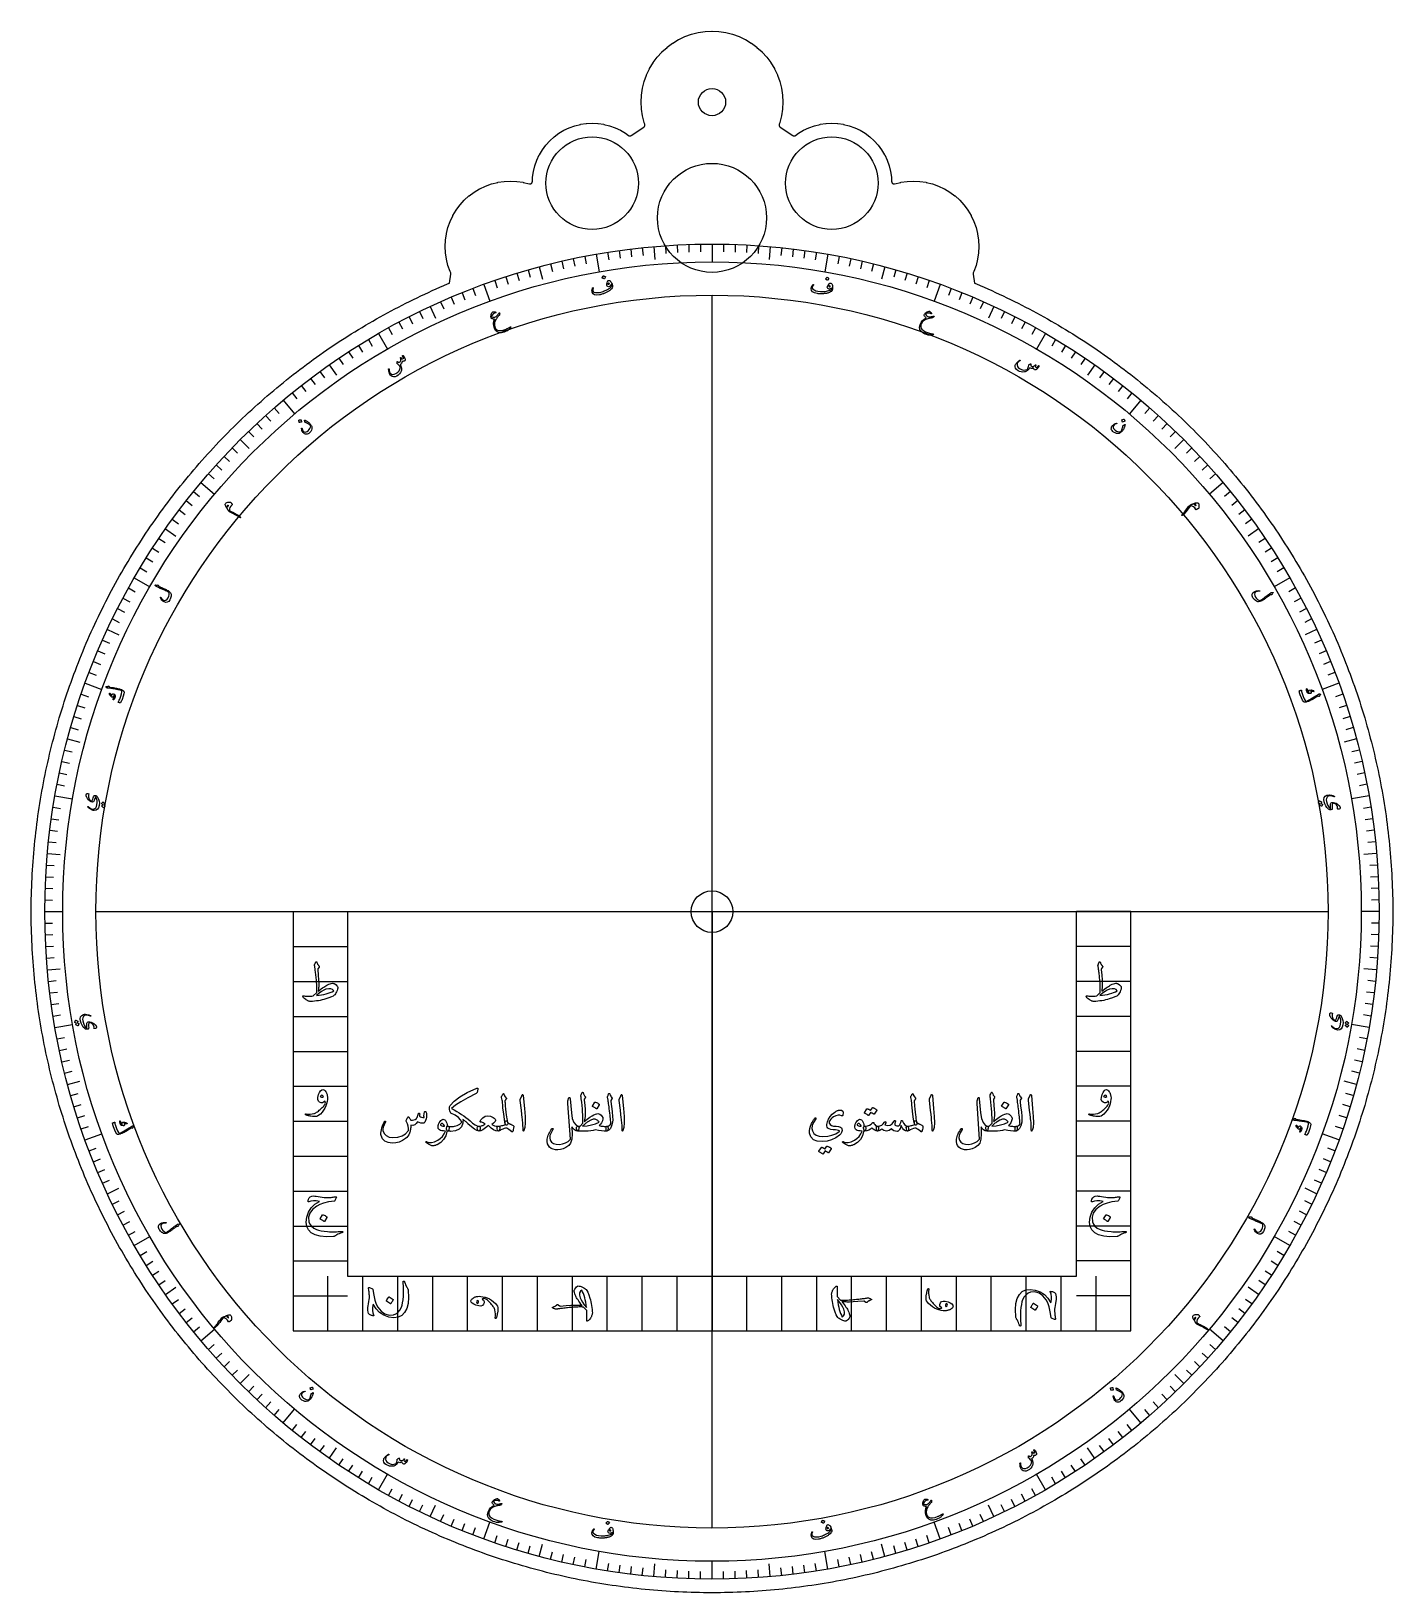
# Model space of a CAD drawing. Header units: millimetres. Extents: x -85 to 85, y -85 to 110.
import ezdxf

# ---------------------------------------------------------------- set-up
doc = ezdxf.new("R2010")
doc.units = ezdxf.units.MM
for name, color, linetype in [('CUT_INNER', 6, 'Continuous'), ('CUT_OUTER', 1, 'Continuous'), ('ENGRAVE', 7, 'Continuous'), ('ENGRAVE_FINE', 8, 'Continuous'), ('TEXT', 5, 'Continuous')]:
    doc.layers.add(name, color=color, linetype=linetype)

msp = doc.modelspace()

# ---------------------------------------------------------------- linework, layer by layer
at = {"layer": 'CUT_INNER'}
for centre, radius in [((0, 101.0238), 1.7), ((-14.96, 90.9088), 5.78), ((14.96, 90.9088), 5.78), ((0, 86.5738), 6.8), ((0, 0), 2.6)]:
    msp.add_circle(centre, radius, dxfattribs=at)
at = {"layer": 'CUT_OUTER'}
msp.add_lwpolyline([(84.9984, -0.5216), (84.9936, -1.0431), (84.9856, -1.5646), (84.9744, -2.086), (84.96, -2.6074), (84.9424, -3.1286), (84.9216, -3.6498), (84.8976, -4.1708), (84.8704, -4.6916), (84.84, -5.2123), (84.8065, -5.7327), (84.7697, -6.253), (84.7297, -6.773), (84.6866, -7.2928), (84.6402, -7.8123), (84.5907, -8.3315), (84.538, -8.8503), (84.4821, -9.3689), (84.423, -9.8871), (84.3608, -10.4049), (84.2953, -10.9223), (84.2267, -11.4394), (84.1549, -11.956), (84.08, -12.4721), (84.0019, -12.9878), (83.9206, -13.5029), (83.8362, -14.0176), (83.7486, -14.5318), (83.6579, -15.0454), (83.564, -15.5584), (83.4669, -16.0708), (83.3667, -16.5827), (83.2634, -17.0939), (83.157, -17.6045), (83.0474, -18.1144), (82.9347, -18.6236), (82.8188, -19.1321), (82.6999, -19.6399), (82.5778, -20.147), (82.4527, -20.6533), (82.3244, -21.1588), (82.193, -21.6636), (82.0585, -22.1675), (81.921, -22.6706), (81.7803, -23.1728), (81.6366, -23.6742), (81.4898, -24.1746), (81.3399, -24.6742), (81.187, -25.1728), (81.031, -25.6705), (80.872, -26.1672), (80.7099, -26.6629), (80.5448, -27.1577), (80.3766, -27.6514), (80.2054, -28.144), (80.0312, -28.6356), (79.854, -29.1262), (79.6738, -29.6156), (79.4906, -30.1039), (79.3044, -30.5911), (79.1152, -31.0771), (78.923, -31.562), (78.7279, -32.0456), (78.5298, -32.5281), (78.3287, -33.0093), (78.1247, -33.4893), (77.9177, -33.9681), (77.7078, -34.4455), (77.495, -34.9217), (77.2793, -35.3965), (77.0606, -35.87), (76.8391, -36.3422), (76.6147, -36.813), (76.3873, -37.2824), (76.1571, -37.7504), (75.9241, -38.217), (75.6881, -38.6821), (75.4494, -39.1458), (75.2078, -39.608), (74.9633, -40.0687), (74.716, -40.5279), (74.466, -40.9856), (74.2131, -41.4418), (73.9574, -41.8963), (73.6989, -42.3494), (73.4377, -42.8008), (73.1737, -43.2506), (72.9069, -43.6987), (72.6374, -44.1453), (72.3652, -44.5901), (72.0902, -45.0333), (71.8126, -45.4748), (71.5322, -45.9146), (71.2491, -46.3526), (70.9633, -46.7889), (70.6749, -47.2235), (70.3838, -47.6562), (70.0901, -48.0872), (69.7937, -48.5164), (69.4947, -48.9437), (69.1931, -49.3692), (68.8889, -49.7928), (68.582, -50.2146), (68.2726, -50.6344), (67.9607, -51.0524), (67.6461, -51.4684), (67.3291, -51.8825), (67.0094, -52.2947), (66.6873, -52.7049), (66.3627, -53.1131), (66.0355, -53.5193), (65.7059, -53.9234), (65.3738, -54.3256), (65.0392, -54.7257), (64.7022, -55.1237), (64.3628, -55.5197), (64.0209, -55.9136), (63.6766, -56.3053), (63.3299, -56.695), (62.9808, -57.0825), (62.6294, -57.4679), (62.2756, -57.8511), (61.9195, -58.2321), (61.561, -58.6109), (61.2002, -58.9876), (60.8371, -59.362), (60.4717, -59.7342), (60.1041, -60.1041), (59.7342, -60.4717), (59.362, -60.8371), (58.9876, -61.2002), (58.6109, -61.561), (58.2321, -61.9195), (57.8511, -62.2756), (57.4679, -62.6294), (57.0825, -62.9808), (56.695, -63.3299), (56.3053, -63.6766), (55.9136, -64.0209), (55.5197, -64.3628), (55.1237, -64.7022), (54.7257, -65.0392), (54.3256, -65.3738), (53.9234, -65.7059), (53.5193, -66.0355), (53.1131, -66.3627), (52.7049, -66.6873), (52.2947, -67.0094), (51.8825, -67.3291), (51.4684, -67.6461), (51.0524, -67.9607), (50.6344, -68.2726), (50.2146, -68.582), (49.7928, -68.8889), (49.3692, -69.1931), (48.9437, -69.4947), (48.5164, -69.7937), (48.0872, -70.0901), (47.6562, -70.3838), (47.2235, -70.6749), (46.7889, -70.9633), (46.3526, -71.2491), (45.9146, -71.5322), (45.4748, -71.8126), (45.0333, -72.0902), (44.5901, -72.3652), (44.1453, -72.6374), (43.6987, -72.9069), (43.2506, -73.1737), (42.8008, -73.4377), (42.3494, -73.6989), (41.8963, -73.9574), (41.4418, -74.2131), (40.9856, -74.466), (40.5279, -74.716), (40.0687, -74.9633), (39.608, -75.2078), (39.1458, -75.4494), (38.6821, -75.6881), (38.217, -75.9241), (37.7504, -76.1571), (37.2824, -76.3873), (36.813, -76.6147), (36.3422, -76.8391), (35.87, -77.0606), (35.3965, -77.2793), (34.9217, -77.495), (34.4455, -77.7078), (33.9681, -77.9177), (33.4893, -78.1247), (33.0093, -78.3287), (32.5281, -78.5298), (32.0456, -78.7279), (31.562, -78.923), (31.0771, -79.1152), (30.5911, -79.3044), (30.1039, -79.4906), (29.6156, -79.6738), (29.1262, -79.854), (28.6356, -80.0312), (28.144, -80.2054), (27.6514, -80.3766), (27.1577, -80.5448), (26.6629, -80.7099), (26.1672, -80.872), (25.6705, -81.031), (25.1728, -81.187), (24.6742, -81.3399), (24.1746, -81.4898), (23.6742, -81.6366), (23.1728, -81.7803), (22.6706, -81.921), (22.1675, -82.0585), (21.6636, -82.193), (21.1588, -82.3244), (20.6533, -82.4527), (20.147, -82.5778), (19.6399, -82.6999), (19.1321, -82.8188), (18.6236, -82.9347), (18.1144, -83.0474), (17.6045, -83.157), (17.0939, -83.2634), (16.5827, -83.3667), (16.0708, -83.4669), (15.5584, -83.564), (15.0454, -83.6579), (14.5318, -83.7486), (14.0176, -83.8362), (13.5029, -83.9206), (12.9878, -84.0019), (12.4721, -84.08), (11.956, -84.1549), (11.4394, -84.2267), (10.9223, -84.2953), (10.4049, -84.3608), (9.8871, -84.423), (9.3689, -84.4821), (8.8503, -84.538), (8.3315, -84.5907), (7.8123, -84.6402), (7.2928, -84.6866), (6.773, -84.7297), (6.253, -84.7697), (5.7327, -84.8065), (5.2123, -84.84), (4.6916, -84.8704), (4.1708, -84.8976), (3.6498, -84.9216), (3.1286, -84.9424), (2.6074, -84.96), (2.086, -84.9744), (1.5646, -84.9856), (1.0431, -84.9936), (0.5216, -84.9984), (0, -85), (-0.5216, -84.9984), (-1.0431, -84.9936), (-1.5646, -84.9856), (-2.086, -84.9744), (-2.6074, -84.96), (-3.1286, -84.9424), (-3.6498, -84.9216), (-4.1708, -84.8976), (-4.6916, -84.8704), (-5.2123, -84.84), (-5.7327, -84.8065), (-6.253, -84.7697), (-6.773, -84.7297), (-7.2928, -84.6866), (-7.8123, -84.6402), (-8.3315, -84.5907), (-8.8503, -84.538), (-9.3689, -84.4821), (-9.8871, -84.423), (-10.4049, -84.3608), (-10.9223, -84.2953), (-11.4394, -84.2267), (-11.956, -84.1549), (-12.4721, -84.08), (-12.9878, -84.0019), (-13.5029, -83.9206), (-14.0176, -83.8362), (-14.5318, -83.7486), (-15.0454, -83.6579), (-15.5584, -83.564), (-16.0708, -83.4669), (-16.5827, -83.3667), (-17.0939, -83.2634), (-17.6045, -83.157), (-18.1144, -83.0474), (-18.6236, -82.9347), (-19.1321, -82.8188), (-19.6399, -82.6999), (-20.147, -82.5778), (-20.6533, -82.4527), (-21.1588, -82.3244), (-21.6636, -82.193), (-22.1675, -82.0585), (-22.6706, -81.921), (-23.1728, -81.7803), (-23.6742, -81.6366), (-24.1746, -81.4898), (-24.6742, -81.3399), (-25.1728, -81.187), (-25.6705, -81.031), (-26.1672, -80.872), (-26.6629, -80.7099), (-27.1577, -80.5448), (-27.6514, -80.3766), (-28.144, -80.2054), (-28.6356, -80.0312), (-29.1262, -79.854), (-29.6156, -79.6738), (-30.1039, -79.4906), (-30.5911, -79.3044), (-31.0771, -79.1152), (-31.562, -78.923), (-32.0456, -78.7279), (-32.5281, -78.5298), (-33.0093, -78.3287), (-33.4893, -78.1247), (-33.9681, -77.9177), (-34.4455, -77.7078), (-34.9217, -77.495), (-35.3965, -77.2793), (-35.87, -77.0606), (-36.3422, -76.8391), (-36.813, -76.6147), (-37.2824, -76.3873), (-37.7504, -76.1571), (-38.217, -75.9241), (-38.6821, -75.6881), (-39.1458, -75.4494), (-39.608, -75.2078), (-40.0687, -74.9633), (-40.5279, -74.716), (-40.9856, -74.466), (-41.4418, -74.2131), (-41.8963, -73.9574), (-42.3494, -73.6989), (-42.8008, -73.4377), (-43.2506, -73.1737), (-43.6987, -72.9069), (-44.1453, -72.6374), (-44.5901, -72.3652), (-45.0333, -72.0902), (-45.4748, -71.8126), (-45.9146, -71.5322), (-46.3526, -71.2491), (-46.7889, -70.9633), (-47.2235, -70.6749), (-47.6562, -70.3838), (-48.0872, -70.0901), (-48.5164, -69.7937), (-48.9437, -69.4947), (-49.3692, -69.1931), (-49.7928, -68.8889), (-50.2146, -68.582), (-50.6344, -68.2726), (-51.0524, -67.9607), (-51.4684, -67.6461), (-51.8825, -67.3291), (-52.2947, -67.0094), (-52.7049, -66.6873), (-53.1131, -66.3627), (-53.5193, -66.0355), (-53.9234, -65.7059), (-54.3256, -65.3738), (-54.7257, -65.0392), (-55.1237, -64.7022), (-55.5197, -64.3628), (-55.9136, -64.0209), (-56.3053, -63.6766), (-56.695, -63.3299), (-57.0825, -62.9808), (-57.4679, -62.6294), (-57.8511, -62.2756), (-58.2321, -61.9195), (-58.6109, -61.561), (-58.9876, -61.2002), (-59.362, -60.8371), (-59.7342, -60.4717), (-60.1041, -60.1041), (-60.4717, -59.7342), (-60.8371, -59.362), (-61.2002, -58.9876), (-61.561, -58.6109), (-61.9195, -58.2321), (-62.2756, -57.8511), (-62.6294, -57.4679), (-62.9808, -57.0825), (-63.3299, -56.695), (-63.6766, -56.3053), (-64.0209, -55.9136), (-64.3628, -55.5197), (-64.7022, -55.1237), (-65.0392, -54.7257), (-65.3738, -54.3256), (-65.7059, -53.9234), (-66.0355, -53.5193), (-66.3627, -53.1131), (-66.6873, -52.7049), (-67.0094, -52.2947), (-67.3291, -51.8825), (-67.6461, -51.4684), (-67.9607, -51.0524), (-68.2726, -50.6344), (-68.582, -50.2146), (-68.8889, -49.7928), (-69.1931, -49.3692), (-69.4947, -48.9437), (-69.7937, -48.5164), (-70.0901, -48.0872), (-70.3838, -47.6562), (-70.6749, -47.2235), (-70.9633, -46.7889), (-71.2491, -46.3526), (-71.5322, -45.9146), (-71.8126, -45.4748), (-72.0902, -45.0333), (-72.3652, -44.5901), (-72.6374, -44.1453), (-72.9069, -43.6987), (-73.1737, -43.2506), (-73.4377, -42.8008), (-73.6989, -42.3494), (-73.9574, -41.8963), (-74.2131, -41.4418), (-74.466, -40.9856), (-74.716, -40.5279), (-74.9633, -40.0687), (-75.2078, -39.608), (-75.4494, -39.1458), (-75.6881, -38.6821), (-75.9241, -38.217), (-76.1571, -37.7504), (-76.3873, -37.2824), (-76.6147, -36.813), (-76.8391, -36.3422), (-77.0606, -35.87), (-77.2793, -35.3965), (-77.495, -34.9217), (-77.7078, -34.4455), (-77.9177, -33.9681), (-78.1247, -33.4893), (-78.3287, -33.0093), (-78.5298, -32.5281), (-78.7279, -32.0456), (-78.923, -31.562), (-79.1152, -31.0771), (-79.3044, -30.5911), (-79.4906, -30.1039), (-79.6738, -29.6156), (-79.854, -29.1262), (-80.0312, -28.6356), (-80.2054, -28.144), (-80.3766, -27.6514), (-80.5448, -27.1577), (-80.7099, -26.6629), (-80.872, -26.1672), (-81.031, -25.6705), (-81.187, -25.1728), (-81.3399, -24.6742), (-81.4898, -24.1746), (-81.6366, -23.6742), (-81.7803, -23.1728), (-81.921, -22.6706), (-82.0585, -22.1675), (-82.193, -21.6636), (-82.3244, -21.1588), (-82.4527, -20.6533), (-82.5778, -20.147), (-82.6999, -19.6399), (-82.8188, -19.1321), (-82.9347, -18.6236), (-83.0474, -18.1144), (-83.157, -17.6045), (-83.2634, -17.0939), (-83.3667, -16.5827), (-83.4669, -16.0708), (-83.564, -15.5584), (-83.6579, -15.0454), (-83.7486, -14.5318), (-83.8362, -14.0176), (-83.9206, -13.5029), (-84.0019, -12.9878), (-84.08, -12.4721), (-84.1549, -11.956), (-84.2267, -11.4394), (-84.2953, -10.9223), (-84.3608, -10.4049), (-84.423, -9.8871), (-84.4821, -9.3689), (-84.538, -8.8503), (-84.5907, -8.3315), (-84.6402, -7.8123), (-84.6866, -7.2928), (-84.7297, -6.773), (-84.7697, -6.253), (-84.8065, -5.7327), (-84.84, -5.2123), (-84.8704, -4.6916), (-84.8976, -4.1708), (-84.9216, -3.6498), (-84.9424, -3.1286), (-84.96, -2.6074), (-84.9744, -2.086), (-84.9856, -1.5646), (-84.9936, -1.0431), (-84.9984, -0.5216), (-85, 0), (-84.9984, 0.5216), (-84.9936, 1.0431), (-84.9856, 1.5646), (-84.9744, 2.086), (-84.96, 2.6074), (-84.9424, 3.1286), (-84.9216, 3.6498), (-84.8976, 4.1708), (-84.8704, 4.6916), (-84.84, 5.2123), (-84.8065, 5.7327), (-84.7697, 6.253), (-84.7297, 6.773), (-84.6866, 7.2928), (-84.6402, 7.8123), (-84.5907, 8.3315), (-84.538, 8.8503), (-84.4821, 9.3689), (-84.423, 9.8871), (-84.3608, 10.4049), (-84.2953, 10.9223), (-84.2267, 11.4394), (-84.1549, 11.956), (-84.08, 12.4721), (-84.0019, 12.9878), (-83.9206, 13.5029), (-83.8362, 14.0176), (-83.7486, 14.5318), (-83.6579, 15.0454), (-83.564, 15.5584), (-83.4669, 16.0708), (-83.3667, 16.5827), (-83.2634, 17.0939), (-83.157, 17.6045), (-83.0474, 18.1144), (-82.9347, 18.6236), (-82.8188, 19.1321), (-82.6999, 19.6399), (-82.5778, 20.147), (-82.4527, 20.6533), (-82.3244, 21.1588), (-82.193, 21.6636), (-82.0585, 22.1675), (-81.921, 22.6706), (-81.7803, 23.1728), (-81.6366, 23.6742), (-81.4898, 24.1746), (-81.3399, 24.6742), (-81.187, 25.1728), (-81.031, 25.6705), (-80.872, 26.1672), (-80.7099, 26.6629), (-80.5448, 27.1577), (-80.3766, 27.6514), (-80.2054, 28.144), (-80.0312, 28.6356), (-79.854, 29.1262), (-79.6738, 29.6156), (-79.4906, 30.1039), (-79.3044, 30.5911), (-79.1152, 31.0771), (-78.923, 31.562), (-78.7279, 32.0456), (-78.5298, 32.5281), (-78.3287, 33.0093), (-78.1247, 33.4893), (-77.9177, 33.9681), (-77.7078, 34.4455), (-77.495, 34.9217), (-77.2793, 35.3965), (-77.0606, 35.87), (-76.8391, 36.3422), (-76.6147, 36.813), (-76.3873, 37.2824), (-76.1571, 37.7504), (-75.9241, 38.217), (-75.6881, 38.6821), (-75.4494, 39.1458), (-75.2078, 39.608), (-74.9633, 40.0687), (-74.716, 40.5279), (-74.466, 40.9856), (-74.2131, 41.4418), (-73.9574, 41.8963), (-73.6989, 42.3494), (-73.4377, 42.8008), (-73.1737, 43.2506), (-72.9069, 43.6987), (-72.6374, 44.1453), (-72.3652, 44.5901), (-72.0902, 45.0333), (-71.8126, 45.4748), (-71.5322, 45.9146), (-71.2491, 46.3526), (-70.9633, 46.7889), (-70.6749, 47.2235), (-70.3838, 47.6562), (-70.0901, 48.0872), (-69.7937, 48.5164), (-69.4947, 48.9437), (-69.1931, 49.3692), (-68.8889, 49.7928), (-68.582, 50.2146), (-68.2726, 50.6344), (-67.9607, 51.0524), (-67.6461, 51.4684), (-67.3291, 51.8825), (-67.0094, 52.2947), (-66.6873, 52.7049), (-66.3627, 53.1131), (-66.0355, 53.5193), (-65.7059, 53.9234), (-65.3738, 54.3256), (-65.0392, 54.7257), (-64.7022, 55.1237), (-64.3628, 55.5197), (-64.0209, 55.9136), (-63.6766, 56.3053), (-63.3299, 56.695), (-62.9808, 57.0825), (-62.6294, 57.4679), (-62.2756, 57.8511), (-61.9195, 58.2321), (-61.561, 58.6109), (-61.2002, 58.9876), (-60.8371, 59.362), (-60.4717, 59.7342), (-60.1041, 60.1041), (-59.7342, 60.4717), (-59.362, 60.8371), (-58.9876, 61.2002), (-58.6109, 61.561), (-58.2321, 61.9195), (-57.8511, 62.2756), (-57.4679, 62.6294), (-57.0825, 62.9808), (-56.695, 63.3299), (-56.3053, 63.6766), (-55.9136, 64.0209), (-55.5197, 64.3628), (-55.1237, 64.7022), (-54.7257, 65.0392), (-54.3256, 65.3738), (-53.9234, 65.7059), (-53.5193, 66.0355), (-53.1131, 66.3627), (-52.7049, 66.6873), (-52.2947, 67.0094), (-51.8825, 67.3291), (-51.4684, 67.6461), (-51.0524, 67.9607), (-50.6344, 68.2726), (-50.2146, 68.582), (-49.7928, 68.8889), (-49.3692, 69.1931), (-48.9437, 69.4947), (-48.5164, 69.7937), (-48.0872, 70.0901), (-47.6562, 70.3838), (-47.2235, 70.6749), (-46.7889, 70.9633), (-46.3526, 71.2491), (-45.9146, 71.5322), (-45.4748, 71.8126), (-45.0333, 72.0902), (-44.5901, 72.3652), (-44.1453, 72.6374), (-43.6987, 72.9069), (-43.2506, 73.1737), (-42.8008, 73.4377), (-42.3494, 73.6989), (-41.8963, 73.9574), (-41.4418, 74.2131), (-40.9856, 74.466), (-40.5279, 74.716), (-40.0687, 74.9633), (-39.608, 75.2078), (-39.1458, 75.4494), (-38.6821, 75.6881), (-38.217, 75.9241), (-37.7504, 76.1571), (-37.2824, 76.3873), (-36.813, 76.6147), (-36.3422, 76.8391), (-35.87, 77.0606), (-35.3965, 77.2793), (-34.9217, 77.495), (-34.4455, 77.7078), (-33.9681, 77.9177), (-33.4893, 78.1247), (-33.0093, 78.3287), (-32.7799, 78.4246), (-32.5947, 79.5356), (-32.5912, 79.5657), (-32.5908, 79.596), (-32.5935, 79.6262), (-32.5992, 79.656), (-32.6079, 79.6851), (-32.6194, 79.7131), (-32.6957, 79.8744), (-32.7013, 79.888), (-32.9662, 80.6281), (-32.9704, 80.6422), (-33.1614, 81.4047), (-33.1643, 81.4191), (-33.2796, 82.1967), (-33.2811, 82.2113), (-33.3196, 82.9964), (-33.3196, 83.0111), (-33.2811, 83.7963), (-33.2796, 83.8109), (-33.1643, 84.5884), (-33.1614, 84.6029), (-32.9704, 85.3654), (-32.9662, 85.3794), (-32.7013, 86.1195), (-32.6957, 86.1331), (-32.3596, 86.8437), (-32.3527, 86.8567), (-31.9486, 87.5309), (-31.9404, 87.5432), (-31.4722, 88.1745), (-31.4628, 88.1859), (-30.9349, 88.7683), (-30.9245, 88.7787), (-30.3421, 89.3066), (-30.3307, 89.3159), (-29.6994, 89.7842), (-29.6871, 89.7924), (-29.0129, 90.1965), (-28.9999, 90.2034), (-28.2894, 90.5395), (-28.2758, 90.5451), (-27.5357, 90.8099), (-27.5216, 90.8142), (-26.7591, 91.0052), (-26.7447, 91.0081), (-25.9671, 91.1234), (-25.9525, 91.1249), (-25.1674, 91.1634), (-25.1526, 91.1634), (-24.3675, 91.1249), (-24.3529, 91.1234), (-23.5753, 91.0081), (-23.5609, 91.0052), (-22.8035, 90.8155), (-22.7747, 90.8097), (-22.7454, 90.8069), (-22.7159, 90.8069), (-22.6866, 90.8097), (-22.6578, 90.8155), (-22.6296, 90.824), (-22.6024, 90.8353), (-22.5764, 90.8492), (-22.5519, 90.8655), (-22.5292, 90.8842), (-22.5084, 90.905), (-22.4897, 90.9278), (-22.4733, 90.9523), (-22.4595, 90.9782), (-22.4482, 91.0054), (-22.4396, 91.0336), (-22.4339, 91.0625), (-22.431, 91.0918), (-22.4043, 91.6346), (-22.4029, 91.6492), (-22.2974, 92.3608), (-22.2945, 92.3752), (-22.1197, 93.073), (-22.1154, 93.0871), (-21.8731, 93.7643), (-21.8675, 93.7779), (-21.5599, 94.4282), (-21.553, 94.4412), (-21.1832, 95.0581), (-21.175, 95.0704), (-20.7465, 95.6481), (-20.7372, 95.6595), (-20.2541, 96.1925), (-20.2437, 96.2029), (-19.7107, 96.686), (-19.6993, 96.6953), (-19.1216, 97.1238), (-19.1093, 97.132), (-18.4924, 97.5018), (-18.4794, 97.5087), (-17.8291, 97.8163), (-17.8155, 97.8219), (-17.1383, 98.0642), (-17.1242, 98.0685), (-16.4264, 98.2433), (-16.412, 98.2461), (-15.7005, 98.3517), (-15.6858, 98.3531), (-14.9674, 98.3884), (-14.9526, 98.3884), (-14.2342, 98.3531), (-14.2195, 98.3517), (-13.508, 98.2461), (-13.4936, 98.2433), (-12.7958, 98.0685), (-12.7817, 98.0642), (-12.1045, 97.8219), (-12.0909, 97.8163), (-11.4406, 97.5087), (-11.4276, 97.5018), (-10.8107, 97.132), (-10.7984, 97.1238), (-10.4438, 96.8608), (-10.4184, 96.8439), (-10.3913, 96.8296), (-10.363, 96.8182), (-10.3337, 96.8097), (-10.3036, 96.8042), (-10.2732, 96.8018), (-10.2426, 96.8026), (-10.2123, 96.8064), (-10.1826, 96.8133), (-10.1537, 96.8232), (-10.1259, 96.836), (-10.0996, 96.8515), (-8.5047, 97.9059), (-8.4817, 97.9228), (-8.4604, 97.9417), (-8.441, 97.9626), (-8.4236, 97.9852), (-8.4085, 98.0093), (-8.3958, 98.0348), (-8.3855, 98.0614), (-8.3778, 98.0888), (-8.3727, 98.1169), (-8.3703, 98.1452), (-8.3706, 98.1737), (-8.3736, 98.2021), (-8.3793, 98.23), (-8.3876, 98.2573), (-8.4569, 98.4507), (-8.4611, 98.4648), (-8.6684, 99.292), (-8.6712, 99.3065), (-8.7964, 100.15), (-8.7978, 100.1647), (-8.8396, 101.0164), (-8.8396, 101.0311), (-8.7978, 101.8829), (-8.7964, 101.8975), (-8.6712, 102.7411), (-8.6684, 102.7555), (-8.4611, 103.5828), (-8.4569, 103.5968), (-8.1696, 104.3998), (-8.1639, 104.4134), (-7.7993, 105.1843), (-7.7924, 105.1973), (-7.354, 105.9287), (-7.3458, 105.9409), (-6.8378, 106.6259), (-6.8285, 106.6373), (-6.2558, 107.2692), (-6.2454, 107.2796), (-5.6135, 107.8523), (-5.6021, 107.8616), (-4.9172, 108.3696), (-4.9049, 108.3778), (-4.1735, 108.8162), (-4.1605, 108.8231), (-3.3896, 109.1877), (-3.376, 109.1934), (-2.5731, 109.4807), (-2.559, 109.4849), (-1.7317, 109.6921), (-1.7173, 109.695), (-0.8738, 109.8201), (-0.8591, 109.8216), (-0.0074, 109.8634), (0.0074, 109.8634), (0.8591, 109.8216), (0.8738, 109.8201), (1.7173, 109.695), (1.7317, 109.6921), (2.559, 109.4849), (2.5731, 109.4807), (3.376, 109.1934), (3.3896, 109.1877), (4.1605, 108.8231), (4.1735, 108.8162), (4.9049, 108.3778), (4.9172, 108.3696), (5.6021, 107.8616), (5.6135, 107.8523), (6.2454, 107.2796), (6.2558, 107.2692), (6.8285, 106.6373), (6.8378, 106.6259), (7.3458, 105.9409), (7.354, 105.9287), (7.7924, 105.1973), (7.7993, 105.1843), (8.1639, 104.4134), (8.1696, 104.3998), (8.4569, 103.5968), (8.4611, 103.5828), (8.6684, 102.7555), (8.6712, 102.7411), (8.7964, 101.8975), (8.7978, 101.8829), (8.8396, 101.0311), (8.8396, 101.0164), (8.7978, 100.1647), (8.7964, 100.15), (8.6712, 99.3065), (8.6684, 99.292), (8.4611, 98.4648), (8.4569, 98.4507), (8.3876, 98.2573), (8.3793, 98.23), (8.3736, 98.2021), (8.3706, 98.1737), (8.3703, 98.1452), (8.3727, 98.1169), (8.3778, 98.0888), (8.3855, 98.0614), (8.3958, 98.0348), (8.4085, 98.0093), (8.4236, 97.9852), (8.441, 97.9626), (8.4604, 97.9417), (8.4817, 97.9228), (8.5047, 97.9059), (10.0996, 96.8515), (10.1259, 96.836), (10.1537, 96.8232), (10.1826, 96.8133), (10.2123, 96.8064), (10.2426, 96.8026), (10.2732, 96.8018), (10.3036, 96.8042), (10.3337, 96.8097), (10.363, 96.8182), (10.3913, 96.8296), (10.4184, 96.8439), (10.4438, 96.8608), (10.7984, 97.1238), (10.8107, 97.132), (11.4276, 97.5018), (11.4406, 97.5087), (12.0909, 97.8163), (12.1045, 97.8219), (12.7817, 98.0642), (12.7958, 98.0685), (13.4936, 98.2433), (13.508, 98.2461), (14.2195, 98.3517), (14.2342, 98.3531), (14.9526, 98.3884), (14.9674, 98.3884), (15.6858, 98.3531), (15.7005, 98.3517), (16.412, 98.2461), (16.4264, 98.2433), (17.1242, 98.0685), (17.1383, 98.0642), (17.8155, 97.8219), (17.8291, 97.8163), (18.4794, 97.5087), (18.4924, 97.5018), (19.1093, 97.132), (19.1216, 97.1238), (19.6993, 96.6953), (19.7107, 96.686), (20.2437, 96.2029), (20.2541, 96.1925), (20.7372, 95.6595), (20.7465, 95.6481), (21.175, 95.0704), (21.1832, 95.0581), (21.553, 94.4412), (21.5599, 94.4282), (21.8675, 93.7779), (21.8731, 93.7643), (22.1154, 93.0871), (22.1197, 93.073), (22.2945, 92.3752), (22.2974, 92.3608), (22.4029, 91.6492), (22.4043, 91.6346), (22.431, 91.0918), (22.4339, 91.0625), (22.4396, 91.0336), (22.4482, 91.0054), (22.4595, 90.9782), (22.4733, 90.9523), (22.4897, 90.9278), (22.5084, 90.905), (22.5292, 90.8842), (22.5519, 90.8655), (22.5764, 90.8492), (22.6024, 90.8353), (22.6296, 90.824), (22.6578, 90.8155), (22.6866, 90.8097), (22.7159, 90.8069), (22.7454, 90.8069), (22.7747, 90.8097), (22.8035, 90.8155), (23.5609, 91.0052), (23.5753, 91.0081), (24.3529, 91.1234), (24.3675, 91.1249), (25.1526, 91.1634), (25.1674, 91.1634), (25.9525, 91.1249), (25.9671, 91.1234), (26.7447, 91.0081), (26.7591, 91.0052), (27.5216, 90.8142), (27.5357, 90.8099), (28.2758, 90.5451), (28.2894, 90.5395), (28.9999, 90.2034), (29.0129, 90.1965), (29.6871, 89.7924), (29.6994, 89.7842), (30.3307, 89.3159), (30.3421, 89.3066), (30.9245, 88.7787), (30.9349, 88.7683), (31.4628, 88.1859), (31.4722, 88.1745), (31.9404, 87.5432), (31.9486, 87.5309), (32.3527, 86.8567), (32.3596, 86.8437), (32.6957, 86.1331), (32.7013, 86.1195), (32.9662, 85.3794), (32.9704, 85.3654), (33.1614, 84.6029), (33.1643, 84.5884), (33.2796, 83.8109), (33.2811, 83.7963), (33.3196, 83.0111), (33.3196, 82.9964), (33.2811, 82.2113), (33.2796, 82.1967), (33.1643, 81.4191), (33.1614, 81.4047), (32.9704, 80.6422), (32.9662, 80.6281), (32.7013, 79.888), (32.6957, 79.8744), (32.6194, 79.7131), (32.6079, 79.6851), (32.5992, 79.656), (32.5935, 79.6262), (32.5908, 79.596), (32.5912, 79.5657), (32.5947, 79.5356), (32.7799, 78.4246), (33.0093, 78.3287), (33.4893, 78.1247), (33.9681, 77.9177), (34.4455, 77.7078), (34.9217, 77.495), (35.3965, 77.2793), (35.87, 77.0606), (36.3422, 76.8391), (36.813, 76.6147), (37.2824, 76.3873), (37.7504, 76.1571), (38.217, 75.9241), (38.6821, 75.6881), (39.1458, 75.4494), (39.608, 75.2078), (40.0687, 74.9633), (40.5279, 74.716), (40.9856, 74.466), (41.4418, 74.2131), (41.8963, 73.9574), (42.3494, 73.6989), (42.8008, 73.4377), (43.2506, 73.1737), (43.6987, 72.9069), (44.1453, 72.6374), (44.5901, 72.3652), (45.0333, 72.0902), (45.4748, 71.8126), (45.9146, 71.5322), (46.3526, 71.2491), (46.7889, 70.9633), (47.2235, 70.6749), (47.6562, 70.3838), (48.0872, 70.0901), (48.5164, 69.7937), (48.9437, 69.4947), (49.3692, 69.1931), (49.7928, 68.8889), (50.2146, 68.582), (50.6344, 68.2726), (51.0524, 67.9607), (51.4684, 67.6461), (51.8825, 67.3291), (52.2947, 67.0094), (52.7049, 66.6873), (53.1131, 66.3627), (53.5193, 66.0355), (53.9234, 65.7059), (54.3256, 65.3738), (54.7257, 65.0392), (55.1237, 64.7022), (55.5197, 64.3628), (55.9136, 64.0209), (56.3053, 63.6766), (56.695, 63.3299), (57.0825, 62.9808), (57.4679, 62.6294), (57.8511, 62.2756), (58.2321, 61.9195), (58.6109, 61.561), (58.9876, 61.2002), (59.362, 60.8371), (59.7342, 60.4717), (60.1041, 60.1041), (60.4717, 59.7342), (60.8371, 59.362), (61.2002, 58.9876), (61.561, 58.6109), (61.9195, 58.2321), (62.2756, 57.8511), (62.6294, 57.4679), (62.9808, 57.0825), (63.3299, 56.695), (63.6766, 56.3053), (64.0209, 55.9136), (64.3628, 55.5197), (64.7022, 55.1237), (65.0392, 54.7257), (65.3738, 54.3256), (65.7059, 53.9234), (66.0355, 53.5193), (66.3627, 53.1131), (66.6873, 52.7049), (67.0094, 52.2947), (67.3291, 51.8825), (67.6461, 51.4684), (67.9607, 51.0524), (68.2726, 50.6344), (68.582, 50.2146), (68.8889, 49.7928), (69.1931, 49.3692), (69.4947, 48.9437), (69.7937, 48.5164), (70.0901, 48.0872), (70.3838, 47.6562), (70.6749, 47.2235), (70.9633, 46.7889), (71.2491, 46.3526), (71.5322, 45.9146), (71.8126, 45.4748), (72.0902, 45.0333), (72.3652, 44.5901), (72.6374, 44.1453), (72.9069, 43.6987), (73.1737, 43.2506), (73.4377, 42.8008), (73.6989, 42.3494), (73.9574, 41.8963), (74.2131, 41.4418), (74.466, 40.9856), (74.716, 40.5279), (74.9633, 40.0687), (75.2078, 39.608), (75.4494, 39.1458), (75.6881, 38.6821), (75.9241, 38.217), (76.1571, 37.7504), (76.3873, 37.2824), (76.6147, 36.813), (76.8391, 36.3422), (77.0606, 35.87), (77.2793, 35.3965), (77.495, 34.9217), (77.7078, 34.4455), (77.9177, 33.9681), (78.1247, 33.4893), (78.3287, 33.0093), (78.5298, 32.5281), (78.7279, 32.0456), (78.923, 31.562), (79.1152, 31.0771), (79.3044, 30.5911), (79.4906, 30.1039), (79.6738, 29.6156), (79.854, 29.1262), (80.0312, 28.6356), (80.2054, 28.144), (80.3766, 27.6514), (80.5448, 27.1577), (80.7099, 26.6629), (80.872, 26.1672), (81.031, 25.6705), (81.187, 25.1728), (81.3399, 24.6742), (81.4898, 24.1746), (81.6366, 23.6742), (81.7803, 23.1728), (81.921, 22.6706), (82.0585, 22.1675), (82.193, 21.6636), (82.3244, 21.1588), (82.4527, 20.6533), (82.5778, 20.147), (82.6999, 19.6399), (82.8188, 19.1321), (82.9347, 18.6236), (83.0474, 18.1144), (83.157, 17.6045), (83.2634, 17.0939), (83.3667, 16.5827), (83.4669, 16.0708), (83.564, 15.5584), (83.6579, 15.0454), (83.7486, 14.5318), (83.8362, 14.0176), (83.9206, 13.5029), (84.0019, 12.9878), (84.08, 12.4721), (84.1549, 11.956), (84.2267, 11.4394), (84.2953, 10.9223), (84.3608, 10.4049), (84.423, 9.8871), (84.4821, 9.3689), (84.538, 8.8503), (84.5907, 8.3315), (84.6402, 7.8123), (84.6866, 7.2928), (84.7297, 6.773), (84.7697, 6.253), (84.8065, 5.7327), (84.84, 5.2123), (84.8704, 4.6916), (84.8976, 4.1708), (84.9216, 3.6498), (84.9424, 3.1286), (84.96, 2.6074), (84.9744, 2.086), (84.9856, 1.5646), (84.9936, 1.0431), (84.9984, 0.5216), (85, 0)], close=True, dxfattribs=at)
at = {"layer": 'ENGRAVE'}
for points in [[(-14.4649, 82.0345), (-14.0774, 79.8371)], [(-7.2601, 82.983), (-7.1212, 81.3953)], [(0, 83.3), (0, 81.0687)], [(7.2601, 82.983), (7.1212, 81.3953)], [(14.4649, 82.0345), (14.0774, 79.8371)], [(-21.5596, 80.4616), (-21.1471, 78.9222)], [(21.5596, 80.4616), (21.1471, 78.9222)], [(-28.4903, 78.2764), (-27.7271, 76.1797)], [(28.4903, 78.2764), (27.7271, 76.1797)], [(0, -76.925), (0, 76.925)], [(-35.2041, 75.4954), (-34.5306, 74.051)], [(35.2041, 75.4954), (34.5306, 74.051)], [(-41.65, 72.1399), (-40.5344, 70.2076)], [(41.65, 72.1399), (40.5344, 70.2076)], [(-47.7789, 68.2354), (-46.8648, 66.9298)], [(47.7789, 68.2354), (46.8648, 66.9298)], [(-53.5442, 63.8115), (-52.11, 62.1023)], [(53.5442, 63.8115), (52.11, 62.1023)], [(-58.902, 58.902), (-57.775, 57.775)], [(58.902, 58.902), (57.775, 57.775)], [(-63.8115, 53.5442), (-62.1023, 52.11)], [(63.8115, 53.5442), (62.1023, 52.11)], [(-68.2354, 47.7789), (-66.9298, 46.8648)], [(68.2354, 47.7789), (66.9298, 46.8648)], [(-72.1399, 41.65), (-70.2076, 40.5344)], [(72.1399, 41.65), (70.2076, 40.5344)], [(-75.4954, 35.2041), (-74.051, 34.5306)], [(75.4954, 35.2041), (74.051, 34.5306)], [(-78.2764, 28.4903), (-76.1797, 27.7271)], [(78.2764, 28.4903), (76.1797, 27.7271)], [(-80.4616, 21.5596), (-78.9222, 21.1471)], [(80.4616, 21.5596), (78.9222, 21.1471)], [(-82.0345, 14.4649), (-79.8371, 14.0774)], [(82.0345, 14.4649), (79.8371, 14.0774)], [(-82.983, 7.2601), (-81.3953, 7.1212)], [(82.983, 7.2601), (81.3953, 7.1212)], [(-83.3, 0), (-81.0687, 0)], [(-76.925, 0), (76.925, 0)], [(-52.309, 0), (-52.309, -52.309), (52.309, -52.309), (52.309, 0)], [(-52.309, 0), (-45.5088, 0)], [(-45.5088, 0), (-45.5088, -45.5088), (45.5088, -45.5088), (45.5088, 0)], [(0, 0), (0, -52.309)], [(52.309, 0), (45.5088, 0)], [(83.3, 0), (81.0687, 0)], [(-52.309, -4.3591), (-45.5088, -4.3591)], [(52.309, -4.3591), (45.5088, -4.3591)], [(-82.983, -7.2601), (-81.3953, -7.1212)], [(82.983, -7.2601), (81.3953, -7.1212)], [(-52.309, -8.7182), (-45.5088, -8.7182)], [(52.309, -8.7182), (45.5088, -8.7182)], [(-52.309, -13.0772), (-45.5088, -13.0772)], [(52.309, -13.0772), (45.5088, -13.0772)], [(-82.0345, -14.4649), (-79.8371, -14.0774)], [(82.0345, -14.4649), (79.8371, -14.0774)], [(-52.309, -17.4363), (-45.5088, -17.4363)], [(52.309, -17.4363), (45.5088, -17.4363)], [(-80.4616, -21.5596), (-78.9222, -21.1471)], [(80.4616, -21.5596), (78.9222, -21.1471)], [(-52.309, -21.7954), (-45.5088, -21.7954)], [(52.309, -21.7954), (45.5088, -21.7954)], [(-52.309, -26.1545), (-45.5088, -26.1545)], [(52.309, -26.1545), (45.5088, -26.1545)], [(-78.2764, -28.4903), (-76.1797, -27.7271)], [(78.2764, -28.4903), (76.1797, -27.7271)], [(-52.309, -30.5136), (-45.5088, -30.5136)], [(52.309, -30.5136), (45.5088, -30.5136)], [(-75.4954, -35.2041), (-74.051, -34.5306)], [(-52.309, -34.8727), (-45.5088, -34.8727)], [(52.309, -34.8727), (45.5088, -34.8727)], [(75.4954, -35.2041), (74.051, -34.5306)], [(-72.1399, -41.65), (-70.2076, -40.5344)], [(-52.309, -39.2318), (-45.5088, -39.2318)], [(52.309, -39.2318), (45.5088, -39.2318)], [(72.1399, -41.65), (70.2076, -40.5344)], [(-52.309, -43.5908), (-45.5088, -43.5908)], [(52.309, -43.5908), (45.5088, -43.5908)], [(-47.9499, -52.309), (-47.9499, -45.5088)], [(-43.5908, -52.309), (-43.5908, -45.5088)], [(-39.2318, -52.309), (-39.2318, -45.5088)], [(-34.8727, -52.309), (-34.8727, -45.5088)], [(-30.5136, -52.309), (-30.5136, -45.5088)], [(-26.1545, -52.309), (-26.1545, -45.5088)], [(-21.7954, -52.309), (-21.7954, -45.5088)], [(-17.4363, -52.309), (-17.4363, -45.5088)], [(-13.0772, -52.309), (-13.0772, -45.5088)], [(-8.7182, -52.309), (-8.7182, -45.5088)], [(-4.3591, -52.309), (-4.3591, -45.5088)], [(0, -52.309), (0, -45.5088)], [(0, -52.309), (0, -45.5088)], [(4.3591, -52.309), (4.3591, -45.5088)], [(8.7182, -52.309), (8.7182, -45.5088)], [(13.0772, -52.309), (13.0772, -45.5088)], [(17.4363, -52.309), (17.4363, -45.5088)], [(21.7954, -52.309), (21.7954, -45.5088)], [(26.1545, -52.309), (26.1545, -45.5088)], [(30.5136, -52.309), (30.5136, -45.5088)], [(34.8727, -52.309), (34.8727, -45.5088)], [(39.2318, -52.309), (39.2318, -45.5088)], [(43.5908, -52.309), (43.5908, -45.5088)], [(47.9499, -52.309), (47.9499, -45.5088)], [(-68.2354, -47.7789), (-66.9298, -46.8648)], [(-52.309, -47.9499), (-45.5088, -47.9499)], [(52.309, -47.9499), (45.5088, -47.9499)], [(68.2354, -47.7789), (66.9298, -46.8648)], [(-63.8115, -53.5442), (-62.1023, -52.11)], [(63.8115, -53.5442), (62.1023, -52.11)], [(-58.902, -58.902), (-57.775, -57.775)], [(58.902, -58.902), (57.775, -57.775)], [(-53.5442, -63.8115), (-52.11, -62.1023)], [(53.5442, -63.8115), (52.11, -62.1023)], [(-47.7789, -68.2354), (-46.8648, -66.9298)], [(47.7789, -68.2354), (46.8648, -66.9298)], [(-41.65, -72.1399), (-40.5344, -70.2076)], [(41.65, -72.1399), (40.5344, -70.2076)], [(-35.2041, -75.4954), (-34.5306, -74.051)], [(35.2041, -75.4954), (34.5306, -74.051)], [(-28.4903, -78.2764), (-27.7271, -76.1797)], [(28.4903, -78.2764), (27.7271, -76.1797)], [(-21.5596, -80.4616), (-21.1471, -78.9222)], [(-14.4649, -82.0345), (-14.0774, -79.8371)], [(14.4649, -82.0345), (14.0774, -79.8371)], [(21.5596, -80.4616), (21.1471, -78.9222)], [(-7.2601, -82.983), (-7.1212, -81.3953)], [(0, -83.3), (0, -81.0687)], [(7.2601, -82.983), (7.1212, -81.3953)]]:
    msp.add_lwpolyline(points, dxfattribs=at)
for radius in [83.3, 83.3, 81.0687, 76.925, 76.925]:
    msp.add_circle((0, 0), radius, dxfattribs=at)
at = {"layer": 'ENGRAVE_FINE'}
for points in [[(-13.031, 82.2744), (-12.8814, 81.33)], [(-11.5931, 82.4893), (-11.46, 81.5424)], [(-10.1517, 82.6791), (-10.0352, 81.73)], [(-8.7072, 82.8437), (-8.6073, 81.8927)], [(-5.8107, 83.0971), (-5.744, 82.1432)], [(-4.3596, 83.1858), (-4.3095, 82.2309)], [(-2.9071, 83.2493), (-2.8738, 82.2936)], [(-1.4538, 83.2873), (-1.4371, 82.3312)], [(1.4538, 83.2873), (1.4371, 82.3312)], [(2.9071, 83.2493), (2.8738, 82.2936)], [(4.3596, 83.1858), (4.3095, 82.2309)], [(5.8107, 83.0971), (5.744, 82.1432)], [(8.7072, 82.8437), (8.6073, 81.8927)], [(10.1517, 82.6791), (10.0352, 81.73)], [(11.5931, 82.4893), (11.46, 81.5424)], [(13.031, 82.2744), (12.8814, 81.33)], [(-22.9606, 80.0731), (-22.697, 79.1539)], [(-20.1521, 80.8256), (-19.9208, 79.8978)], [(-18.7384, 81.165), (-18.5233, 80.2333)], [(-17.319, 81.4797), (-17.1202, 80.5443)], [(-15.8944, 81.7695), (-15.7119, 80.8309)], [(15.8944, 81.7695), (15.7119, 80.8309)], [(17.319, 81.4797), (17.1202, 80.5443)], [(18.7384, 81.165), (18.5233, 80.2333)], [(20.1521, 80.8256), (19.9208, 79.8978)], [(22.9606, 80.0731), (22.697, 79.1539)], [(-27.1198, 78.7617), (-26.8085, 77.8575)], [(-25.7411, 79.223), (-25.4456, 78.3136)], [(-24.3546, 79.6602), (-24.075, 78.7457)], [(24.3546, 79.6602), (24.075, 78.7457)], [(25.7411, 79.223), (25.4456, 78.3136)], [(27.1198, 78.7617), (26.8085, 77.8575)], [(-33.8812, 76.0983), (-33.4922, 75.2248)], [(-32.5479, 76.6781), (-32.1743, 75.7978)], [(-31.2047, 77.2344), (-30.8465, 76.3478)], [(-29.8521, 77.7672), (-29.5094, 76.8745)], [(29.8521, 77.7672), (29.5094, 76.8745)], [(31.2047, 77.2344), (30.8465, 76.3478)], [(32.5479, 76.6781), (32.1743, 75.7978)], [(33.8812, 76.0983), (33.4922, 75.2248)], [(-37.8174, 74.2208), (-37.3833, 73.3688)], [(-36.5163, 74.8695), (-36.0971, 74.0101)], [(36.5163, 74.8695), (36.0971, 74.0101)], [(37.8174, 74.2208), (37.3833, 73.3688)], [(-40.3846, 72.8558), (-39.921, 72.0195)], [(-39.107, 73.5495), (-38.658, 72.7052)], [(39.107, 73.5495), (38.658, 72.7052)], [(40.3846, 72.8558), (39.921, 72.0195)], [(-44.1423, 70.6424), (-43.6355, 69.8315)], [(-42.9027, 71.402), (-42.4102, 70.5824)], [(42.9027, 71.402), (42.4102, 70.5824)], [(44.1423, 70.6424), (43.6355, 69.8315)], [(-46.5808, 69.0588), (-46.046, 68.2661)], [(-45.3684, 69.8613), (-44.8476, 69.0593)], [(45.3684, 69.8613), (44.8476, 69.0593)], [(46.5808, 69.0588), (46.046, 68.2661)], [(-50.1312, 66.5263), (-49.5557, 65.7626)], [(-48.9625, 67.3911), (-48.4004, 66.6175)], [(48.9625, 67.3911), (48.4004, 66.6175)], [(50.1312, 66.5263), (49.5557, 65.7626)], [(-52.4224, 64.7363), (-51.8206, 63.9931)], [(-51.2846, 65.6413), (-50.6959, 64.8878)], [(51.2846, 65.6413), (50.6959, 64.8878)], [(52.4224, 64.7363), (51.8206, 63.9931)], [(-54.6497, 62.8673), (-54.0224, 62.1456)], [(54.6497, 62.8673), (54.0224, 62.1456)], [(-56.8105, 60.9218), (-56.1583, 60.2224)], [(-55.7386, 61.904), (-55.0987, 61.1933)], [(55.7386, 61.904), (55.0987, 61.1933)], [(56.8105, 60.9218), (56.1583, 60.2224)], [(-57.865, 59.921), (-57.2008, 59.2331)], [(57.865, 59.921), (57.2008, 59.2331)], [(-60.9218, 56.8105), (-60.2224, 56.1583)], [(-59.921, 57.865), (-59.2331, 57.2008)], [(59.921, 57.865), (59.2331, 57.2008)], [(60.9218, 56.8105), (60.2224, 56.1583)], [(-62.8673, 54.6497), (-62.1456, 54.0224)], [(-61.904, 55.7386), (-61.1933, 55.0987)], [(61.904, 55.7386), (61.1933, 55.0987)], [(62.8673, 54.6497), (62.1456, 54.0224)], [(-65.6413, 51.2846), (-64.8878, 50.6959)], [(-64.7363, 52.4224), (-63.9931, 51.8206)], [(64.7363, 52.4224), (63.9931, 51.8206)], [(65.6413, 51.2846), (64.8878, 50.6959)], [(-67.3911, 48.9625), (-66.6175, 48.4004)], [(-66.5263, 50.1312), (-65.7626, 49.5557)], [(66.5263, 50.1312), (65.7626, 49.5557)], [(67.3911, 48.9625), (66.6175, 48.4004)], [(-69.8613, 45.3684), (-69.0593, 44.8476)], [(-69.0588, 46.5808), (-68.2661, 46.046)], [(69.0588, 46.5808), (68.2661, 46.046)], [(69.8613, 45.3684), (69.0593, 44.8476)], [(-71.402, 42.9027), (-70.5824, 42.4102)], [(-70.6424, 44.1423), (-69.8315, 43.6355)], [(70.6424, 44.1423), (69.8315, 43.6355)], [(71.402, 42.9027), (70.5824, 42.4102)], [(-73.5495, 39.107), (-72.7052, 38.658)], [(-72.8558, 40.3846), (-72.0195, 39.921)], [(72.8558, 40.3846), (72.0195, 39.921)], [(73.5495, 39.107), (72.7052, 38.658)], [(-74.2208, 37.8174), (-73.3688, 37.3833)], [(74.2208, 37.8174), (73.3688, 37.3833)], [(-74.8695, 36.5163), (-74.0101, 36.0971)], [(74.8695, 36.5163), (74.0101, 36.0971)], [(-76.0983, 33.8812), (-75.2248, 33.4922)], [(76.0983, 33.8812), (75.2248, 33.4922)], [(-77.2344, 31.2047), (-76.3478, 30.8465)], [(-76.6781, 32.5479), (-75.7978, 32.1743)], [(76.6781, 32.5479), (75.7978, 32.1743)], [(77.2344, 31.2047), (76.3478, 30.8465)], [(-77.7672, 29.8521), (-76.8745, 29.5094)], [(77.7672, 29.8521), (76.8745, 29.5094)], [(-79.223, 25.7411), (-78.3136, 25.4456)], [(-78.7617, 27.1198), (-77.8575, 26.8085)], [(78.7617, 27.1198), (77.8575, 26.8085)], [(79.223, 25.7411), (78.3136, 25.4456)], [(-79.6602, 24.3546), (-78.7457, 24.075)], [(79.6602, 24.3546), (78.7457, 24.075)], [(-80.0731, 22.9606), (-79.1539, 22.697)], [(80.0731, 22.9606), (79.1539, 22.697)], [(-80.8256, 20.1521), (-79.8978, 19.9208)], [(80.8256, 20.1521), (79.8978, 19.9208)], [(-81.165, 18.7384), (-80.2333, 18.5233)], [(81.165, 18.7384), (80.2333, 18.5233)], [(-81.7695, 15.8944), (-80.8309, 15.7119)], [(-81.4797, 17.319), (-80.5443, 17.1202)], [(81.4797, 17.319), (80.5443, 17.1202)], [(81.7695, 15.8944), (80.8309, 15.7119)], [(-82.2744, 13.031), (-81.33, 12.8814)], [(82.2744, 13.031), (81.33, 12.8814)], [(-82.6791, 10.1517), (-81.73, 10.0352)], [(-82.4893, 11.5931), (-81.5424, 11.46)], [(82.4893, 11.5931), (81.5424, 11.46)], [(82.6791, 10.1517), (81.73, 10.0352)], [(-82.8437, 8.7072), (-81.8927, 8.6073)], [(82.8437, 8.7072), (81.8927, 8.6073)], [(-83.1858, 4.3596), (-82.2309, 4.3095)], [(-83.0971, 5.8107), (-82.1432, 5.744)], [(83.0971, 5.8107), (82.1432, 5.744)], [(83.1858, 4.3596), (82.2309, 4.3095)], [(-83.2493, 2.9071), (-82.2936, 2.8738)], [(83.2493, 2.9071), (82.2936, 2.8738)], [(-83.2873, 1.4538), (-82.3312, 1.4371)], [(83.2873, 1.4538), (82.3312, 1.4371)], [(-83.2873, -1.4538), (-82.3312, -1.4371)], [(83.2873, -1.4538), (82.3312, -1.4371)], [(-83.2493, -2.9071), (-82.2936, -2.8738)], [(83.2493, -2.9071), (82.2936, -2.8738)], [(-83.1858, -4.3596), (-82.2309, -4.3095)], [(-83.0971, -5.8107), (-82.1432, -5.744)], [(83.0971, -5.8107), (82.1432, -5.744)], [(83.1858, -4.3596), (82.2309, -4.3095)], [(-82.8437, -8.7072), (-81.8927, -8.6073)], [(82.8437, -8.7072), (81.8927, -8.6073)], [(-82.6791, -10.1517), (-81.73, -10.0352)], [(-82.4893, -11.5931), (-81.5424, -11.46)], [(82.4893, -11.5931), (81.5424, -11.46)], [(82.6791, -10.1517), (81.73, -10.0352)], [(-82.2744, -13.031), (-81.33, -12.8814)], [(82.2744, -13.031), (81.33, -12.8814)], [(-81.7695, -15.8944), (-80.8309, -15.7119)], [(-81.4797, -17.319), (-80.5443, -17.1202)], [(81.4797, -17.319), (80.5443, -17.1202)], [(81.7695, -15.8944), (80.8309, -15.7119)], [(-81.165, -18.7384), (-80.2333, -18.5233)], [(81.165, -18.7384), (80.2333, -18.5233)], [(-80.8256, -20.1521), (-79.8978, -19.9208)], [(80.8256, -20.1521), (79.8978, -19.9208)], [(-80.0731, -22.9606), (-79.1539, -22.697)], [(80.0731, -22.9606), (79.1539, -22.697)], [(-79.6602, -24.3546), (-78.7457, -24.075)], [(79.6602, -24.3546), (78.7457, -24.075)], [(-79.223, -25.7411), (-78.3136, -25.4456)], [(-78.7617, -27.1198), (-77.8575, -26.8085)], [(78.7617, -27.1198), (77.8575, -26.8085)], [(79.223, -25.7411), (78.3136, -25.4456)], [(-77.7672, -29.8521), (-76.8745, -29.5094)], [(-77.2344, -31.2047), (-76.3478, -30.8465)], [(77.2344, -31.2047), (76.3478, -30.8465)], [(77.7672, -29.8521), (76.8745, -29.5094)], [(-76.6781, -32.5479), (-75.7978, -32.1743)], [(76.6781, -32.5479), (75.7978, -32.1743)], [(-76.0983, -33.8812), (-75.2248, -33.4922)], [(76.0983, -33.8812), (75.2248, -33.4922)], [(-74.8695, -36.5163), (-74.0101, -36.0971)], [(74.8695, -36.5163), (74.0101, -36.0971)], [(-74.2208, -37.8174), (-73.3688, -37.3833)], [(-73.5495, -39.107), (-72.7052, -38.658)], [(73.5495, -39.107), (72.7052, -38.658)], [(74.2208, -37.8174), (73.3688, -37.3833)], [(-72.8558, -40.3846), (-72.0195, -39.921)], [(72.8558, -40.3846), (72.0195, -39.921)], [(-71.402, -42.9027), (-70.5824, -42.4102)], [(71.402, -42.9027), (70.5824, -42.4102)], [(-70.6424, -44.1423), (-69.8315, -43.6355)], [(70.6424, -44.1423), (69.8315, -43.6355)], [(-69.8613, -45.3684), (-69.0593, -44.8476)], [(-69.0588, -46.5808), (-68.2661, -46.046)], [(69.0588, -46.5808), (68.2661, -46.046)], [(69.8613, -45.3684), (69.0593, -44.8476)], [(-67.3911, -48.9625), (-66.6175, -48.4004)], [(67.3911, -48.9625), (66.6175, -48.4004)], [(-66.5263, -50.1312), (-65.7626, -49.5557)], [(66.5263, -50.1312), (65.7626, -49.5557)], [(-65.6413, -51.2846), (-64.8878, -50.6959)], [(-64.7363, -52.4224), (-63.9931, -51.8206)], [(64.7363, -52.4224), (63.9931, -51.8206)], [(65.6413, -51.2846), (64.8878, -50.6959)], [(-62.8673, -54.6497), (-62.1456, -54.0224)], [(62.8673, -54.6497), (62.1456, -54.0224)], [(-61.904, -55.7386), (-61.1933, -55.0987)], [(-60.9218, -56.8105), (-60.2224, -56.1583)], [(60.9218, -56.8105), (60.2224, -56.1583)], [(61.904, -55.7386), (61.1933, -55.0987)], [(-59.921, -57.865), (-59.2331, -57.2008)], [(59.921, -57.865), (59.2331, -57.2008)], [(-57.865, -59.921), (-57.2008, -59.2331)], [(-56.8105, -60.9218), (-56.1583, -60.2224)], [(56.8105, -60.9218), (56.1583, -60.2224)], [(57.865, -59.921), (57.2008, -59.2331)], [(-55.7386, -61.904), (-55.0987, -61.1933)], [(-54.6497, -62.8673), (-54.0224, -62.1456)], [(54.6497, -62.8673), (54.0224, -62.1456)], [(55.7386, -61.904), (55.0987, -61.1933)], [(-52.4224, -64.7363), (-51.8206, -63.9931)], [(52.4224, -64.7363), (51.8206, -63.9931)], [(-51.2846, -65.6413), (-50.6959, -64.8878)], [(-50.1312, -66.5263), (-49.5557, -65.7626)], [(50.1312, -66.5263), (49.5557, -65.7626)], [(51.2846, -65.6413), (50.6959, -64.8878)], [(-48.9625, -67.3911), (-48.4004, -66.6175)], [(48.9625, -67.3911), (48.4004, -66.6175)], [(-46.5808, -69.0588), (-46.046, -68.2661)], [(-45.3684, -69.8613), (-44.8476, -69.0593)], [(-44.1423, -70.6424), (-43.6355, -69.8315)], [(44.1423, -70.6424), (43.6355, -69.8315)], [(45.3684, -69.8613), (44.8476, -69.0593)], [(46.5808, -69.0588), (46.046, -68.2661)], [(-42.9027, -71.402), (-42.4102, -70.5824)], [(-40.3846, -72.8558), (-39.921, -72.0195)], [(40.3846, -72.8558), (39.921, -72.0195)], [(42.9027, -71.402), (42.4102, -70.5824)], [(-39.107, -73.5495), (-38.658, -72.7052)], [(-37.8174, -74.2208), (-37.3833, -73.3688)], [(-36.5163, -74.8695), (-36.0971, -74.0101)], [(36.5163, -74.8695), (36.0971, -74.0101)], [(37.8174, -74.2208), (37.3833, -73.3688)], [(39.107, -73.5495), (38.658, -72.7052)], [(-33.8812, -76.0983), (-33.4922, -75.2248)], [(-32.5479, -76.6781), (-32.1743, -75.7978)], [(32.5479, -76.6781), (32.1743, -75.7978)], [(33.8812, -76.0983), (33.4922, -75.2248)], [(-31.2047, -77.2344), (-30.8465, -76.3478)], [(-29.8521, -77.7672), (-29.5094, -76.8745)], [(-27.1198, -78.7617), (-26.8085, -77.8575)], [(27.1198, -78.7617), (26.8085, -77.8575)], [(29.8521, -77.7672), (29.5094, -76.8745)], [(31.2047, -77.2344), (30.8465, -76.3478)], [(-25.7411, -79.223), (-25.4456, -78.3136)], [(-24.3546, -79.6602), (-24.075, -78.7457)], [(-22.9606, -80.0731), (-22.697, -79.1539)], [(22.9606, -80.0731), (22.697, -79.1539)], [(24.3546, -79.6602), (24.075, -78.7457)], [(25.7411, -79.223), (25.4456, -78.3136)], [(-20.1521, -80.8256), (-19.9208, -79.8978)], [(-18.7384, -81.165), (-18.5233, -80.2333)], [(-17.319, -81.4797), (-17.1202, -80.5443)], [(-15.8944, -81.7695), (-15.7119, -80.8309)], [(-13.031, -82.2744), (-12.8814, -81.33)], [(-11.5931, -82.4893), (-11.46, -81.5424)], [(-10.1517, -82.6791), (-10.0352, -81.73)], [(10.1517, -82.6791), (10.0352, -81.73)], [(11.5931, -82.4893), (11.46, -81.5424)], [(13.031, -82.2744), (12.8814, -81.33)], [(15.8944, -81.7695), (15.7119, -80.8309)], [(17.319, -81.4797), (17.1202, -80.5443)], [(18.7384, -81.165), (18.5233, -80.2333)], [(20.1521, -80.8256), (19.9208, -79.8978)], [(-8.7072, -82.8437), (-8.6073, -81.8927)], [(-5.8107, -83.0971), (-5.744, -82.1432)], [(-4.3596, -83.1858), (-4.3095, -82.2309)], [(-2.9071, -83.2493), (-2.8738, -82.2936)], [(-1.4538, -83.2873), (-1.4371, -82.3312)], [(1.4538, -83.2873), (1.4371, -82.3312)], [(2.9071, -83.2493), (2.8738, -82.2936)], [(4.3596, -83.1858), (4.3095, -82.2309)], [(5.8107, -83.0971), (5.744, -82.1432)], [(8.7072, -82.8437), (8.6073, -81.8927)]]:
    msp.add_lwpolyline(points, dxfattribs=at)
at = {"layer": 'TEXT'}
for points in [[(-12.9263, 78.7604), (-12.8658, 78.7747), (-12.8013, 78.7613), (-12.7326, 78.7202), (-12.66, 78.6512), (-12.5901, 78.5575), (-12.5299, 78.4419), (-12.4792, 78.3046), (-12.4381, 78.1456), (-12.427, 78.0873), (-12.4224, 78.0322), (-12.4241, 77.9805), (-12.4321, 77.932), (-12.4716, 77.8314), (-12.5382, 77.7307), (-12.6317, 77.6298), (-12.7521, 77.5286), (-12.8212, 77.4793), (-12.893, 77.4317), (-12.9675, 77.3857), (-13.0448, 77.3413), (-13.125, 77.2984), (-13.2082, 77.2571), (-13.2946, 77.2172), (-13.3841, 77.1789), (-13.4743, 77.1426), (-13.5627, 77.1091), (-13.6495, 77.0783), (-13.7346, 77.0502), (-13.8183, 77.025), (-13.9007, 77.0029), (-13.982, 76.9838), (-14.062, 76.9677), (-14.4018, 76.9332), (-14.6645, 76.9748), (-14.8503, 77.0934), (-14.9593, 77.2895), (-14.9708, 77.3377), (-14.9787, 77.3937), (-14.983, 77.4573), (-14.9837, 77.5288), (-14.9778, 77.6085), (-14.9634, 77.6875), (-14.9406, 77.7658), (-14.9093, 77.8433), (-14.9042, 77.8525), (-14.8975, 77.8596), (-14.8892, 77.8647), (-14.8794, 77.8678), (-14.8695, 77.8683), (-14.8609, 77.8658), (-14.8538, 77.8604), (-14.8481, 77.8519), (-14.8442, 77.8421), (-14.8428, 77.8326), (-14.8438, 77.8234), (-14.8472, 77.8145), (-14.8983, 77.6386), (-14.8992, 77.4966), (-14.8503, 77.3883), (-14.7517, 77.3138), (-14.5546, 77.2539), (-14.3195, 77.2404), (-14.0461, 77.273), (-13.7339, 77.3513), (-13.5987, 77.3959), (-13.4644, 77.447), (-13.3309, 77.5048), (-13.1982, 77.5691), (-13.0665, 77.6401), (-12.9359, 77.7176), (-12.8064, 77.8017), (-12.6779, 77.8923), (-12.6105, 77.947), (-12.5617, 78.0022), (-12.5317, 78.0577), (-12.5204, 78.1138), (-12.5369, 78.1484), (-12.559, 78.1791), (-12.5867, 78.2058), (-12.62, 78.2284), (-12.6237, 78.2292), (-12.6275, 78.2264), (-12.6316, 78.2201), (-12.6359, 78.2103), (-12.6683, 78.1331), (-12.7088, 78.0724), (-12.7574, 78.0283), (-12.8141, 78.0008), (-12.9229, 77.9813), (-13.0121, 77.9991), (-13.0818, 78.0544), (-13.1322, 78.1472), (-13.1462, 78.2341), (-13.1349, 78.3452), (-13.0981, 78.4804), (-13.0355, 78.6396), (-13.014, 78.68), (-12.9887, 78.7135), (-12.9594, 78.7403), (-12.9263, 78.7604)], [(-13.5799, 79.3171), (-13.5767, 79.3216), (-13.5717, 79.3248), (-13.5649, 79.3267), (-13.5562, 79.3274), (-13.4921, 79.3138), (-13.4306, 79.2943), (-13.3717, 79.2688), (-13.3154, 79.2374), (-13.3096, 79.2322), (-13.3064, 79.2265), (-13.306, 79.2203), (-13.3083, 79.2137), (-13.4142, 78.9591), (-13.4186, 78.9527), (-13.4253, 78.9502), (-13.4343, 78.9516), (-13.4454, 78.9569), (-13.4551, 78.9615), (-13.4703, 78.9682), (-13.491, 78.9772), (-13.5173, 78.9883), (-13.5494, 79.0014), (-13.5879, 79.0167), (-13.6327, 79.0339), (-13.6837, 79.0531), (-13.6907, 79.0566), (-13.6945, 79.0606), (-13.6953, 79.0651), (-13.693, 79.0702)], [(-12.8226, 78.3386), (-12.8136, 78.3541), (-12.8126, 78.3682), (-12.8196, 78.3811), (-12.8346, 78.3926), (-12.8919, 78.4171), (-12.939, 78.4175), (-12.9759, 78.3939), (-13.0025, 78.3463), (-13.0048, 78.3327), (-13.0039, 78.3212), (-12.9998, 78.3117), (-12.9925, 78.3044), (-12.9453, 78.2846), (-12.9013, 78.2836), (-12.8604, 78.3017), (-12.8226, 78.3386)], [(14.7909, 78.4316), (14.8526, 78.4244), (14.9087, 78.3897), (14.9591, 78.3276), (15.0038, 78.2379), (15.0374, 78.1259), (15.0545, 77.9968), (15.0551, 77.8504), (15.0394, 77.6869), (15.0298, 77.6283), (15.0154, 77.575), (14.9961, 77.527), (14.972, 77.4841), (14.9004, 77.4031), (14.8034, 77.3312), (14.681, 77.2684), (14.5333, 77.2145), (14.4515, 77.1919), (14.3678, 77.1717), (14.282, 77.1539), (14.1942, 77.1386), (14.1042, 77.1258), (14.0118, 77.1154), (13.917, 77.1075), (13.8198, 77.102), (13.7227, 77.0988), (13.6281, 77.0976), (13.536, 77.0983), (13.4464, 77.101), (13.3592, 77.106), (13.2741, 77.1133), (13.1913, 77.1232), (13.1105, 77.1355), (12.7794, 77.2192), (12.5468, 77.3482), (12.4128, 77.5232), (12.3774, 77.7448), (12.3831, 77.794), (12.3948, 77.8493), (12.4125, 77.9106), (12.4363, 77.9779), (12.4692, 78.0508), (12.5097, 78.1201), (12.5579, 78.1859), (12.6138, 78.248), (12.6218, 78.2549), (12.6305, 78.2594), (12.64, 78.2613), (12.6503, 78.2608), (12.6598, 78.2579), (12.667, 78.2527), (12.6718, 78.2451), (12.6743, 78.2352), (12.6745, 78.2246), (12.6726, 78.2152), (12.6685, 78.2069), (12.6623, 78.1998), (12.5541, 78.052), (12.5047, 77.9188), (12.5137, 77.8003), (12.5808, 77.6965), (12.7456, 77.5728), (12.9619, 77.4798), (13.23, 77.4169), (13.5501, 77.3837), (13.6923, 77.3794), (13.8361, 77.3815), (13.9812, 77.3901), (14.1279, 77.4052), (14.2759, 77.4268), (14.4252, 77.455), (14.5757, 77.4897), (14.7274, 77.531), (14.8095, 77.5593), (14.8742, 77.5944), (14.9214, 77.6364), (14.9512, 77.6852), (14.9475, 77.7234), (14.9373, 77.7598), (14.9203, 77.7943), (14.8967, 77.8269), (14.8936, 77.8289), (14.889, 77.8276), (14.883, 77.8231), (14.8757, 77.8153), (14.8188, 77.7539), (14.76, 77.7108), (14.6992, 77.6859), (14.6365, 77.6794), (14.5277, 77.6983), (14.4499, 77.7456), (14.4033, 77.8214), (14.3877, 77.9258), (14.4042, 78.0123), (14.4529, 78.1128), (14.5337, 78.2272), (14.647, 78.3555), (14.6809, 78.3861), (14.7162, 78.4089), (14.7529, 78.4241), (14.7909, 78.4316)], [(14.3671, 79.1783), (14.3716, 79.1814), (14.3775, 79.1827), (14.3845, 79.1822), (14.3929, 79.1799), (14.4485, 79.1452), (14.4996, 79.1058), (14.5462, 79.0617), (14.5884, 79.013), (14.5921, 79.006), (14.5931, 78.9996), (14.5914, 78.9937), (14.587, 78.9882), (14.4004, 78.7852), (14.394, 78.7807), (14.3869, 78.7807), (14.379, 78.785), (14.3703, 78.7938), (14.3627, 78.8015), (14.3508, 78.813), (14.3343, 78.8285), (14.3135, 78.8479), (14.2878, 78.8713), (14.2568, 78.8987), (14.2207, 78.9302), (14.1792, 78.9657), (14.1739, 78.9714), (14.1716, 78.9764), (14.1725, 78.981), (14.1763, 78.985)], [(14.7441, 77.9998), (14.7578, 78.0112), (14.7636, 78.0242), (14.7615, 78.0387), (14.7513, 78.0547), (14.7058, 78.0972), (14.6616, 78.1137), (14.6189, 78.1042), (14.5776, 78.0685), (14.5708, 78.0565), (14.5678, 78.0454), (14.5684, 78.0351), (14.5728, 78.0257), (14.6103, 77.991), (14.6513, 77.9751), (14.6959, 77.978), (14.7441, 77.9998)], [(-27.4053, 74.8144), (-27.364, 74.8434), (-27.314, 74.8609), (-27.2553, 74.8667), (-27.1878, 74.8611), (-27.152, 74.8543), (-27.1186, 74.8465), (-27.0875, 74.8377), (-27.0586, 74.8278), (-27.0322, 74.8171), (-27.0082, 74.8056), (-26.9866, 74.7935), (-26.9675, 74.7807), (-26.9528, 74.7668), (-26.9525, 74.7551), (-26.9666, 74.7456), (-26.995, 74.7382), (-27.1732, 74.6866), (-27.3207, 74.5903), (-27.4371, 74.4494), (-27.5223, 74.264), (-27.5229, 74.2538), (-27.5193, 74.2447), (-27.5116, 74.2367), (-27.4998, 74.2298), (-27.3651, 74.1899), (-27.2318, 74.1797), (-27.0996, 74.1991), (-26.9684, 74.2481), (-26.9464, 74.2614), (-26.9199, 74.2836), (-26.8889, 74.3149), (-26.8533, 74.3551), (-26.7902, 74.4333), (-26.7344, 74.5023), (-26.6858, 74.5622), (-26.6445, 74.6128), (-26.6105, 74.6543), (-26.5839, 74.6866), (-26.5647, 74.7097), (-26.5529, 74.7237), (-26.534, 74.7379), (-26.5204, 74.736), (-26.5122, 74.718), (-26.5092, 74.6838), (-26.5115, 74.5905), (-26.5172, 74.5196), (-26.5263, 74.4712), (-26.5388, 74.4451), (-26.5884, 74.3955), (-26.6398, 74.3401), (-26.6929, 74.2789), (-26.7477, 74.212), (-26.8042, 74.1392), (-26.8624, 74.0607), (-26.9222, 73.9764), (-26.9837, 73.8863), (-27.096, 73.6768), (-27.158, 73.4566), (-27.17, 73.2256), (-27.1321, 72.9839), (-27.0887, 72.8608), (-27.0273, 72.7542), (-26.9479, 72.6641), (-26.8507, 72.5904), (-26.6495, 72.5177), (-26.3914, 72.512), (-26.076, 72.5726), (-25.7026, 72.6987), (-25.6465, 72.7226), (-25.5864, 72.7495), (-25.5223, 72.7793), (-25.4543, 72.8121), (-25.3826, 72.8479), (-25.3073, 72.8868), (-25.2286, 72.929), (-25.1463, 72.9742), (-25.1318, 72.9811), (-25.1203, 72.984), (-25.1118, 72.9831), (-25.1064, 72.9782), (-25.1103, 72.944), (-25.1512, 72.88), (-25.2289, 72.7861), (-25.3432, 72.6622), (-25.414, 72.5913), (-25.4778, 72.5345), (-25.5347, 72.492), (-25.5846, 72.4636), (-25.7774, 72.3781), (-25.9562, 72.3117), (-26.1214, 72.2645), (-26.2728, 72.2365), (-26.5799, 72.2409), (-26.83, 72.3353), (-27.0233, 72.5204), (-27.1594, 72.7968), (-27.2395, 73.1105), (-27.2639, 73.4042), (-27.2322, 73.6782), (-27.1442, 73.9321), (-27.2653, 73.9403), (-27.3673, 73.9563), (-27.4503, 73.98), (-27.5141, 74.0116), (-27.5338, 74.0265), (-27.5502, 74.0448), (-27.5634, 74.0663), (-27.5732, 74.0911), (-27.5883, 74.1621), (-27.5967, 74.2315), (-27.5982, 74.2993), (-27.5929, 74.3656), (-27.5657, 74.505), (-27.5253, 74.6263), (-27.4718, 74.7295), (-27.4053, 74.8144)], [(27.0961, 74.9269), (27.1464, 74.9226), (27.1959, 74.9038), (27.2447, 74.8706), (27.2927, 74.8229), (27.3158, 74.7947), (27.3364, 74.7673), (27.3546, 74.7405), (27.3703, 74.7144), (27.3836, 74.6892), (27.3947, 74.665), (27.4034, 74.6418), (27.4098, 74.6198), (27.4121, 74.5997), (27.4048, 74.5905), (27.3879, 74.5922), (27.3614, 74.6048), (27.1918, 74.6799), (27.0168, 74.7009), (26.837, 74.6678), (26.6526, 74.5805), (26.6457, 74.573), (26.6425, 74.5638), (26.6433, 74.5527), (26.6479, 74.5398), (26.7255, 74.4227), (26.821, 74.3292), (26.9348, 74.2591), (27.0667, 74.2123), (27.0921, 74.2083), (27.1267, 74.2084), (27.1706, 74.2123), (27.2237, 74.2203), (27.3223, 74.2397), (27.4095, 74.2566), (27.4851, 74.2712), (27.5493, 74.2835), (27.602, 74.2934), (27.6431, 74.301), (27.6727, 74.3064), (27.6908, 74.3095), (27.7144, 74.3083), (27.7236, 74.2981), (27.7183, 74.279), (27.6986, 74.2509), (27.6369, 74.1809), (27.587, 74.1303), (27.5488, 74.099), (27.5224, 74.0871), (27.4526, 74.081), (27.3776, 74.0716), (27.2976, 74.0588), (27.2126, 74.0428), (27.1226, 74.0234), (27.0275, 74.0006), (26.9275, 73.9745), (26.8225, 73.9449), (26.6018, 73.8567), (26.4127, 73.7279), (26.2551, 73.5586), (26.1288, 73.3491), (26.0829, 73.2269), (26.0614, 73.1058), (26.0643, 72.9857), (26.0914, 72.8668), (26.1988, 72.6818), (26.3928, 72.5115), (26.6734, 72.3551), (27.0405, 72.2118), (27.0989, 72.194), (27.1622, 72.1759), (27.2304, 72.1576), (27.3036, 72.139), (27.3815, 72.1203), (27.4642, 72.1018), (27.5516, 72.0834), (27.6437, 72.0652), (27.6593, 72.0611), (27.67, 72.056), (27.6759, 72.0498), (27.6769, 72.0426), (27.6519, 72.0189), (27.5794, 71.9961), (27.4596, 71.9742), (27.2924, 71.9527), (27.1925, 71.944), (27.1071, 71.9415), (27.0362, 71.9454), (26.9798, 71.9558), (26.7771, 72.0142), (26.5974, 72.0783), (26.4406, 72.1483), (26.3066, 72.2242), (26.0741, 72.4249), (25.9433, 72.658), (25.9142, 72.9241), (25.9876, 73.2233), (26.1278, 73.5151), (26.298, 73.7558), (26.4983, 73.9453), (26.729, 74.0832), (26.6415, 74.1674), (26.5736, 74.2452), (26.5253, 74.3166), (26.4967, 74.3818), (26.4912, 74.406), (26.4904, 74.4306), (26.4941, 74.4555), (26.5025, 74.4808), (26.5366, 74.5449), (26.5748, 74.6034), (26.6172, 74.6564), (26.6638, 74.7037), (26.7744, 74.793), (26.8833, 74.86), (26.9906, 74.9046), (27.0961, 74.9269)], [(-38.6227, 69.3516), (-38.6245, 69.3659), (-38.6231, 69.3777), (-38.6185, 69.3869), (-38.6106, 69.3934), (-38.5986, 69.3984), (-38.5867, 69.3997), (-38.575, 69.3974), (-38.5635, 69.3915), (-38.5295, 69.3665), (-38.4954, 69.331), (-38.4613, 69.285), (-38.4271, 69.2284), (-38.3806, 69.1309), (-38.3485, 69.0314), (-38.3307, 68.9302), (-38.3272, 68.8272), (-38.3305, 68.8001), (-38.3376, 68.7766), (-38.3484, 68.7567), (-38.3631, 68.7404), (-38.4261, 68.6996), (-38.503, 68.6718), (-38.5937, 68.6567), (-38.6983, 68.6545), (-38.7136, 68.5235), (-38.7586, 68.4167), (-38.8333, 68.3339), (-38.9378, 68.2751), (-38.9091, 68.2169), (-38.8832, 68.16), (-38.8599, 68.1044), (-38.8394, 68.0501), (-38.8214, 67.9969), (-38.8058, 67.9443), (-38.7924, 67.8923), (-38.7814, 67.841), (-38.7686, 67.7444), (-38.7704, 67.6474), (-38.7867, 67.55), (-38.8175, 67.4521), (-38.9107, 67.261), (-39.0298, 67.0951), (-39.175, 66.9544), (-39.3464, 66.8387), (-39.5628, 66.7481), (-39.7638, 66.7262), (-39.9495, 66.7733), (-40.1203, 66.8897), (-40.1651, 66.9415), (-40.2078, 67.009), (-40.2484, 67.0921), (-40.2867, 67.1909), (-40.3208, 67.3038), (-40.347, 67.4269), (-40.3652, 67.56), (-40.3755, 67.7032), (-40.3751, 67.7128), (-40.3727, 67.7209), (-40.368, 67.7277), (-40.3612, 67.7332), (-40.3534, 67.7369), (-40.3457, 67.7388), (-40.3383, 67.7387), (-40.3311, 67.7367), (-40.3241, 67.7318), (-40.3189, 67.7253), (-40.3155, 67.7172), (-40.3138, 67.7077), (-40.2969, 67.5192), (-40.2703, 67.3716), (-40.2342, 67.2651), (-40.1887, 67.1995), (-40.0326, 67.0882), (-39.8635, 67.0404), (-39.6811, 67.0559), (-39.4854, 67.1346), (-39.2432, 67.2983), (-39.0672, 67.4871), (-38.9572, 67.7017), (-38.9132, 67.9425), (-38.9749, 68.0492), (-39.057, 68.1521), (-39.1596, 68.2513), (-39.2826, 68.3466), (-39.2964, 68.3555), (-39.3064, 68.3648), (-39.3126, 68.3745), (-39.3151, 68.3846), (-39.3179, 68.4225), (-39.3202, 68.4583), (-39.3222, 68.4918), (-39.3237, 68.5231), (-39.3247, 68.5518), (-39.3249, 68.5777), (-39.3243, 68.6007), (-39.323, 68.6209), (-39.321, 68.6302), (-39.3166, 68.636), (-39.3098, 68.6384), (-39.3005, 68.6373), (-39.295, 68.6355), (-39.2871, 68.6326), (-39.2767, 68.6283), (-39.2638, 68.6229), (-39.2488, 68.616), (-39.232, 68.6075), (-39.2133, 68.5974), (-39.1929, 68.5856), (-39.1524, 68.5636), (-39.1206, 68.5491), (-39.0975, 68.5419), (-39.0831, 68.5422), (-39.0104, 68.5759), (-38.9476, 68.6272), (-38.8948, 68.6962), (-38.8519, 68.7829), (-38.8444, 68.8286), (-38.8485, 68.8942), (-38.8641, 68.9796), (-38.8914, 69.085), (-38.8939, 69.095), (-38.8937, 69.1048), (-38.8907, 69.1145), (-38.8849, 69.1239), (-38.8787, 69.1313), (-38.8717, 69.1366), (-38.8639, 69.1397), (-38.8553, 69.1405), (-38.8356, 69.1296), (-38.8141, 69.1003), (-38.7906, 69.0527), (-38.7653, 68.9868), (-38.6925, 68.9841), (-38.6223, 68.9948), (-38.5549, 69.0189), (-38.49, 69.0564), (-38.5018, 69.0755), (-38.5132, 69.09), (-38.5242, 69.0999), (-38.5349, 69.1052), (-38.5461, 69.1095), (-38.5546, 69.1153), (-38.5605, 69.1226), (-38.5636, 69.1314)], [(40.7489, 68.124), (40.7604, 68.1328), (40.7713, 68.1374), (40.7816, 68.138), (40.7912, 68.1345), (40.8015, 68.1265), (40.8086, 68.1169), (40.8124, 68.1057), (40.813, 68.0928), (40.8084, 68.0508), (40.7947, 68.0035), (40.7719, 67.9509), (40.7401, 67.893), (40.6788, 67.804), (40.6087, 67.7265), (40.53, 67.6605), (40.4425, 67.6059), (40.4174, 67.5952), (40.3935, 67.5896), (40.3708, 67.5891), (40.3494, 67.5936), (40.2826, 67.6278), (40.22, 67.6805), (40.1616, 67.7515), (40.1073, 67.841), (39.9863, 67.7887), (39.8713, 67.7743), (39.7623, 67.7976), (39.659, 67.8587), (39.623, 67.8047), (39.5867, 67.7538), (39.5502, 67.7059), (39.5134, 67.661), (39.4763, 67.6188), (39.4386, 67.5789), (39.4003, 67.5414), (39.3613, 67.5062), (39.2841, 67.4468), (39.1991, 67.3999), (39.1066, 67.3653), (39.0065, 67.343), (38.7944, 67.3281), (38.5912, 67.3484), (38.3968, 67.4037), (38.2108, 67.4943), (38.0241, 67.6365), (37.9047, 67.7996), (37.8526, 67.984), (37.868, 68.19), (37.8905, 68.2548), (37.9276, 68.3255), (37.9793, 68.4022), (38.0457, 68.4848), (38.1264, 68.5708), (38.2199, 68.655), (38.326, 68.7373), (38.4449, 68.8178), (38.4534, 68.8223), (38.4617, 68.8242), (38.47, 68.8236), (38.4781, 68.8204), (38.4852, 68.8155), (38.4906, 68.8098), (38.4943, 68.8034), (38.4962, 68.7962), (38.4954, 68.7876), (38.4923, 68.7798), (38.4871, 68.7729), (38.4797, 68.7667), (38.3248, 68.6577), (38.2104, 68.5609), (38.1362, 68.4764), (38.1021, 68.4042), (38.0837, 68.2133), (38.1269, 68.0429), (38.2315, 67.8928), (38.3976, 67.7626), (38.6604, 67.6347), (38.912, 67.5767), (39.1528, 67.5888), (39.3833, 67.6711), (39.4448, 67.7779), (39.4929, 67.9004), (39.5275, 68.0388), (39.5486, 68.1931), (39.5494, 68.2094), (39.5525, 68.2227), (39.5577, 68.233), (39.5652, 68.2402), (39.5967, 68.2615), (39.6265, 68.2814), (39.6545, 68.2999), (39.6809, 68.3169), (39.7053, 68.3321), (39.7276, 68.3452), (39.7478, 68.3562), (39.7659, 68.3651), (39.775, 68.3681), (39.7822, 68.3672), (39.7877, 68.3624), (39.7914, 68.3539), (39.7926, 68.3483), (39.794, 68.3399), (39.7955, 68.3288), (39.7972, 68.3149), (39.7988, 68.2985), (39.7999, 68.2796), (39.8004, 68.2584), (39.8005, 68.2348), (39.8017, 68.1888), (39.8049, 68.154), (39.8103, 68.1304), (39.8177, 68.1181), (39.8833, 68.0719), (39.9591, 68.0432), (40.0453, 68.032), (40.1417, 68.0382), (40.1851, 68.0545), (40.2399, 68.0908), (40.306, 68.1471), (40.3837, 68.2234), (40.3911, 68.2306), (40.3997, 68.2353), (40.4095, 68.2375), (40.4206, 68.2372), (40.4302, 68.2356), (40.4382, 68.2321), (40.4448, 68.2269), (40.4498, 68.2199), (40.4502, 68.1974), (40.4356, 68.1641), (40.4061, 68.12), (40.3616, 68.0651), (40.3957, 68.0007), (40.4401, 67.9453), (40.4947, 67.8989), (40.5595, 67.8615), (40.5702, 67.8813), (40.5771, 67.8984), (40.5802, 67.9129), (40.5794, 67.9248), (40.5775, 67.9367), (40.5783, 67.9469), (40.5817, 67.9556), (40.5877, 67.9628)], [(-51.5916, 61.3242), (-51.5911, 61.3297), (-51.5884, 61.3349), (-51.5835, 61.3401), (-51.5764, 61.345), (-51.5144, 61.3655), (-51.4517, 61.3796), (-51.3881, 61.3872), (-51.3239, 61.3885), (-51.3162, 61.3869), (-51.3106, 61.3835), (-51.3071, 61.3784), (-51.3057, 61.3716), (-51.268, 61.0988), (-51.2685, 61.091), (-51.273, 61.0855), (-51.2814, 61.0822), (-51.2937, 61.0812), (-51.3044, 61.0802), (-51.3209, 61.0784), (-51.3432, 61.0757), (-51.3714, 61.0721), (-51.4057, 61.0673), (-51.4464, 61.0611), (-51.4936, 61.0534), (-51.5473, 61.0443), (-51.555, 61.0438), (-51.5603, 61.0453), (-51.5633, 61.0488), (-51.5639, 61.0544)], [(-50.8543, 61.3398), (-50.8013, 61.3165), (-50.7473, 61.2909), (-50.6926, 61.2629), (-50.6369, 61.2327), (-50.5805, 61.1997), (-50.5234, 61.1633), (-50.4654, 61.1235), (-50.4068, 61.0803), (-50.3503, 61.0357), (-50.2968, 60.9894), (-50.2464, 60.9413), (-50.1991, 60.8914), (-50.1546, 60.8396), (-50.113, 60.7857), (-50.0741, 60.7298), (-50.038, 60.6719), (-50.0043, 60.6076), (-49.9782, 60.5441), (-49.9595, 60.4813), (-49.9484, 60.4193), (-49.9497, 60.2561), (-49.995, 60.0945), (-50.0841, 59.9344), (-50.2172, 59.7756), (-50.3277, 59.6778), (-50.4392, 59.6095), (-50.5518, 59.5707), (-50.6657, 59.5613), (-50.7745, 59.5811), (-50.8762, 59.6261), (-50.9709, 59.6961), (-51.0585, 59.7914), (-51.1342, 59.907), (-51.1915, 60.0312), (-51.2303, 60.1641), (-51.2504, 60.3057), (-51.2501, 60.3241), (-51.2461, 60.3376), (-51.2384, 60.3461), (-51.2271, 60.3497), (-51.2131, 60.349), (-51.2022, 60.3406), (-51.1944, 60.3246), (-51.1897, 60.3009), (-51.1492, 60.1355), (-51.0889, 60.0066), (-51.0091, 59.914), (-50.9098, 59.8576), (-50.7998, 59.8383), (-50.6833, 59.8566), (-50.5602, 59.9123), (-50.4304, 60.0056), (-50.295, 60.1439), (-50.1958, 60.2929), (-50.1327, 60.4529), (-50.1057, 60.624), (-50.1062, 60.6288), (-50.1085, 60.6346), (-50.1126, 60.6414), (-50.1186, 60.6492), (-50.171, 60.7057), (-50.2407, 60.7644), (-50.3276, 60.8253), (-50.4319, 60.8882), (-50.4863, 60.9182), (-50.5376, 60.9457), (-50.5857, 60.9705), (-50.6307, 60.9926), (-50.6726, 61.0119), (-50.7113, 61.028), (-50.7469, 61.0409), (-50.7794, 61.0507), (-50.7957, 61.0564), (-50.8083, 61.0637), (-50.8172, 61.0725), (-50.8223, 61.0829), (-50.8961, 61.3172), (-50.8978, 61.3329), (-50.8914, 61.342), (-50.8769, 61.3442), (-50.8543, 61.3398)], [(51.5771, 60.7333), (51.5634, 60.677), (51.5475, 60.6194), (51.5296, 60.5606), (51.5095, 60.5006), (51.4867, 60.4393), (51.4608, 60.3767), (51.4316, 60.3127), (51.3993, 60.2475), (51.3652, 60.1841), (51.3289, 60.1234), (51.2902, 60.0654), (51.2493, 60.0101), (51.206, 59.9573), (51.1602, 59.907), (51.1119, 59.859), (51.0612, 59.8134), (51.0037, 59.7691), (50.9457, 59.7323), (50.8871, 59.703), (50.828, 59.6813), (50.667, 59.6542), (50.5, 59.6707), (50.3268, 59.7308), (50.1473, 59.8342), (50.0319, 59.926), (49.9452, 60.024), (49.8874, 60.1282), (49.8584, 60.2387), (49.8591, 60.3492), (49.8857, 60.4572), (49.9382, 60.5626), (50.0168, 60.6655), (50.1175, 60.7601), (50.2298, 60.8381), (50.354, 60.8993), (50.49, 60.9438), (50.5081, 60.9467), (50.5221, 60.9451), (50.5318, 60.939), (50.5373, 60.9284), (50.5391, 60.9145), (50.5327, 60.9023), (50.5183, 60.8919), (50.4958, 60.8831), (50.34, 60.8145), (50.2235, 60.7328), (50.1462, 60.6381), (50.1079, 60.5305), (50.1079, 60.4188), (50.1461, 60.3072), (50.2224, 60.1957), (50.3368, 60.0841), (50.4965, 59.9748), (50.6605, 59.903), (50.829, 59.8686), (51.0022, 59.8717), (51.0069, 59.8731), (51.0122, 59.8763), (51.0182, 59.8816), (51.0248, 59.8888), (51.0714, 59.9502), (51.1171, 60.029), (51.1619, 60.1253), (51.2057, 60.2389), (51.2259, 60.2977), (51.244, 60.3529), (51.2601, 60.4046), (51.2741, 60.4528), (51.2858, 60.4973), (51.2949, 60.5383), (51.3015, 60.5756), (51.3055, 60.6093), (51.3082, 60.6264), (51.3132, 60.64), (51.3204, 60.6503), (51.3297, 60.6572), (51.5476, 60.7704), (51.5628, 60.7749), (51.5728, 60.7702), (51.5776, 60.7563), (51.5771, 60.7333)], [(51.4338, 61.4567), (51.4392, 61.4571), (51.4449, 61.4554), (51.4508, 61.4514), (51.4569, 61.4453), (51.4878, 61.3878), (51.5126, 61.3284), (51.5312, 61.2672), (51.5435, 61.2041), (51.5433, 61.1963), (51.541, 61.1902), (51.5366, 61.1859), (51.5301, 61.1833), (51.268, 61.0988), (51.2602, 61.098), (51.254, 61.1015), (51.2493, 61.1092), (51.2461, 61.1211), (51.2434, 61.1314), (51.2387, 61.1473), (51.2322, 61.1689), (51.2237, 61.196), (51.213, 61.2289), (51.1998, 61.268), (51.1841, 61.3131), (51.1658, 61.3644), (51.164, 61.3719), (51.1645, 61.3774), (51.1675, 61.381), (51.1728, 61.3825)], [(-60.4915, 50.2704), (-60.5238, 50.3082), (-60.5552, 50.3468), (-60.5856, 50.3864), (-60.6149, 50.4269), (-60.6427, 50.4684), (-60.6684, 50.5109), (-60.692, 50.5544), (-60.7134, 50.599), (-60.747, 50.6861), (-60.7656, 50.7629), (-60.7694, 50.8294), (-60.7582, 50.8855), (-60.7193, 50.9525), (-60.6533, 51.007), (-60.5602, 51.0486), (-60.4402, 51.0775), (-60.4046, 51.0832), (-60.369, 51.0879), (-60.3333, 51.0915), (-60.2975, 51.0939), (-60.2615, 51.0955), (-60.2252, 51.0962), (-60.1885, 51.0961), (-60.1515, 51.0951), (-60.1311, 51.0934), (-60.1134, 51.089), (-60.0985, 51.0819), (-60.0864, 51.0721), (-60.0454, 51.0236), (-60.009, 50.9801), (-59.9772, 50.9415), (-59.95, 50.9079), (-59.9277, 50.8797), (-59.9107, 50.8574), (-59.8989, 50.8412), (-59.8924, 50.8309), (-59.8874, 50.8149), (-59.8882, 50.8003), (-59.8949, 50.7871), (-59.9073, 50.7754), (-60.0858, 50.6159), (-60.2033, 50.4456), (-60.2598, 50.2649), (-60.2553, 50.0741), (-60.2499, 50.0566), (-60.2419, 50.0422), (-60.2312, 50.0311), (-60.2178, 50.0232), (-60.0244, 49.9322), (-59.8261, 49.8338), (-59.6229, 49.728), (-59.4148, 49.6149), (-59.1415, 49.4546), (-58.9553, 49.3267), (-58.8559, 49.2313), (-58.8432, 49.1687), (-58.8566, 49.1587), (-58.876, 49.1581), (-58.9016, 49.167), (-58.9332, 49.1854), (-58.9957, 49.228), (-59.0622, 49.2706), (-59.1327, 49.3131), (-59.2073, 49.3555), (-59.2855, 49.398), (-59.3671, 49.4407), (-59.452, 49.4837), (-59.5401, 49.5269), (-59.8358, 49.6717), (-60.064, 49.7937), (-60.2245, 49.8933), (-60.3171, 49.9708), (-60.3548, 50.0133), (-60.3877, 50.0546), (-60.4159, 50.0947), (-60.4394, 50.1337), (-60.4584, 50.171), (-60.4735, 50.2062), (-60.4845, 50.2393), (-60.4915, 50.2704)], [(-60.4768, 50.4657), (-60.4676, 50.495), (-60.4568, 50.5249), (-60.4442, 50.5554), (-60.4298, 50.5864), (-60.4139, 50.6179), (-60.3965, 50.6496), (-60.3775, 50.6816), (-60.3571, 50.7138), (-60.4223, 50.6991), (-60.472, 50.6808), (-60.506, 50.659), (-60.5245, 50.6336), (-60.5344, 50.5933), (-60.5298, 50.5519), (-60.5105, 50.5093), (-60.4768, 50.4657)], [(60.0109, 50.8431), (60.0537, 50.8684), (60.0973, 50.8926), (60.1415, 50.9156), (60.1865, 50.9375), (60.2322, 50.9577), (60.2785, 50.9756), (60.3255, 50.9912), (60.3731, 51.0046), (60.4647, 51.0225), (60.5436, 51.0276), (60.6097, 51.0197), (60.663, 50.999), (60.7222, 50.949), (60.7644, 50.8745), (60.7893, 50.7757), (60.7968, 50.6524), (60.7963, 50.6164), (60.7947, 50.5805), (60.7921, 50.5448), (60.7883, 50.5091), (60.7835, 50.4734), (60.7779, 50.4375), (60.7714, 50.4014), (60.7641, 50.3651), (60.7588, 50.3453), (60.7514, 50.3286), (60.7419, 50.3152), (60.7301, 50.305), (60.6753, 50.273), (60.6261, 50.2447), (60.5825, 50.2201), (60.5447, 50.1991), (60.513, 50.1821), (60.4882, 50.1692), (60.4701, 50.1604), (60.4589, 50.1558), (60.4422, 50.1537), (60.428, 50.157), (60.4162, 50.1658), (60.4068, 50.1802), (60.2807, 50.3836), (60.1334, 50.5288), (59.9653, 50.6159), (59.7766, 50.6446), (59.7584, 50.6424), (59.7428, 50.6369), (59.73, 50.6283), (59.7199, 50.6165), (59.5967, 50.4418), (59.4654, 50.2636), (59.3259, 50.0819), (59.1784, 49.8967), (58.9731, 49.6553), (58.8148, 49.4941), (58.7036, 49.4128), (58.6397, 49.4112), (58.6322, 49.4261), (58.635, 49.4453), (58.6482, 49.469), (58.6718, 49.4969), (58.7246, 49.551), (58.7781, 49.6091), (58.8322, 49.6712), (58.8869, 49.7373), (58.9423, 49.807), (58.9986, 49.8799), (59.0556, 49.956), (59.1135, 50.0353), (59.3074, 50.3014), (59.4672, 50.5049), (59.5932, 50.6457), (59.6856, 50.7234), (59.734, 50.7531), (59.7804, 50.7784), (59.8248, 50.7992), (59.8672, 50.8155), (59.9073, 50.8278), (59.9446, 50.8365), (59.9791, 50.8416), (60.0109, 50.8431)], [(60.2006, 50.7947), (60.228, 50.7806), (60.2555, 50.7647), (60.2834, 50.747), (60.3114, 50.7275), (60.3396, 50.7064), (60.3678, 50.6837), (60.396, 50.6595), (60.4242, 50.6338), (60.4211, 50.7006), (60.4117, 50.7526), (60.3961, 50.79), (60.3743, 50.8126), (60.3364, 50.8293), (60.2948, 50.8319), (60.2495, 50.8204), (60.2006, 50.7947)], [(-69.5045, 40.7136), (-69.5099, 40.7231), (-69.5121, 40.7326), (-69.5112, 40.7421), (-69.5072, 40.7515), (-69.5006, 40.7595), (-69.4917, 40.7643), (-69.4807, 40.766), (-69.4675, 40.7646), (-69.392, 40.7542), (-69.3237, 40.7502), (-69.2628, 40.7527), (-69.2092, 40.7618), (-69.191, 40.7631), (-69.1746, 40.7568), (-69.16, 40.743), (-69.1472, 40.7217), (-69.142, 40.7097), (-69.1369, 40.6983), (-69.1319, 40.6875), (-69.1271, 40.6772), (-69.1226, 40.6675), (-69.1185, 40.6585), (-69.1149, 40.6503), (-69.1117, 40.6427), (-69.1056, 40.6296), (-69.0963, 40.6174), (-69.0839, 40.606), (-69.0683, 40.5955), (-69.0206, 40.5718), (-68.9683, 40.5466), (-68.9112, 40.5201), (-68.8494, 40.4921), (-68.783, 40.4625), (-68.712, 40.4311), (-68.6365, 40.398), (-68.5566, 40.363), (-68.4761, 40.3292), (-68.4008, 40.2969), (-68.3307, 40.266), (-68.2657, 40.2366), (-68.2056, 40.2086), (-68.1502, 40.1823), (-68.0994, 40.1576), (-68.0532, 40.1345), (-67.9197, 40.0605), (-67.8015, 39.9763), (-67.6986, 39.8821), (-67.611, 39.7779), (-67.5683, 39.7017), (-67.5427, 39.6077), (-67.534, 39.496), (-67.5423, 39.3665), (-67.5638, 39.2338), (-67.5935, 39.1147), (-67.6316, 39.0093), (-67.678, 38.9176), (-67.8367, 38.7123), (-68.0129, 38.6007), (-68.207, 38.5828), (-68.4193, 38.6589), (-68.5569, 38.752), (-68.6767, 38.8696), (-68.7786, 39.0118), (-68.8624, 39.1787), (-68.8663, 39.19), (-68.8671, 39.2), (-68.8646, 39.2085), (-68.859, 39.2158), (-68.851, 39.2223), (-68.8432, 39.2263), (-68.8356, 39.2277), (-68.8281, 39.2266), (-68.8179, 39.223), (-68.8093, 39.2176), (-68.8021, 39.2105), (-68.7964, 39.2014), (-68.7121, 39.0721), (-68.6345, 38.9721), (-68.5638, 38.9012), (-68.4998, 38.8594), (-68.3319, 38.8229), (-68.1777, 38.8621), (-68.0372, 38.9769), (-67.9099, 39.1672), (-67.8262, 39.3568), (-67.7831, 39.5343), (-67.7807, 39.7), (-67.8191, 39.8542), (-67.8666, 39.8793), (-67.9227, 39.9075), (-67.9874, 39.9387), (-68.0609, 39.9731), (-68.1432, 40.0104), (-68.2348, 40.0506), (-68.3355, 40.0938), (-68.4455, 40.1398), (-68.5583, 40.1884), (-68.669, 40.2367), (-68.7777, 40.2847), (-68.8844, 40.3323), (-68.9889, 40.3798), (-69.0913, 40.4272), (-69.1913, 40.4747), (-69.2892, 40.5222), (-69.3856, 40.5641), (-69.3956, 40.5706), (-69.4043, 40.5778), (-69.4118, 40.5855), (-69.418, 40.5939)], [(70.0113, 39.8359), (70.0222, 39.8358), (70.0315, 39.833), (70.0393, 39.8275), (70.0455, 39.8193), (70.049, 39.8095), (70.0488, 39.7995), (70.0448, 39.7891), (70.037, 39.7783), (69.9901, 39.7181), (69.9526, 39.661), (69.9243, 39.607), (69.9053, 39.556), (69.8974, 39.5396), (69.8838, 39.5286), (69.8645, 39.5228), (69.8396, 39.5224), (69.8267, 39.5239), (69.8143, 39.5251), (69.8024, 39.5263), (69.791, 39.5272), (69.7803, 39.5282), (69.7705, 39.5291), (69.7616, 39.5301), (69.7535, 39.5311), (69.7391, 39.5324), (69.7239, 39.5305), (69.7078, 39.5254), (69.6908, 39.5171), (69.6465, 39.4877), (69.5986, 39.455), (69.547, 39.4188), (69.4919, 39.3793), (69.433, 39.3365), (69.3704, 39.2908), (69.3039, 39.242), (69.2337, 39.1902), (69.1642, 39.1374), (69.0985, 39.0884), (69.0367, 39.0431), (68.9787, 39.0016), (68.9245, 38.9635), (68.874, 38.9286), (68.8272, 38.897), (68.7841, 38.8685), (68.6532, 38.7899), (68.5213, 38.7297), (68.3882, 38.6877), (68.2542, 38.6639), (68.1668, 38.665), (68.0726, 38.6898), (67.9715, 38.7382), (67.8635, 38.8101), (67.7593, 38.8951), (67.6711, 38.9803), (67.5989, 39.066), (67.5426, 39.152), (67.4442, 39.3921), (67.4356, 39.6005), (67.5172, 39.7776), (67.6892, 39.9234), (67.8387, 39.996), (68.0005, 40.041), (68.1745, 40.0581), (68.3609, 40.0473), (68.3727, 40.045), (68.3817, 40.0407), (68.3879, 40.0342), (68.3913, 40.0257), (68.393, 40.0156), (68.3926, 40.0068), (68.39, 39.9995), (68.3852, 39.9936), (68.3771, 39.9866), (68.3681, 39.9818), (68.3583, 39.9792), (68.3477, 39.9787), (68.1935, 39.9704), (68.0681, 39.9532), (67.9713, 39.9274), (67.9032, 39.8929), (67.7875, 39.7657), (67.7444, 39.6126), (67.7736, 39.4335), (67.8747, 39.228), (67.997, 39.0608), (68.1292, 38.9347), (68.2716, 38.8498), (68.4242, 38.806), (68.4697, 38.8345), (68.5222, 38.869), (68.5817, 38.9095), (68.6481, 38.9559), (68.7216, 39.0086), (68.8023, 39.0677), (68.89, 39.1334), (68.9848, 39.2056), (69.0834, 39.279), (69.1805, 39.3507), (69.2764, 39.4209), (69.371, 39.4895), (69.4644, 39.5563), (69.5567, 39.6212), (69.6478, 39.6841), (69.7379, 39.7451), (69.8224, 39.8077), (69.833, 39.8131), (69.8436, 39.817), (69.854, 39.8196), (69.8644, 39.8208)], [(-75.6257, 28.0722), (-75.5887, 28.0773), (-75.553, 28.0838), (-75.5187, 28.0915), (-75.4857, 28.1006), (-75.454, 28.1112), (-75.4235, 28.1235), (-75.3943, 28.1374), (-75.3662, 28.1531), (-75.3519, 28.1578), (-75.3381, 28.1559), (-75.3246, 28.1476), (-75.3115, 28.1327), (-75.2449, 28.0477), (-75.2375, 28.039), (-75.2309, 28.0324), (-75.2253, 28.0278), (-75.2205, 28.0252), (-74.9692, 27.9863), (-74.7428, 27.9492), (-74.5413, 27.9142), (-74.3645, 27.8813), (-74.2128, 27.8504), (-74.0864, 27.8215), (-73.9853, 27.7946), (-73.9094, 27.7698), (-73.7686, 27.7168), (-73.7249, 27.6976), (-73.6818, 27.6761), (-73.6393, 27.6523), (-73.5975, 27.6264), (-73.5564, 27.5981), (-73.516, 27.5672), (-73.4764, 27.5338), (-73.4375, 27.4978), (-73.4015, 27.3862), (-73.4258, 27.1792), (-73.5096, 26.8766), (-73.6515, 26.4777), (-73.7005, 26.3547), (-73.7488, 26.2421), (-73.7966, 26.1397), (-73.8438, 26.0476), (-73.8507, 26.0402), (-73.8585, 26.0358), (-73.8673, 26.0347), (-73.877, 26.0367), (-73.9222, 26.0497), (-73.9633, 26.0619), (-74.0002, 26.0731), (-74.033, 26.0836), (-74.0619, 26.0933), (-74.0874, 26.1023), (-74.1095, 26.1108), (-74.1281, 26.1187), (-74.1383, 26.1237), (-74.1429, 26.1296), (-74.142, 26.1364), (-74.1354, 26.144), (-74.0911, 26.2043), (-74.0453, 26.2859), (-73.9979, 26.3888), (-73.9488, 26.513), (-73.8135, 26.8881), (-73.7239, 27.1875), (-73.6812, 27.4119), (-73.6858, 27.5614), (-73.7735, 27.5939), (-73.9392, 27.6356), (-74.1832, 27.6863), (-74.5054, 27.7456), (-74.829, 27.802), (-75.0743, 27.8434), (-75.2411, 27.8701), (-75.3293, 27.8821), (-75.3538, 27.8847), (-75.3766, 27.8871), (-75.3979, 27.8893), (-75.4176, 27.8914), (-75.4355, 27.8932), (-75.4515, 27.8948), (-75.4656, 27.896), (-75.4777, 27.8969), (-75.5036, 27.9006), (-75.5267, 27.9084), (-75.5471, 27.9201), (-75.5649, 27.9358), (-75.6536, 28.0323), (-75.6593, 28.0396), (-75.6623, 28.0464), (-75.6626, 28.0526), (-75.6603, 28.0583), (-75.654, 28.0639), (-75.6461, 28.0681), (-75.6366, 28.0708), (-75.6257, 28.0722)], [(75.9771, 27.1067), (75.952, 27.079), (75.9289, 27.0511), (75.9076, 27.0231), (75.8881, 26.995), (75.8707, 26.9665), (75.8552, 26.9375), (75.8417, 26.908), (75.8303, 26.8779), (75.8224, 26.8652), (75.8106, 26.8577), (75.7949, 26.8554), (75.7753, 26.8585), (75.6696, 26.8807), (75.6584, 26.8826), (75.6491, 26.8834), (75.6418, 26.8833), (75.6365, 26.8822), (75.419, 26.7506), (75.2218, 26.6334), (75.0448, 26.5307), (74.8883, 26.4423), (74.7522, 26.3685), (74.6368, 26.3094), (74.542, 26.265), (74.468, 26.2352), (74.3261, 26.1852), (74.2802, 26.1719), (74.2334, 26.1607), (74.1856, 26.1515), (74.1369, 26.1445), (74.0872, 26.1398), (74.0364, 26.1375), (73.9845, 26.1376), (73.9316, 26.1401), (73.8323, 26.2026), (73.7179, 26.3767), (73.5875, 26.6624), (73.4399, 27.0592), (73.3983, 27.1849), (73.363, 27.3022), (73.3337, 27.4113), (73.3107, 27.5122), (73.3112, 27.5224), (73.3144, 27.5307), (73.3204, 27.5372), (73.3291, 27.5419), (73.3721, 27.5611), (73.4114, 27.5782), (73.447, 27.5933), (73.4788, 27.6063), (73.5072, 27.6175), (73.5325, 27.6269), (73.5549, 27.6346), (73.5742, 27.6405), (73.5852, 27.6433), (73.5926, 27.6417), (73.5962, 27.6359), (73.5961, 27.6259), (73.6009, 27.5512), (73.6182, 27.4593), (73.6481, 27.35), (73.6903, 27.2232), (73.8277, 26.8489), (73.9516, 26.562), (74.0631, 26.3626), (74.1627, 26.2511), (74.2508, 26.2825), (74.4046, 26.3571), (74.624, 26.4751), (74.9089, 26.6368), (75.1932, 26.8016), (75.4077, 26.9275), (75.5525, 27.0143), (75.6279, 27.0618), (75.6483, 27.0755), (75.6673, 27.0884), (75.685, 27.1004), (75.7015, 27.1114), (75.7164, 27.1216), (75.7296, 27.1307), (75.7412, 27.1388), (75.7511, 27.1459), (75.7733, 27.1596), (75.796, 27.1686), (75.8192, 27.1727), (75.8428, 27.1721), (75.9728, 27.1552), (75.9819, 27.1532), (75.9886, 27.15), (75.9928, 27.1454), (75.9947, 27.1396), (75.9934, 27.1313), (75.99, 27.123), (75.9846, 27.1148), (75.9771, 27.1067)], [(75.1626, 27.4814), (75.1639, 27.4756), (75.1635, 27.4701), (75.1614, 27.4647), (75.1575, 27.4596), (75.1534, 27.4568), (75.1487, 27.4547), (75.1433, 27.4531), (75.1373, 27.4522), (74.962, 27.4577), (74.9438, 27.4595), (74.929, 27.463), (74.9177, 27.4681), (74.9099, 27.475), (74.8862, 27.5079), (74.8612, 27.5341), (74.835, 27.5536), (74.8075, 27.5665), (74.7956, 27.5666), (74.7865, 27.557), (74.7801, 27.5377), (74.7764, 27.5087), (74.7769, 27.4904), (74.7778, 27.4716), (74.7793, 27.4524), (74.7814, 27.4328), (74.7841, 27.4127), (74.7875, 27.3917), (74.7916, 27.37), (74.7963, 27.3474), (74.7929, 27.2624), (74.7389, 27.2159), (74.6345, 27.208), (74.4798, 27.2383), (74.4306, 27.256), (74.39, 27.2761), (74.3578, 27.2984), (74.3343, 27.323), (74.3158, 27.3528), (74.2967, 27.3963), (74.277, 27.4535), (74.2566, 27.5245), (74.247, 27.5611), (74.239, 27.5962), (74.2329, 27.6299), (74.2284, 27.6622), (74.2252, 27.6929), (74.2226, 27.7218), (74.2206, 27.7488), (74.2194, 27.7741), (74.2219, 27.7909), (74.227, 27.8042), (74.2346, 27.8138), (74.2449, 27.8199), (74.2569, 27.8224), (74.267, 27.82), (74.2752, 27.8127), (74.2816, 27.8007), (74.2994, 27.7614), (74.3188, 27.7165), (74.3398, 27.666), (74.3625, 27.6099), (74.4048, 27.5053), (74.4416, 27.425), (74.473, 27.3691), (74.4991, 27.3375), (74.5042, 27.334), (74.5097, 27.3332), (74.5154, 27.3348), (74.5214, 27.3391), (74.5246, 27.3432), (74.5267, 27.3493), (74.5276, 27.3574), (74.5273, 27.3676), (74.5165, 27.4592), (74.5136, 27.4981), (74.5154, 27.533), (74.522, 27.5639), (74.5334, 27.5908), (74.5491, 27.6158), (74.5681, 27.6342), (74.5903, 27.646), (74.6158, 27.6511), (74.7982, 27.6582), (74.9502, 27.6323), (75.0717, 27.5733), (75.1626, 27.4814)], [(-75.2426, 27.2617), (-75.2399, 27.2669), (-75.236, 27.2709), (-75.2309, 27.2736), (-75.2247, 27.2751), (-75.2198, 27.2745), (-75.2148, 27.2731), (-75.2097, 27.2709), (-75.2045, 27.2677), (-75.0737, 27.1508), (-75.0609, 27.1377), (-75.0518, 27.1256), (-75.0465, 27.1144), (-75.0449, 27.1041), (-75.0478, 27.0636), (-75.0456, 27.0275), (-75.038, 26.9957), (-75.0253, 26.9682), (-75.0162, 26.9604), (-75.0031, 26.9619), (-74.9858, 26.9726), (-74.9643, 26.9925), (-74.9528, 27.0068), (-74.9415, 27.0218), (-74.9304, 27.0375), (-74.9194, 27.0538), (-74.9085, 27.071), (-74.8976, 27.0892), (-74.8867, 27.1085), (-74.8759, 27.1288), (-74.8186, 27.1917), (-74.7474, 27.1926), (-74.6623, 27.1316), (-74.5633, 27.009), (-74.537, 26.9637), (-74.5187, 26.9223), (-74.5085, 26.8845), (-74.5063, 26.8505), (-74.5112, 26.8158), (-74.5246, 26.7702), (-74.5463, 26.7137), (-74.5763, 26.6462), (-74.5924, 26.612), (-74.6089, 26.58), (-74.6258, 26.5502), (-74.6432, 26.5226), (-74.6604, 26.497), (-74.677, 26.4733), (-74.6929, 26.4513), (-74.7082, 26.4311), (-74.7209, 26.4198), (-74.7333, 26.413), (-74.7454, 26.4105), (-74.7572, 26.4124), (-74.7679, 26.4182), (-74.7741, 26.4266), (-74.7758, 26.4374), (-74.7729, 26.4507), (-74.7613, 26.4923), (-74.7473, 26.5392), (-74.731, 26.5914), (-74.7123, 26.6489), (-74.6774, 26.7562), (-74.654, 26.8413), (-74.6421, 26.9044), (-74.6418, 26.9454), (-74.6435, 26.9513), (-74.6471, 26.9555), (-74.6526, 26.9579), (-74.6599, 26.9585), (-74.665, 26.9574), (-74.6705, 26.9541), (-74.6764, 26.9484), (-74.6828, 26.9404), (-74.7334, 26.8633), (-74.7562, 26.8316), (-74.78, 26.8061), (-74.8049, 26.7867), (-74.8309, 26.7733), (-74.859, 26.7643), (-74.8854, 26.7624), (-74.91, 26.7677), (-74.9328, 26.7802), (-75.0771, 26.892), (-75.1769, 27.0095), (-75.232, 27.1328), (-75.2426, 27.2617)], [(-77.7886, 14.621), (-77.8396, 14.529), (-77.8613, 14.4197), (-77.8536, 14.2932), (-77.8164, 14.1497), (-77.7731, 14.0552), (-77.7158, 13.9728), (-77.6445, 13.9024), (-77.5594, 13.8441), (-77.5416, 13.8366), (-77.5224, 13.8328), (-77.5018, 13.8326), (-77.4797, 13.8361), (-77.4066, 13.8724), (-77.3434, 13.9439), (-77.2902, 14.0505), (-77.2467, 14.1923), (-77.205, 14.3323), (-77.1579, 14.4309), (-77.1057, 14.488), (-77.0482, 14.5036), (-76.9375, 14.4857), (-76.8435, 14.4457), (-76.7661, 14.3837), (-76.7052, 14.2998), (-76.5929, 14.0492), (-76.5228, 13.7921), (-76.4948, 13.5282), (-76.509, 13.2572), (-76.5791, 12.9707), (-76.7041, 12.7684), (-76.8848, 12.65), (-77.1215, 12.6157), (-77.2457, 12.6317), (-77.3769, 12.6714), (-77.5151, 12.7347), (-77.6602, 12.8219), (-77.6999, 12.8505), (-77.7379, 12.8794), (-77.7743, 12.9087), (-77.809, 12.9383), (-77.8424, 12.9685), (-77.8744, 12.9994), (-77.9051, 13.0312), (-77.9344, 13.0637), (-77.946, 13.0805), (-77.9495, 13.0943), (-77.945, 13.1053), (-77.9323, 13.1133), (-77.9178, 13.1165), (-77.9039, 13.1155), (-77.8908, 13.1104), (-77.8783, 13.1011), (-77.6985, 12.9429), (-77.5298, 12.8391), (-77.3722, 12.7894), (-77.2261, 12.7935), (-77.0622, 12.8569), (-76.9352, 12.9686), (-76.845, 13.1286), (-76.7912, 13.3369), (-76.7655, 13.6114), (-76.778, 13.8651), (-76.8289, 14.0985), (-76.9185, 14.3117), (-76.927, 14.3251), (-76.9368, 14.3314), (-76.9478, 14.3305), (-76.9603, 14.3226), (-76.9874, 14.2859), (-77.0169, 14.2191), (-77.0488, 14.122), (-77.083, 13.9947), (-77.123, 13.866), (-77.1716, 13.771), (-77.2289, 13.7096), (-77.295, 13.682), (-77.3679, 13.6766), (-77.4419, 13.6847), (-77.5171, 13.7061), (-77.5933, 13.741), (-77.7384, 13.8364), (-77.8662, 13.956), (-77.9766, 14.0998), (-78.0695, 14.268), (-78.0907, 14.3122), (-78.1083, 14.3545), (-78.1223, 14.395), (-78.1328, 14.4337), (-78.1398, 14.4705), (-78.1438, 14.505), (-78.1446, 14.5375), (-78.1422, 14.5677), (-78.1098, 14.6818), (-78.046, 14.7434), (-77.9511, 14.7525), (-77.825, 14.7095), (-77.7928, 14.6889), (-77.776, 14.6672), (-77.7746, 14.6446), (-77.7886, 14.621)], [(-76.1985, 13.4634), (-76.2016, 13.4678), (-76.203, 13.4734), (-76.2026, 13.4802), (-76.2004, 13.4882), (-76.184, 13.5155), (-76.1667, 13.5416), (-76.1484, 13.5665), (-76.1292, 13.5903), (-76.1087, 13.6132), (-76.0869, 13.6352), (-76.0636, 13.6563), (-76.0388, 13.6766), (-76.0318, 13.6801), (-76.0248, 13.681), (-76.0179, 13.6792), (-76.0111, 13.6747), (-75.8068, 13.4916), (-75.8044, 13.4872), (-75.8055, 13.4815), (-75.8098, 13.4745), (-75.8175, 13.4661), (-75.8243, 13.4607), (-75.8338, 13.4515), (-75.8461, 13.4386), (-75.8612, 13.4221), (-75.8793, 13.4017), (-75.9007, 13.3772), (-75.9253, 13.3488), (-75.9531, 13.3163), (-75.7942, 13.1729), (-75.7897, 13.1667), (-75.7895, 13.1599), (-75.7937, 13.1522), (-75.8024, 13.1439), (-75.8099, 13.1366), (-75.8212, 13.1251), (-75.8364, 13.1093), (-75.8555, 13.0892), (-75.8784, 13.0644), (-75.9054, 13.0346), (-75.9363, 12.9998), (-75.9711, 12.9598), (-75.9765, 12.956), (-75.9814, 12.9547), (-75.9858, 12.9561), (-75.9898, 12.96), (-76.1859, 13.1431), (-76.189, 13.1475), (-76.1904, 13.1531), (-76.19, 13.1599), (-76.1878, 13.1679), (-76.1753, 13.1913), (-76.1616, 13.2138), (-76.1466, 13.2353), (-76.1305, 13.2557), (-76.1134, 13.2753), (-76.0954, 13.2939), (-76.0766, 13.3116), (-76.057, 13.3284)], [(76.2079, 13.41), (76.2124, 13.4069), (76.2156, 13.4021), (76.2175, 13.3956), (76.2182, 13.3873), (76.2121, 13.3561), (76.2048, 13.3257), (76.1962, 13.2959), (76.1862, 13.267), (76.1748, 13.2385), (76.1618, 13.2104), (76.1471, 13.1825), (76.1308, 13.155), (76.1254, 13.1493), (76.1191, 13.1461), (76.112, 13.1455), (76.1041, 13.1473), (75.8495, 13.2494), (75.8458, 13.2528), (75.8448, 13.2585), (75.8465, 13.2666), (75.8509, 13.2771), (75.8553, 13.2845), (75.8611, 13.2964), (75.8683, 13.3127), (75.8768, 13.3334), (75.8869, 13.3588), (75.8986, 13.3891), (75.912, 13.4242), (75.927, 13.4642), (75.7287, 13.5447), (75.7223, 13.5489), (75.7198, 13.5553), (75.7211, 13.5639), (75.7264, 13.5748), (75.731, 13.5841), (75.7377, 13.5988), (75.7466, 13.6189), (75.7576, 13.6443), (75.7707, 13.6754), (75.7858, 13.7126), (75.8029, 13.756), (75.8221, 13.8054), (75.8257, 13.8108), (75.8299, 13.8137), (75.8345, 13.814), (75.8396, 13.8116), (76.0865, 13.7066), (76.0909, 13.7036), (76.0941, 13.6988), (76.0961, 13.6923), (76.0968, 13.684), (76.0931, 13.6577), (76.0878, 13.6319), (76.0811, 13.6066), (76.073, 13.5818), (76.0636, 13.5576), (76.0531, 13.534), (76.0415, 13.5109), (76.0288, 13.4884)], [(78.098, 12.866), (78.1145, 12.9699), (78.0975, 13.0801), (78.047, 13.1963), (77.963, 13.3184), (77.8899, 13.3924), (77.8079, 13.4503), (77.7169, 13.492), (77.617, 13.5177), (77.5977, 13.5186), (77.5784, 13.5156), (77.5589, 13.5087), (77.5394, 13.4979), (77.483, 13.4388), (77.4481, 13.35), (77.4346, 13.2316), (77.4422, 13.0835), (77.4509, 12.9377), (77.4404, 12.829), (77.4108, 12.7575), (77.3622, 12.7231), (77.252, 12.7021), (77.15, 12.7075), (77.056, 12.7393), (76.9702, 12.7973), (76.7789, 12.9944), (76.6251, 13.212), (76.5085, 13.4504), (76.4291, 13.7099), (76.397, 14.0031), (76.4453, 14.236), (76.5746, 14.409), (76.7853, 14.5222), (76.9075, 14.5496), (77.0444, 14.5572), (77.1959, 14.545), (77.3621, 14.5127), (77.4091, 14.4994), (77.4547, 14.4852), (77.4989, 14.4702), (77.5418, 14.4542), (77.5834, 14.4373), (77.624, 14.4191), (77.6637, 14.3998), (77.7025, 14.3793), (77.7191, 14.3675), (77.7271, 14.3557), (77.7266, 14.3438), (77.7175, 14.332), (77.7049, 14.324), (77.6915, 14.3202), (77.6774, 14.3205), (77.6625, 14.325), (77.4395, 14.4121), (77.2454, 14.4519), (77.0804, 14.4447), (76.9444, 14.391), (76.8121, 14.2753), (76.731, 14.1269), (76.7009, 13.9457), (76.7216, 13.7316), (76.7913, 13.4648), (76.8898, 13.2306), (77.0176, 13.0288), (77.1747, 12.8591), (77.1872, 12.8494), (77.1985, 12.8468), (77.2087, 12.8514), (77.2176, 12.8631), (77.2305, 12.9068), (77.2354, 12.9798), (77.2322, 13.0819), (77.2208, 13.2133), (77.2144, 13.3478), (77.2276, 13.4537), (77.2604, 13.531), (77.3131, 13.5796), (77.3797, 13.6096), (77.452, 13.6273), (77.53, 13.6329), (77.6136, 13.6262), (77.7825, 13.5861), (77.9435, 13.5175), (78.0965, 13.4201), (78.2413, 13.2938), (78.2763, 13.2596), (78.3073, 13.2258), (78.3344, 13.1925), (78.3574, 13.1597), (78.3766, 13.1276), (78.3921, 13.0965), (78.404, 13.0663), (78.4121, 13.037), (78.4206, 12.9188), (78.3818, 12.8391), (78.2957, 12.798), (78.1626, 12.7954), (78.1252, 12.8037), (78.102, 12.8183), (78.093, 12.839), (78.098, 12.866)], [(-49.6131, -6.6149), (-49.5818, -6.5433), (-49.5538, -6.48), (-49.5292, -6.4249), (-49.5078, -6.378), (-49.4901, -6.3397), (-49.4765, -6.3105), (-49.467, -6.2904), (-49.4617, -6.2793), (-49.4506, -6.2649), (-49.437, -6.2546), (-49.421, -6.2484), (-49.4025, -6.2464), (-49.3873, -6.2488), (-49.3745, -6.2562), (-49.3642, -6.2686), (-49.3564, -6.2859), (-49.3219, -6.3698), (-49.2906, -6.4438), (-49.2626, -6.508), (-49.238, -6.5622), (-49.2238, -6.5861), (-49.2075, -6.6116), (-49.1892, -6.6388), (-49.1689, -6.6675), (-49.146, -6.698), (-49.1203, -6.7301), (-49.0917, -6.7638), (-49.0603, -6.7992), (-49.0405, -6.8349), (-49.034, -6.8699), (-49.0405, -6.904), (-49.0603, -6.9374), (-49.1853, -7.1019), (-49.2022, -7.1286), (-49.2133, -7.1562), (-49.2186, -7.1845), (-49.2182, -7.2137), (-49.1541, -7.938), (-49.1129, -8.525), (-49.0948, -8.9745), (-49.0998, -9.2867), (-49.1065, -9.4033), (-49.1137, -9.5096), (-49.1214, -9.6057), (-49.1294, -9.6914), (-49.1378, -9.7673), (-49.1466, -9.8337), (-49.1559, -9.8907), (-49.1656, -9.9382), (-48.9688, -9.7877), (-48.7863, -9.6519), (-48.6183, -9.531), (-48.4647, -9.4249), (-48.3259, -9.3332), (-48.2023, -9.2554), (-48.0939, -9.1917), (-48.0008, -9.1419), (-47.835, -9.0679), (-47.6799, -9.0103), (-47.5356, -8.9692), (-47.4019, -8.9445), (-47.3312, -8.9424), (-47.2571, -8.956), (-47.1798, -8.9852), (-47.0992, -9.0301), (-46.9396, -9.1432), (-46.8228, -9.2522), (-46.7488, -9.357), (-46.7175, -9.4578), (-46.7196, -9.5701), (-46.7455, -9.6964), (-46.7952, -9.8366), (-46.8689, -9.9909), (-46.9511, -10.1426), (-47.0268, -10.2689), (-47.0959, -10.3697), (-47.1584, -10.4449), (-47.2867, -10.5399), (-47.5072, -10.6473), (-47.8198, -10.767), (-48.2245, -10.899), (-48.4501, -10.9644), (-48.6794, -11.0224), (-48.9124, -11.073), (-49.1491, -11.1162), (-49.3887, -11.1524), (-49.6303, -11.182), (-49.874, -11.205), (-50.1198, -11.2215), (-50.2097, -11.2034), (-50.295, -11.182), (-50.3758, -11.1573), (-50.4521, -11.1293), (-50.5247, -11.0981), (-50.5944, -11.0635), (-50.6613, -11.0257), (-50.7252, -10.9846), (-50.8375, -10.9023), (-50.9309, -10.82), (-51.0053, -10.7378), (-51.0608, -10.6555), (-51.0913, -10.5872), (-51.097, -10.5403), (-51.0781, -10.5148), (-51.0345, -10.5107), (-50.9113, -10.5253), (-50.7787, -10.5362), (-50.6366, -10.5434), (-50.485, -10.5469), (-50.324, -10.5467), (-50.1535, -10.5428), (-49.9736, -10.5352), (-49.7842, -10.5239), (-49.3498, -10.0961), (-49.3418, -9.9242), (-49.3375, -9.7507), (-49.3369, -9.5754), (-49.34, -9.3986), (-49.3463, -9.2197), (-49.3556, -9.0383), (-49.3677, -8.8544), (-49.3827, -8.6681), (-49.3996, -8.4836), (-49.4173, -8.3053), (-49.4358, -8.1332), (-49.4551, -7.9673), (-49.4745, -7.807), (-49.493, -7.6522), (-49.5106, -7.5027), (-49.5275, -7.3585), (-49.5433, -7.2251), (-49.5579, -7.1076), (-49.5713, -7.0062), (-49.5834, -6.9209), (-49.5943, -6.8512), (-49.604, -6.7967), (-49.6124, -6.7574), (-49.6196, -6.7333), (-49.6242, -6.7062), (-49.6246, -6.6774), (-49.6209, -6.647), (-49.6131, -6.6149)], [(48.2048, -6.6149), (48.236, -6.5433), (48.264, -6.48), (48.2887, -6.4249), (48.3101, -6.378), (48.3277, -6.3397), (48.3413, -6.3105), (48.3508, -6.2904), (48.3561, -6.2793), (48.3672, -6.2649), (48.3808, -6.2546), (48.3968, -6.2484), (48.4154, -6.2464), (48.4306, -6.2488), (48.4433, -6.2562), (48.4536, -6.2686), (48.4614, -6.2859), (48.496, -6.3698), (48.5272, -6.4438), (48.5552, -6.508), (48.5799, -6.5622), (48.5941, -6.5861), (48.6103, -6.6116), (48.6286, -6.6388), (48.649, -6.6675), (48.6718, -6.698), (48.6975, -6.7301), (48.7261, -6.7638), (48.7576, -6.7992), (48.7773, -6.8349), (48.7839, -6.8699), (48.7773, -6.904), (48.7576, -6.9374), (48.6325, -7.1019), (48.6157, -7.1286), (48.6046, -7.1562), (48.5992, -7.1845), (48.5996, -7.2137), (48.6638, -7.938), (48.7049, -8.525), (48.723, -8.9745), (48.7181, -9.2867), (48.7113, -9.4033), (48.7041, -9.5096), (48.6965, -9.6057), (48.6885, -9.6914), (48.68, -9.7673), (48.6712, -9.8337), (48.6619, -9.8907), (48.6523, -9.9382), (48.8491, -9.7877), (49.0315, -9.6519), (49.1995, -9.531), (49.3531, -9.4249), (49.4919, -9.3332), (49.6155, -9.2554), (49.7239, -9.1917), (49.8171, -9.1419), (49.9828, -9.0679), (50.1379, -9.0103), (50.2822, -8.9692), (50.4159, -8.9445), (50.4867, -8.9424), (50.5607, -8.956), (50.638, -8.9852), (50.7186, -9.0301), (50.8782, -9.1432), (50.995, -9.2522), (51.0691, -9.357), (51.1003, -9.4578), (51.0983, -9.5701), (51.0724, -9.6964), (51.0226, -9.8366), (50.949, -9.9909), (50.8667, -10.1426), (50.791, -10.2689), (50.7219, -10.3697), (50.6594, -10.4449), (50.5311, -10.5399), (50.3106, -10.6473), (49.998, -10.767), (49.5933, -10.899), (49.3677, -10.9644), (49.1384, -11.0224), (48.9054, -11.073), (48.6687, -11.1162), (48.4291, -11.1524), (48.1875, -11.182), (47.9438, -11.205), (47.698, -11.2215), (47.6082, -11.2034), (47.5228, -11.182), (47.442, -11.1573), (47.3657, -11.1293), (47.2931, -11.0981), (47.2234, -11.0635), (47.1566, -11.0257), (47.0926, -10.9846), (46.9803, -10.9023), (46.887, -10.82), (46.8125, -10.7378), (46.757, -10.6555), (46.7266, -10.5872), (46.7208, -10.5403), (46.7397, -10.5148), (46.7833, -10.5107), (46.9065, -10.5253), (47.0391, -10.5362), (47.1812, -10.5434), (47.3328, -10.5469), (47.4938, -10.5467), (47.6643, -10.5428), (47.8443, -10.5352), (48.0337, -10.5239), (48.468, -10.0961), (48.476, -9.9242), (48.4803, -9.7507), (48.481, -9.5754), (48.4779, -9.3986), (48.4715, -9.2197), (48.4622, -9.0383), (48.4501, -8.8544), (48.4351, -8.6681), (48.4182, -8.4836), (48.4005, -8.3053), (48.382, -8.1332), (48.3627, -7.9673), (48.3434, -7.807), (48.3249, -7.6522), (48.3072, -7.5027), (48.2903, -7.3585), (48.2745, -7.2251), (48.2599, -7.1076), (48.2465, -7.0062), (48.2344, -6.9209), (48.2235, -6.8512), (48.2138, -6.7967), (48.2054, -6.7574), (48.1982, -6.7333), (48.1937, -6.7062), (48.1933, -6.6774), (48.197, -6.647), (48.2048, -6.6149)], [(-48.2048, -9.6947), (-48.4594, -9.8004), (-48.7427, -9.9662), (-49.0549, -10.192), (-49.3959, -10.4778), (-49.0654, -10.4369), (-48.7518, -10.3865), (-48.455, -10.3267), (-48.1752, -10.2574), (-47.9125, -10.1794), (-47.6676, -10.0937), (-47.4404, -10.0001), (-47.2308, -9.8987), (-47.3731, -9.7231), (-47.5829, -9.6306), (-47.8601, -9.6211), (-48.2048, -9.6947)], [(49.6131, -9.6947), (49.3585, -9.8004), (49.0751, -9.9662), (48.7629, -10.192), (48.4219, -10.4778), (48.7524, -10.4369), (49.066, -10.3865), (49.3628, -10.3267), (49.6427, -10.2574), (49.9053, -10.1794), (50.1502, -10.0937), (50.3775, -10.0001), (50.587, -9.8987), (50.4447, -9.7231), (50.2349, -9.6306), (49.9577, -9.6211), (49.6131, -9.6947)], [(-79.0714, -13.971), (-79.067, -13.9742), (-79.0638, -13.9792), (-79.0618, -13.986), (-79.061, -13.9946), (-79.0668, -14.0269), (-79.0739, -14.0584), (-79.0822, -14.0892), (-79.0919, -14.1192), (-79.103, -14.1487), (-79.1157, -14.1779), (-79.13, -14.2069), (-79.1459, -14.2355), (-79.1513, -14.2414), (-79.1575, -14.2447), (-79.1646, -14.2454), (-79.1726, -14.2435), (-79.4289, -14.1363), (-79.4326, -14.1328), (-79.4337, -14.1268), (-79.4321, -14.1183), (-79.4278, -14.1074), (-79.4234, -14.0996), (-79.4177, -14.0872), (-79.4107, -14.0702), (-79.4023, -14.0486), (-79.3925, -14.0222), (-79.381, -13.9906), (-79.3678, -13.9541), (-79.353, -13.9124), (-79.552, -13.826), (-79.5585, -13.8215), (-79.561, -13.8148), (-79.5597, -13.8057), (-79.5544, -13.7945), (-79.5499, -13.7847), (-79.5432, -13.7694), (-79.5343, -13.7485), (-79.5233, -13.7221), (-79.5102, -13.6897), (-79.495, -13.651), (-79.4778, -13.606), (-79.4585, -13.5548), (-79.4548, -13.5491), (-79.4506, -13.5462), (-79.446, -13.546), (-79.4409, -13.5486), (-79.194, -13.6621), (-79.1895, -13.6653), (-79.1863, -13.6703), (-79.1844, -13.6771), (-79.1837, -13.6857), (-79.1874, -13.7129), (-79.1926, -13.7397), (-79.1993, -13.7658), (-79.2074, -13.7915), (-79.2167, -13.8166), (-79.2272, -13.841), (-79.2387, -13.8649), (-79.2513, -13.8882)], [(-77.1729, -14.5053), (-77.1585, -14.4018), (-77.1774, -14.293), (-77.2295, -14.1786), (-77.3148, -14.0585), (-77.3885, -13.9857), (-77.4709, -13.9287), (-77.5622, -13.8877), (-77.6622, -13.8624), (-77.6815, -13.8616), (-77.7008, -13.8646), (-77.7202, -13.8716), (-77.7397, -13.8825), (-77.7957, -13.9422), (-77.83, -14.0316), (-77.8423, -14.1509), (-77.8326, -14.2999), (-77.8213, -14.4468), (-77.8296, -14.5565), (-77.8575, -14.6292), (-77.9053, -14.6649), (-78.0149, -14.6885), (-78.1171, -14.6851), (-78.2119, -14.6546), (-78.2992, -14.597), (-78.4947, -14.3981), (-78.652, -14.1759), (-78.7708, -13.9307), (-78.851, -13.663), (-78.8817, -13.3607), (-78.8307, -13.1224), (-78.6984, -12.9484), (-78.4853, -12.8388), (-78.3625, -12.8144), (-78.2255, -12.8104), (-78.0742, -12.8266), (-77.9087, -12.8629), (-77.862, -12.8773), (-77.8167, -12.8925), (-77.7728, -12.9084), (-77.7303, -12.9252), (-77.689, -12.9429), (-77.6487, -12.9618), (-77.6094, -12.9817), (-77.571, -13.0028), (-77.5546, -13.0148), (-77.5468, -13.0267), (-77.5475, -13.0384), (-77.5568, -13.0501), (-77.5695, -13.0579), (-77.5829, -13.0615), (-77.597, -13.0609), (-77.6118, -13.0562), (-77.8333, -12.9653), (-78.0266, -12.9214), (-78.1918, -12.9249), (-78.3289, -12.9761), (-78.4631, -13.0907), (-78.5463, -13.2402), (-78.578, -13.4246), (-78.5582, -13.6438), (-78.4879, -13.9168), (-78.3872, -14.1558), (-78.2565, -14.3605), (-78.096, -14.5308), (-78.0833, -14.5404), (-78.0719, -14.5428), (-78.0619, -14.538), (-78.0532, -14.526), (-78.0411, -14.4815), (-78.0377, -14.4075), (-78.0426, -14.3041), (-78.0559, -14.1713), (-78.0638, -14.0351), (-78.0514, -13.928), (-78.0189, -13.8499), (-77.9664, -13.8008), (-77.8998, -13.7706), (-77.8275, -13.7528), (-77.7495, -13.7472), (-77.6659, -13.7539), (-77.4969, -13.7934), (-77.3357, -13.8609), (-77.1822, -13.9562), (-77.0364, -14.0792), (-77.001, -14.1125), (-76.9696, -14.1452), (-76.9422, -14.1776), (-76.9188, -14.2095), (-76.8991, -14.2407), (-76.8832, -14.271), (-76.8708, -14.3005), (-76.8622, -14.3291), (-76.8516, -14.4453), (-76.8888, -14.5247), (-76.9738, -14.5676), (-77.1069, -14.5737), (-77.1444, -14.5664), (-77.1679, -14.5526), (-77.1774, -14.5322), (-77.1729, -14.5053)], [(77.4799, -12.7642), (77.431, -12.8565), (77.4115, -12.9652), (77.4214, -13.0905), (77.4605, -13.2325), (77.5048, -13.3262), (77.5628, -13.4079), (77.6344, -13.4777), (77.7198, -13.5356), (77.7376, -13.543), (77.7569, -13.5467), (77.7775, -13.5468), (77.7996, -13.5432), (77.8726, -13.5063), (77.9354, -13.434), (77.9878, -13.3261), (78.0296, -13.1828), (78.0692, -13.041), (78.1145, -12.9406), (78.1657, -12.8819), (78.2228, -12.8647), (78.3338, -12.88), (78.4287, -12.9182), (78.5073, -12.9792), (78.5697, -13.0632), (78.6853, -13.317), (78.7571, -13.5796), (78.7849, -13.8506), (78.7687, -14.1296), (78.6942, -14.4242), (78.5647, -14.6307), (78.3809, -14.7489), (78.1432, -14.779), (78.0194, -14.76), (77.8893, -14.7169), (77.7527, -14.6499), (77.6096, -14.5592), (77.5706, -14.5297), (77.5332, -14.4999), (77.4974, -14.4699), (77.4633, -14.4396), (77.4305, -14.4088), (77.3991, -14.3773), (77.369, -14.3451), (77.3401, -14.3122), (77.3288, -14.2953), (77.3255, -14.2815), (77.3302, -14.2707), (77.343, -14.2629), (77.3576, -14.26), (77.3714, -14.2612), (77.3845, -14.2665), (77.3968, -14.276), (77.5738, -14.4372), (77.7404, -14.5445), (77.8969, -14.5978), (78.0432, -14.5965), (78.2085, -14.5348), (78.3378, -14.4227), (78.4307, -14.2602), (78.487, -14.0475), (78.5143, -13.7669), (78.5014, -13.508), (78.4486, -13.2709), (78.3561, -13.0559), (78.3474, -13.0425), (78.3375, -13.0364), (78.3265, -13.0375), (78.3142, -13.0458), (78.2876, -13.0835), (78.2591, -13.1518), (78.2284, -13.2507), (78.1955, -13.38), (78.1562, -13.5107), (78.1079, -13.6071), (78.0507, -13.6694), (77.9846, -13.6975), (77.9117, -13.7031), (77.8377, -13.6952), (77.7625, -13.6738), (77.6862, -13.6389), (77.5409, -13.5439), (77.4125, -13.4254), (77.3009, -13.2833), (77.2059, -13.1179), (77.184, -13.0745), (77.1658, -13.033), (77.151, -12.9932), (77.1399, -12.9552), (77.1322, -12.9192), (77.1275, -12.8852), (77.126, -12.8533), (77.1277, -12.8235), (77.1574, -12.7107), (77.2196, -12.6487), (77.3142, -12.6375), (77.4413, -12.6773), (77.474, -12.697), (77.4914, -12.718), (77.4933, -12.7404), (77.4799, -12.7642)], [(79.0812, -13.9156), (79.0781, -13.9111), (79.0768, -13.9053), (79.0773, -13.8982), (79.0795, -13.8899), (79.096, -13.8615), (79.1134, -13.8343), (79.1318, -13.8082), (79.1511, -13.7833), (79.1717, -13.7594), (79.1936, -13.7363), (79.2169, -13.714), (79.2417, -13.6925), (79.2488, -13.6888), (79.2557, -13.6878), (79.2626, -13.6896), (79.2694, -13.6942), (79.4736, -13.8825), (79.4759, -13.8871), (79.4749, -13.8931), (79.4705, -13.9005), (79.4627, -13.9093), (79.4559, -13.9151), (79.4463, -13.9248), (79.4339, -13.9384), (79.4187, -13.9558), (79.4004, -13.9773), (79.3788, -14.003), (79.3539, -14.0329), (79.3258, -14.0669), (79.4832, -14.2162), (79.4877, -14.2226), (79.4878, -14.2298), (79.4835, -14.2379), (79.4747, -14.2467), (79.4671, -14.2543), (79.4555, -14.2664), (79.4401, -14.283), (79.4207, -14.3041), (79.3973, -14.33), (79.3698, -14.3611), (79.3382, -14.3975), (79.3026, -14.4391), (79.2972, -14.4431), (79.2923, -14.4444), (79.2878, -14.443), (79.2839, -14.4389), (79.0907, -14.2478), (79.0876, -14.2433), (79.0863, -14.2375), (79.0868, -14.2304), (79.0891, -14.2221), (79.1019, -14.1977), (79.116, -14.1744), (79.1312, -14.1521), (79.1476, -14.1308), (79.1649, -14.1104), (79.1831, -14.091), (79.2021, -14.0725), (79.2219, -14.0549)], [(-49.1129, -22.8378), (-48.9928, -22.5589), (-48.8628, -22.3607), (-48.723, -22.243), (-48.5733, -22.206), (-48.4795, -22.2225), (-48.389, -22.2718), (-48.3018, -22.3541), (-48.2179, -22.4692), (-48.1776, -22.5359), (-48.1423, -22.6042), (-48.1118, -22.6741), (-48.0863, -22.7456), (-48.0645, -22.8193), (-48.0452, -22.8954), (-48.0283, -22.9739), (-48.0139, -23.0549), (-48.0004, -23.2355), (-48.0123, -23.4481), (-48.0497, -23.6929), (-48.1126, -23.9697), (-48.2056, -24.2563), (-48.3331, -24.5307), (-48.4951, -24.7927), (-48.6917, -25.0423), (-48.8978, -25.2599), (-49.0817, -25.4191), (-49.2433, -25.5199), (-49.3827, -25.5622), (-49.525, -25.5696), (-49.6887, -25.5655), (-49.8738, -25.5499), (-50.0803, -25.5227), (-50.185, -25.5057), (-50.2818, -25.4874), (-50.3709, -25.4678), (-50.4521, -25.4471), (-50.5259, -25.4259), (-50.5928, -25.4051), (-50.6526, -25.3848), (-50.7055, -25.3648), (-50.7367, -25.3475), (-50.7581, -25.3286), (-50.7696, -25.308), (-50.7713, -25.2858), (-50.761, -25.2636), (-50.7433, -25.2496), (-50.7182, -25.2439), (-50.6857, -25.2463), (-50.432, -25.271), (-50.1839, -25.2727), (-49.9417, -25.2513), (-49.7052, -25.2069), (-49.6322, -25.1842), (-49.5514, -25.1493), (-49.4627, -25.102), (-49.3663, -25.0423), (-49.262, -24.9704), (-49.1499, -24.886), (-49.03, -24.7894), (-48.9023, -24.6804), (-48.7773, -24.5677), (-48.6654, -24.4599), (-48.5667, -24.3571), (-48.4812, -24.2592), (-48.4092, -24.1659), (-48.3512, -24.0766), (-48.3072, -23.9915), (-48.2772, -23.9104), (-48.2944, -23.7879), (-48.3134, -23.6966), (-48.3339, -23.6365), (-48.3561, -23.6077), (-48.4898, -23.7653), (-48.6407, -23.8496), (-48.809, -23.8607), (-48.9945, -23.7986), (-49.1475, -23.6645), (-49.2182, -23.4597), (-49.2067, -23.1841), (-49.1129, -22.8378)], [(-48.5141, -23.0813), (-48.6111, -22.9636), (-48.7115, -22.92), (-48.8151, -22.9505), (-48.9221, -23.0549), (-48.8349, -23.1257), (-48.7378, -23.1537), (-48.6309, -23.1388), (-48.5141, -23.0813)], [(-32.992, -26.7797), (-32.9784, -26.7809), (-32.9508, -26.7846), (-32.9093, -26.7908), (-32.8538, -26.7994), (-32.8186, -26.8025), (-32.7789, -26.8052), (-32.7347, -26.8074), (-32.686, -26.8093), (-32.6323, -26.8107), (-32.5733, -26.8118), (-32.5089, -26.8124), (-32.4392, -26.8126), (-32.296, -26.8044), (-32.143, -26.7797), (-31.9802, -26.7385), (-31.8074, -26.681), (-31.6413, -26.6073), (-31.4915, -26.5181), (-31.3583, -26.4132), (-31.2415, -26.2927), (-31.3858, -25.9957), (-31.661, -25.7037), (-32.0669, -25.4166), (-32.6037, -25.1345), (-32.6633, -25.0752), (-32.7106, -24.9831), (-32.7456, -24.8581), (-32.7682, -24.7001), (-32.7764, -24.522), (-32.7682, -24.376), (-32.7435, -24.2621), (-32.7024, -24.1803), (-32.2109, -23.6419), (-31.4932, -23.1059), (-30.5492, -22.5725), (-29.3791, -22.0415), (-29.3511, -22.0329), (-29.3265, -22.0267), (-29.3051, -22.023), (-29.287, -22.0218), (-29.2639, -22.0259), (-29.2475, -22.0382), (-29.2376, -22.0588), (-29.2343, -22.0876), (-29.2347, -22.1061), (-29.236, -22.1221), (-29.238, -22.1357), (-29.2409, -22.1468), (-29.333, -22.568), (-29.347, -22.6025), (-29.3692, -22.6338), (-29.3997, -22.6617), (-29.4383, -22.6864), (-30.4867, -23.226), (-31.3484, -23.7196), (-32.0233, -24.1671), (-32.5116, -24.5685), (-32.1821, -24.7425), (-31.865, -24.9222), (-31.5602, -25.1077), (-31.2678, -25.299), (-30.9873, -25.496), (-30.7183, -25.6988), (-30.4608, -25.9073), (-30.2149, -26.1216), (-29.8829, -26.3976), (-29.5847, -26.6003), (-29.3203, -26.7299), (-29.0895, -26.7863), (-29.0204, -26.806), (-28.9711, -26.8455), (-28.9415, -26.9047), (-28.9316, -26.9837), (-28.9345, -27.0441), (-28.9431, -27.1071), (-28.9575, -27.1725), (-28.9777, -27.2403), (-29.0019, -27.3008), (-29.0287, -27.344), (-29.0579, -27.3699), (-29.0895, -27.3785), (-29.3458, -27.3218), (-29.6604, -27.1515), (-30.0335, -26.8677), (-30.4649, -26.4704), (-30.541, -26.3955), (-30.6179, -26.3223), (-30.6957, -26.2507), (-30.7742, -26.1808), (-30.8536, -26.113), (-30.9338, -26.0476), (-31.0148, -25.9846), (-31.0967, -25.9242), (-31.0913, -25.9896), (-31.0885, -26.0541), (-31.0881, -26.1179), (-31.0901, -26.1808), (-31.0938, -26.2425), (-31.0983, -26.3026), (-31.1037, -26.361), (-31.1098, -26.4177), (-31.2604, -26.8554), (-31.5672, -27.1679), (-32.0303, -27.3555), (-32.6498, -27.418), (-32.7043, -27.4176), (-32.7559, -27.4164), (-32.8046, -27.4143), (-32.8505, -27.4114), (-32.8935, -27.4077), (-32.9336, -27.4032), (-32.9708, -27.3979), (-33.0051, -27.3917), (-33.0627, -27.3539), (-33.1038, -27.2732), (-33.1285, -27.1498), (-33.1367, -26.9837), (-33.1277, -26.8944), (-33.1005, -26.8307), (-33.0553, -26.7924), (-32.992, -26.7797)], [(-25.8057, -24.2461), (-25.7642, -24.6607), (-25.7251, -25.0292), (-25.6885, -25.3516), (-25.6544, -25.628), (-25.6227, -25.858), (-25.5935, -26.041), (-25.5668, -26.1771), (-25.5425, -26.2664), (-25.5071, -26.3815), (-25.4997, -26.477), (-25.5203, -26.5526), (-25.5688, -26.6086), (-25.6284, -26.6394), (-25.6823, -26.6398), (-25.7304, -26.6098), (-25.7728, -26.5493), (-25.8473, -26.3186), (-25.9258, -25.8962), (-26.0085, -25.2821), (-26.0953, -24.4764), (-26.1261, -24.1297), (-26.1529, -23.8529), (-26.1755, -23.646), (-26.194, -23.509), (-26.2664, -23.2063), (-26.2758, -23.1528), (-26.2779, -23.1043), (-26.2725, -23.0607), (-26.2598, -23.022), (-26.2034, -22.9274), (-26.1594, -22.8542), (-26.1278, -22.8024), (-26.1084, -22.772), (-26.0689, -22.7271), (-26.036, -22.7111), (-26.0097, -22.7238), (-25.99, -22.7654), (-25.9542, -22.883), (-25.8929, -23.0056), (-25.8061, -23.1331), (-25.6938, -23.2655), (-25.6733, -23.2918), (-25.6642, -23.3182), (-25.6667, -23.3445), (-25.6807, -23.3708), (-25.7031, -23.4027), (-25.7243, -23.4325), (-25.7442, -23.4603), (-25.7629, -23.486), (-25.7804, -23.5096), (-25.7967, -23.5312), (-25.8117, -23.5508), (-25.8255, -23.5682), (-25.8452, -23.5979), (-25.8584, -23.6275), (-25.8649, -23.6571), (-25.8649, -23.6867), (-25.8563, -23.7513), (-25.8436, -23.866), (-25.8267, -24.031), (-25.8057, -24.2461)], [(-23.7591, -22.9694), (-23.6962, -22.8476), (-23.6456, -22.8049), (-23.6073, -22.8411), (-23.5814, -22.9562), (-23.43, -24.5685), (-23.34, -25.5581), (-23.3198, -26.3486), (-23.3696, -26.9401), (-23.4893, -27.3325), (-23.5111, -27.3645), (-23.5304, -27.3818), (-23.5473, -27.3843), (-23.5617, -27.3719), (-23.5732, -27.3526), (-23.5814, -27.3275), (-23.5863, -27.2967), (-23.588, -27.2601), (-23.588, -26.975), (-23.6011, -26.6727), (-23.6275, -26.3532), (-23.667, -26.0163), (-23.6756, -25.9283), (-23.7015, -25.6906), (-23.7447, -25.3031), (-23.8052, -24.7659), (-23.9499, -23.5748), (-23.9532, -23.5115), (-23.9499, -23.4531), (-23.9401, -23.3996), (-23.9236, -23.3511)], [(-17.56, -25.0884), (-17.4427, -25.7958), (-17.249, -26.319), (-16.9788, -26.6579), (-16.6321, -26.8126), (-16.6099, -26.8455), (-16.6025, -26.9113), (-16.6099, -27.01), (-16.6321, -27.1416), (-16.6543, -27.2453), (-16.6814, -27.3193), (-16.7135, -27.3637), (-16.7505, -27.3785), (-16.9751, -27.3456), (-17.175, -27.2469), (-17.3502, -27.0824), (-17.5007, -26.8521), (-17.4658, -27.724), (-17.5188, -28.4051), (-17.6599, -28.8954), (-17.889, -29.1948), (-18.2526, -29.4313), (-18.5997, -29.6012), (-18.9304, -29.7044), (-19.2446, -29.741), (-19.5585, -29.7242), (-19.8353, -29.6604), (-20.0751, -29.5498), (-20.2778, -29.3923), (-20.4337, -29.194), (-20.5328, -28.9612), (-20.5752, -28.6939), (-20.5608, -28.392), (-20.5318, -28.2307), (-20.4909, -28.0695), (-20.438, -27.9083), (-20.3733, -27.7471), (-20.2961, -27.5858), (-20.2063, -27.4246), (-20.1037, -27.2634), (-19.9883, -27.1021), (-19.971, -27.0849), (-19.9521, -27.0725), (-19.9315, -27.0651), (-19.9093, -27.0627), (-19.8908, -27.0651), (-19.8748, -27.0725), (-19.8612, -27.0849), (-19.8501, -27.1021), (-19.8439, -27.1231), (-19.8451, -27.1466), (-19.8538, -27.1725), (-19.8698, -27.2008), (-20.0956, -27.5912), (-20.2268, -27.9395), (-20.2634, -28.246), (-20.2054, -28.5104), (-20.0356, -28.7658), (-19.7826, -28.9398), (-19.4466, -29.0324), (-19.0275, -29.0435), (-18.6565, -28.9842), (-18.3069, -28.8592), (-17.9787, -28.6684), (-17.6718, -28.4117), (-17.9877, -23.9368), (-17.9947, -23.8298), (-17.9959, -23.7393), (-17.9914, -23.6653), (-17.9811, -23.6077), (-17.8561, -23.2129), (-17.8084, -23.1792), (-17.7705, -23.1898), (-17.7426, -23.245), (-17.7245, -23.3445)], [(-14.5591, -27.2206), (-14.8232, -27.293), (-15.1218, -27.3456), (-15.4549, -27.3785), (-15.8226, -27.3917), (-16.0071, -27.3942), (-16.1722, -27.395), (-16.318, -27.3942), (-16.4445, -27.3917), (-16.5517, -27.3884), (-16.6395, -27.3851), (-16.708, -27.3818), (-16.7571, -27.3785), (-16.783, -27.3641), (-16.8081, -27.3341), (-16.8324, -27.2885), (-16.8558, -27.2272), (-16.9015, -27.0417), (-16.9002, -26.9064), (-16.8521, -26.8212), (-16.7571, -26.7863), (-16.4741, -26.7797), (-16.1122, -26.3914), (-16.1126, -26.0673), (-16.1204, -25.7267), (-16.1356, -25.3697), (-16.1583, -24.9963), (-16.1883, -24.6068), (-16.2257, -24.2016), (-16.2705, -23.7809), (-16.3228, -23.3445), (-16.3291, -23.282), (-16.3351, -23.226), (-16.3407, -23.1767), (-16.3458, -23.1339), (-16.3509, -23.0977), (-16.3565, -23.0681), (-16.3625, -23.0451), (-16.3688, -23.0286), (-16.3688, -22.9661), (-16.3425, -22.8707), (-16.2899, -22.7424), (-16.2109, -22.5811), (-16.2002, -22.5638), (-16.1879, -22.5515), (-16.1739, -22.5441), (-16.1583, -22.5416), (-16.1426, -22.5445), (-16.1286, -22.5532), (-16.1163, -22.5675), (-16.1056, -22.5877), (-16.0365, -22.7518), (-15.9674, -22.8888), (-15.8983, -22.9986), (-15.8292, -23.0813), (-15.7996, -23.1191), (-15.7897, -23.1602), (-15.7996, -23.2047), (-15.8292, -23.2524), (-15.9411, -23.3971), (-15.9547, -23.421), (-15.9625, -23.4531), (-15.9645, -23.4934), (-15.9608, -23.5419), (-15.888, -24.1638), (-15.8407, -24.687), (-15.8189, -25.1114), (-15.8226, -25.4372), (-15.8276, -25.4954), (-15.8358, -25.5647), (-15.8473, -25.6451), (-15.8621, -25.7366), (-15.8798, -25.8388), (-15.9, -25.9513), (-15.9226, -26.0741), (-15.9477, -26.2071), (-15.5689, -25.8991), (-15.2419, -25.6527), (-14.9667, -25.468), (-14.7434, -25.3451), (-14.5497, -25.2657), (-14.3831, -25.2184), (-14.2436, -25.2032), (-14.1314, -25.22), (-13.9845, -25.2813), (-13.8533, -25.3796), (-13.7377, -25.5149), (-13.6378, -25.6873), (-13.6246, -25.7214), (-13.6181, -25.7646), (-13.6181, -25.8168), (-13.6246, -25.8781), (-13.6872, -26.1195), (-13.7826, -26.3371), (-13.9109, -26.5308), (-14.0721, -26.7007), (-13.9479, -26.7309), (-13.8254, -26.7558), (-13.7044, -26.7754), (-13.5852, -26.7895), (-13.4675, -26.798), (-13.3515, -26.8002), (-13.2372, -26.7963), (-13.1245, -26.7863), (-13.0825, -26.7887), (-13.0488, -26.8093), (-13.0233, -26.848), (-13.006, -26.9047), (-12.9842, -27.0236), (-12.9781, -27.1235), (-12.9875, -27.2046), (-13.0126, -27.2667), (-13.0468, -27.3156), (-13.0768, -27.3506), (-13.1027, -27.3715), (-13.1245, -27.3785), (-13.456, -27.3884), (-13.8056, -27.3654), (-14.1733, -27.3094), (-14.5591, -27.2206)], [(-13.0258, -23.0352), (-12.9814, -22.9278), (-12.9468, -22.8427), (-12.9221, -22.7798), (-12.9073, -22.7391), (-12.8958, -22.7131), (-12.881, -22.6946), (-12.8629, -22.6835), (-12.8415, -22.6798), (-12.8173, -22.6839), (-12.7971, -22.6963), (-12.7811, -22.7168), (-12.7691, -22.7456), (-12.7144, -22.8867), (-12.649, -23.0138), (-12.5729, -23.1269), (-12.4862, -23.226), (-12.4619, -23.2577), (-12.4549, -23.2935), (-12.4652, -23.3334), (-12.4927, -23.3774), (-12.6375, -23.5814), (-12.6276, -23.6727), (-12.6178, -23.7624), (-12.6079, -23.8504), (-12.598, -23.9368), (-12.5882, -24.0215), (-12.5783, -24.1046), (-12.5684, -24.186), (-12.5585, -24.2658), (-12.4676, -25.0045), (-12.4121, -25.582), (-12.392, -25.9982), (-12.4072, -26.2532), (-12.5314, -26.7159), (-12.6935, -27.0577), (-12.8933, -27.2786), (-13.1311, -27.3785), (-13.1377, -27.3785), (-13.1442, -27.3785), (-13.1508, -27.3785), (-13.1574, -27.3785), (-13.1965, -27.3415), (-13.2216, -27.2568), (-13.2327, -27.1243), (-13.2298, -26.9442), (-13.2236, -26.8776), (-13.2051, -26.829), (-13.1743, -26.7986), (-13.1311, -26.7863), (-12.9641, -26.7529), (-12.8251, -26.6925), (-12.714, -26.6049), (-12.6309, -26.4901), (-12.6365, -26.3523), (-12.6466, -26.1956), (-12.6612, -26.02), (-12.6803, -25.8255), (-12.7035, -25.6128), (-12.7305, -25.3829), (-12.7611, -25.1357), (-12.7955, -24.8712), (-12.8271, -24.6113), (-12.8563, -24.3777), (-12.8831, -24.1704), (-12.9073, -23.9894), (-12.9283, -23.8348), (-12.9452, -23.7064), (-12.9579, -23.6044), (-12.9666, -23.5288), (-13.0324, -23.1537), (-13.0344, -23.1166), (-13.034, -23.0846), (-13.0311, -23.0574), (-13.0258, -23.0352)], [(-11.3937, -22.9694), (-11.3308, -22.8476), (-11.2802, -22.8049), (-11.242, -22.8411), (-11.2161, -22.9562), (-11.0647, -24.5685), (-10.9746, -25.5581), (-10.9545, -26.3486), (-11.0042, -26.9401), (-11.1239, -27.3325), (-11.1457, -27.3645), (-11.1651, -27.3818), (-11.1819, -27.3843), (-11.1963, -27.3719), (-11.2078, -27.3526), (-11.2161, -27.3275), (-11.221, -27.2967), (-11.2226, -27.2601), (-11.2226, -26.975), (-11.2358, -26.6727), (-11.2621, -26.3532), (-11.3016, -26.0163), (-11.3102, -25.9283), (-11.3362, -25.6906), (-11.3793, -25.3031), (-11.4398, -24.7659), (-11.5846, -23.5748), (-11.5879, -23.5115), (-11.5846, -23.4531), (-11.5747, -23.3996), (-11.5583, -23.3511)], [(25.2858, -24.2461), (25.3274, -24.6607), (25.3664, -25.0292), (25.4031, -25.3516), (25.4372, -25.628), (25.4689, -25.858), (25.4981, -26.041), (25.5248, -26.1771), (25.5491, -26.2664), (25.5844, -26.3815), (25.5918, -26.477), (25.5713, -26.5526), (25.5227, -26.6086), (25.4631, -26.6394), (25.4092, -26.6398), (25.3611, -26.6098), (25.3187, -26.5493), (25.2443, -26.3186), (25.1657, -25.8962), (25.0831, -25.2821), (24.9963, -24.4764), (24.9654, -24.1297), (24.9387, -23.8529), (24.9161, -23.646), (24.8976, -23.509), (24.8252, -23.2063), (24.8157, -23.1528), (24.8137, -23.1043), (24.819, -23.0607), (24.8318, -23.022), (24.8881, -22.9274), (24.9321, -22.8542), (24.9638, -22.8024), (24.9831, -22.772), (25.0226, -22.7271), (25.0555, -22.7111), (25.0818, -22.7238), (25.1016, -22.7654), (25.1374, -22.883), (25.1986, -23.0056), (25.2854, -23.1331), (25.3977, -23.2655), (25.4183, -23.2918), (25.4273, -23.3182), (25.4249, -23.3445), (25.4109, -23.3708), (25.3885, -23.4027), (25.3673, -23.4325), (25.3473, -23.4603), (25.3286, -23.486), (25.3111, -23.5096), (25.2949, -23.5312), (25.2799, -23.5508), (25.2661, -23.5682), (25.2463, -23.5979), (25.2332, -23.6275), (25.2266, -23.6571), (25.2266, -23.6867), (25.2352, -23.7513), (25.248, -23.866), (25.2649, -24.031), (25.2858, -24.2461)], [(27.3325, -22.9694), (27.3954, -22.8476), (27.446, -22.8049), (27.4842, -22.8411), (27.5101, -22.9562), (27.6615, -24.5685), (27.7516, -25.5581), (27.7717, -26.3486), (27.722, -26.9401), (27.6023, -27.3325), (27.5805, -27.3645), (27.5611, -27.3818), (27.5443, -27.3843), (27.5299, -27.3719), (27.5184, -27.3526), (27.5101, -27.3275), (27.5052, -27.2967), (27.5036, -27.2601), (27.5036, -26.975), (27.4904, -26.6727), (27.4641, -26.3532), (27.4246, -26.0163), (27.416, -25.9283), (27.39, -25.6906), (27.3469, -25.3031), (27.2864, -24.7659), (27.1416, -23.5748), (27.1383, -23.5115), (27.1416, -23.4531), (27.1515, -23.3996), (27.1679, -23.3511)], [(33.5316, -25.0884), (33.6488, -25.7958), (33.8425, -26.319), (34.1128, -26.6579), (34.4595, -26.8126), (34.4817, -26.8455), (34.4891, -26.9113), (34.4817, -27.01), (34.4595, -27.1416), (34.4373, -27.2453), (34.4101, -27.3193), (34.378, -27.3637), (34.341, -27.3785), (34.1165, -27.3456), (33.9166, -27.2469), (33.7414, -27.0824), (33.5908, -26.8521), (33.6258, -27.724), (33.5727, -28.4051), (33.4316, -28.8954), (33.2025, -29.1948), (32.839, -29.4313), (32.4918, -29.6012), (32.1611, -29.7044), (31.8469, -29.741), (31.5331, -29.7242), (31.2563, -29.6604), (31.0165, -29.5498), (30.8137, -29.3923), (30.6578, -29.194), (30.5587, -28.9612), (30.5163, -28.6939), (30.5307, -28.392), (30.5597, -28.2307), (30.6007, -28.0695), (30.6535, -27.9083), (30.7183, -27.7471), (30.7954, -27.5858), (30.8853, -27.4246), (30.9879, -27.2634), (31.1033, -27.1021), (31.1205, -27.0849), (31.1395, -27.0725), (31.16, -27.0651), (31.1822, -27.0627), (31.2007, -27.0651), (31.2168, -27.0725), (31.2304, -27.0849), (31.2415, -27.1021), (31.2476, -27.1231), (31.2464, -27.1466), (31.2378, -27.1725), (31.2217, -27.2008), (30.9959, -27.5912), (30.8647, -27.9395), (30.8281, -28.246), (30.8861, -28.5104), (31.056, -28.7658), (31.3089, -28.9398), (31.645, -29.0324), (32.0641, -29.0435), (32.4351, -28.9842), (32.7847, -28.8592), (33.1129, -28.6684), (33.4197, -28.4117), (33.1038, -23.9368), (33.0968, -23.8298), (33.0956, -23.7393), (33.1001, -23.6653), (33.1104, -23.6077), (33.2355, -23.2129), (33.2832, -23.1792), (33.321, -23.1898), (33.349, -23.245), (33.3671, -23.3445)], [(36.5324, -27.2206), (36.2684, -27.293), (35.9698, -27.3456), (35.6366, -27.3785), (35.2689, -27.3917), (35.0845, -27.3942), (34.9193, -27.395), (34.7735, -27.3942), (34.647, -27.3917), (34.5399, -27.3884), (34.4521, -27.3851), (34.3836, -27.3818), (34.3344, -27.3785), (34.3085, -27.3641), (34.2834, -27.3341), (34.2592, -27.2885), (34.2357, -27.2272), (34.1901, -27.0417), (34.1913, -26.9064), (34.2394, -26.8212), (34.3344, -26.7863), (34.6174, -26.7797), (34.9794, -26.3914), (34.979, -26.0673), (34.9711, -25.7267), (34.9559, -25.3697), (34.9333, -24.9963), (34.9033, -24.6068), (34.8658, -24.2016), (34.821, -23.7809), (34.7688, -23.3445), (34.7624, -23.282), (34.7564, -23.226), (34.7509, -23.1767), (34.7457, -23.1339), (34.7406, -23.0977), (34.7351, -23.0681), (34.7291, -23.0451), (34.7227, -23.0286), (34.7227, -22.9661), (34.749, -22.8707), (34.8017, -22.7424), (34.8807, -22.5811), (34.8913, -22.5638), (34.9037, -22.5515), (34.9177, -22.5441), (34.9333, -22.5416), (34.9489, -22.5445), (34.9629, -22.5532), (34.9753, -22.5675), (34.9859, -22.5877), (35.055, -22.7518), (35.1241, -22.8888), (35.1932, -22.9986), (35.2623, -23.0813), (35.292, -23.1191), (35.3018, -23.1602), (35.292, -23.2047), (35.2623, -23.2524), (35.1505, -23.3971), (35.1369, -23.421), (35.1291, -23.4531), (35.127, -23.4934), (35.1307, -23.5419), (35.2035, -24.1638), (35.2508, -24.687), (35.2726, -25.1114), (35.2689, -25.4372), (35.264, -25.4954), (35.2558, -25.5647), (35.2442, -25.6451), (35.2294, -25.7366), (35.2118, -25.8388), (35.1916, -25.9513), (35.169, -26.0741), (35.1439, -26.2071), (35.5227, -25.8991), (35.8497, -25.6527), (36.1248, -25.468), (36.3482, -25.3451), (36.5419, -25.2657), (36.7085, -25.2184), (36.8479, -25.2032), (36.9602, -25.22), (37.107, -25.2813), (37.2382, -25.3796), (37.3538, -25.5149), (37.4538, -25.6873), (37.4669, -25.7214), (37.4735, -25.7646), (37.4735, -25.8168), (37.4669, -25.8781), (37.4044, -26.1195), (37.309, -26.3371), (37.1806, -26.5308), (37.0194, -26.7007), (37.1436, -26.7309), (37.2662, -26.7558), (37.3871, -26.7754), (37.5064, -26.7895), (37.624, -26.798), (37.74, -26.8002), (37.8544, -26.7963), (37.9671, -26.7863), (38.009, -26.7887), (38.0427, -26.8093), (38.0682, -26.848), (38.0855, -26.9047), (38.1073, -27.0236), (38.1135, -27.1235), (38.104, -27.2046), (38.0789, -27.2667), (38.0448, -27.3156), (38.0148, -27.3506), (37.9889, -27.3715), (37.9671, -27.3785), (37.6355, -27.3884), (37.2859, -27.3654), (36.9182, -27.3094), (36.5324, -27.2206)], [(38.0658, -23.0352), (38.1102, -22.9278), (38.1447, -22.8427), (38.1694, -22.7798), (38.1842, -22.7391), (38.1957, -22.7131), (38.2105, -22.6946), (38.2286, -22.6835), (38.25, -22.6798), (38.2743, -22.6839), (38.2944, -22.6963), (38.3105, -22.7168), (38.3224, -22.7456), (38.3771, -22.8867), (38.4425, -23.0138), (38.5186, -23.1269), (38.6054, -23.226), (38.6297, -23.2577), (38.6367, -23.2935), (38.6264, -23.3334), (38.5988, -23.3774), (38.454, -23.5814), (38.4639, -23.6727), (38.4738, -23.7624), (38.4836, -23.8504), (38.4935, -23.9368), (38.5034, -24.0215), (38.5133, -24.1046), (38.5231, -24.186), (38.533, -24.2658), (38.6239, -25.0045), (38.6794, -25.582), (38.6996, -25.9982), (38.6844, -26.2532), (38.5601, -26.7159), (38.3981, -27.0577), (38.1982, -27.2786), (37.9605, -27.3785), (37.9539, -27.3785), (37.9473, -27.3785), (37.9407, -27.3785), (37.9341, -27.3785), (37.8951, -27.3415), (37.87, -27.2568), (37.8589, -27.1243), (37.8618, -26.9442), (37.8679, -26.8776), (37.8864, -26.829), (37.9173, -26.7986), (37.9605, -26.7863), (38.1275, -26.7529), (38.2665, -26.6925), (38.3775, -26.6049), (38.4606, -26.4901), (38.4551, -26.3523), (38.445, -26.1956), (38.4304, -26.02), (38.4113, -25.8255), (38.388, -25.6128), (38.3611, -25.3829), (38.3304, -25.1357), (38.2961, -24.8712), (38.2644, -24.6113), (38.2352, -24.3777), (38.2085, -24.1704), (38.1842, -23.9894), (38.1632, -23.8348), (38.1464, -23.7064), (38.1336, -23.6044), (38.125, -23.5288), (38.0592, -23.1537), (38.0571, -23.1166), (38.0575, -23.0846), (38.0604, -23.0574), (38.0658, -23.0352)], [(39.6978, -22.9694), (39.7607, -22.8476), (39.8113, -22.8049), (39.8496, -22.8411), (39.8755, -22.9562), (40.0268, -24.5685), (40.1169, -25.5581), (40.1371, -26.3486), (40.0873, -26.9401), (39.9676, -27.3325), (39.9458, -27.3645), (39.9265, -27.3818), (39.9096, -27.3843), (39.8952, -27.3719), (39.8837, -27.3526), (39.8755, -27.3275), (39.8706, -27.2967), (39.8689, -27.2601), (39.8689, -26.975), (39.8557, -26.6727), (39.8294, -26.3532), (39.7899, -26.0163), (39.7813, -25.9283), (39.7554, -25.6906), (39.7122, -25.3031), (39.6517, -24.7659), (39.507, -23.5748), (39.5037, -23.5115), (39.507, -23.4531), (39.5168, -23.3996), (39.5333, -23.3511)], [(48.7049, -22.8378), (48.825, -22.5589), (48.955, -22.3607), (49.0948, -22.243), (49.2445, -22.206), (49.3383, -22.2225), (49.4288, -22.2718), (49.516, -22.3541), (49.5999, -22.4692), (49.6402, -22.5359), (49.6756, -22.6042), (49.706, -22.6741), (49.7315, -22.7456), (49.7533, -22.8193), (49.7726, -22.8954), (49.7895, -22.9739), (49.8039, -23.0549), (49.8175, -23.2355), (49.8056, -23.4481), (49.7681, -23.6929), (49.7052, -23.9697), (49.6122, -24.2563), (49.4847, -24.5307), (49.3227, -24.7927), (49.1261, -25.0423), (48.92, -25.2599), (48.7362, -25.4191), (48.5745, -25.5199), (48.4351, -25.5622), (48.2928, -25.5696), (48.1291, -25.5655), (47.944, -25.5499), (47.7375, -25.5227), (47.6329, -25.5057), (47.536, -25.4874), (47.4469, -25.4678), (47.3657, -25.4471), (47.2919, -25.4259), (47.2251, -25.4051), (47.1652, -25.3848), (47.1124, -25.3648), (47.0811, -25.3475), (47.0597, -25.3286), (47.0482, -25.308), (47.0465, -25.2858), (47.0568, -25.2636), (47.0745, -25.2496), (47.0996, -25.2439), (47.1321, -25.2463), (47.3859, -25.271), (47.6339, -25.2727), (47.8761, -25.2513), (48.1126, -25.2069), (48.1856, -25.1842), (48.2665, -25.1493), (48.3551, -25.102), (48.4515, -25.0423), (48.5558, -24.9704), (48.6679, -24.886), (48.7878, -24.7894), (48.9155, -24.6804), (49.0405, -24.5677), (49.1524, -24.4599), (49.2511, -24.3571), (49.3367, -24.2592), (49.4086, -24.1659), (49.4666, -24.0766), (49.5106, -23.9915), (49.5407, -23.9104), (49.5234, -23.7879), (49.5045, -23.6966), (49.4839, -23.6365), (49.4617, -23.6077), (49.328, -23.7653), (49.1771, -23.8496), (49.0089, -23.8607), (48.8234, -23.7986), (48.6704, -23.6645), (48.5996, -23.4597), (48.6111, -23.1841), (48.7049, -22.8378)], [(49.3038, -23.0813), (49.2067, -22.9636), (49.1063, -22.92), (49.0027, -22.9505), (48.8958, -23.0549), (48.9829, -23.1257), (49.08, -23.1537), (49.187, -23.1388), (49.3038, -23.0813)], [(-35.8809, -24.9897), (-35.8694, -24.9609), (-35.8546, -24.9403), (-35.8365, -24.928), (-35.8151, -24.9239), (-35.7876, -24.9272), (-35.7641, -24.9371), (-35.7448, -24.9535), (-35.7296, -24.9765), (-35.6921, -25.0588), (-35.6654, -25.1608), (-35.6494, -25.2825), (-35.644, -25.424), (-35.6584, -25.6552), (-35.7016, -25.8748), (-35.7736, -26.0829), (-35.8744, -26.2795), (-35.9089, -26.3268), (-35.9467, -26.3634), (-35.9879, -26.3894), (-36.0323, -26.4046), (-36.1931, -26.4149), (-36.3663, -26.3865), (-36.5518, -26.3194), (-36.7496, -26.2137), (-36.9162, -26.442), (-37.1132, -26.5938), (-37.3406, -26.669), (-37.5985, -26.6678), (-37.607, -26.8066), (-37.6191, -26.9401), (-37.6349, -27.0682), (-37.6545, -27.191), (-37.6777, -27.3092), (-37.7046, -27.4238), (-37.7353, -27.5346), (-37.7696, -27.6418), (-37.8494, -27.8351), (-37.9572, -28.0136), (-38.0929, -28.1773), (-38.2566, -28.3262), (-38.6395, -28.5812), (-39.0447, -28.7605), (-39.472, -28.8641), (-39.9216, -28.8921), (-40.4279, -28.8234), (-40.8281, -28.6437), (-41.1221, -28.3529), (-41.3101, -27.9511), (-41.3356, -27.8063), (-41.3397, -27.6352), (-41.3224, -27.4378), (-41.2838, -27.214), (-41.2217, -26.9689), (-41.1341, -26.7139), (-41.021, -26.449), (-40.8824, -26.1742), (-40.8712, -26.157), (-40.8577, -26.1446), (-40.8416, -26.1372), (-40.8231, -26.1348), (-40.8046, -26.1364), (-40.7886, -26.1413), (-40.775, -26.1496), (-40.7639, -26.1611), (-40.7565, -26.1779), (-40.754, -26.1956), (-40.7565, -26.2141), (-40.7639, -26.2335), (-40.9399, -26.5991), (-41.0535, -26.8998), (-41.1045, -27.1355), (-41.0929, -27.3061), (-40.9268, -27.6825), (-40.6652, -27.956), (-40.3082, -28.1267), (-39.8557, -28.1946), (-39.2232, -28.1542), (-38.6877, -27.9938), (-38.2492, -27.7133), (-37.9078, -27.3127), (-37.9091, -27.0487), (-37.9522, -26.7698), (-38.0374, -26.4761), (-38.1645, -26.1677), (-38.1805, -26.1364), (-38.1892, -26.1084), (-38.1904, -26.0838), (-38.1842, -26.0624), (-38.1488, -25.989), (-38.1151, -25.9201), (-38.083, -25.8557), (-38.0526, -25.7958), (-38.0238, -25.7413), (-37.9967, -25.693), (-37.9712, -25.6509), (-37.9473, -25.6149), (-37.9337, -25.5997), (-37.9193, -25.5935), (-37.9041, -25.5964), (-37.8881, -25.6083), (-37.8799, -25.6173), (-37.8683, -25.6313), (-37.8535, -25.6502), (-37.8354, -25.6741), (-37.8149, -25.7029), (-37.7927, -25.7366), (-37.7688, -25.7753), (-37.7433, -25.8189), (-37.6915, -25.9028), (-37.6479, -25.9637), (-37.6125, -26.0015), (-37.5854, -26.0163), (-37.4143, -26.0307), (-37.2432, -26.0015), (-37.0721, -25.9287), (-36.901, -25.8123), (-36.8389, -25.735), (-36.7776, -25.6083), (-36.7171, -25.4323), (-36.6575, -25.2069), (-36.6517, -25.1855), (-36.641, -25.1674), (-36.6254, -25.1526), (-36.6048, -25.1411), (-36.5855, -25.1337), (-36.567, -25.1312), (-36.5493, -25.1337), (-36.5324, -25.1411), (-36.5073, -25.1822), (-36.4979, -25.2595), (-36.5041, -25.373), (-36.5259, -25.5227), (-36.393, -25.6042), (-36.2511, -25.6576), (-36.1002, -25.6831), (-35.9402, -25.6807), (-35.9422, -25.6326), (-35.9484, -25.5935), (-35.9587, -25.5635), (-35.9731, -25.5425), (-35.9895, -25.5227), (-35.9994, -25.503), (-36.0027, -25.4833), (-35.9994, -25.4635)], [(-14.6118, -23.7788), (-14.6035, -23.7706), (-14.592, -23.7657), (-14.5772, -23.764), (-14.5591, -23.7657), (-14.4312, -23.8175), (-14.3107, -23.8808), (-14.1976, -23.9557), (-14.0919, -24.0421), (-14.0816, -24.0552), (-14.0771, -24.0684), (-14.0783, -24.0815), (-14.0853, -24.0947), (-14.3946, -24.5948), (-14.4061, -24.6068), (-14.4209, -24.6097), (-14.439, -24.6035), (-14.4604, -24.5883), (-14.4789, -24.5751), (-14.5081, -24.5554), (-14.548, -24.529), (-14.5986, -24.4961), (-14.6607, -24.4567), (-14.7352, -24.4106), (-14.8219, -24.3579), (-14.9211, -24.2987), (-14.9342, -24.2888), (-14.9408, -24.279), (-14.9408, -24.2691), (-14.9342, -24.2592)], [(16.1846, -25.4833), (15.9715, -25.4121), (15.7338, -25.4092), (15.4714, -25.4746), (15.1843, -25.6083), (15.0021, -25.7358), (14.8503, -25.888), (14.729, -26.0648), (14.6381, -26.2664), (14.629, -26.3067), (14.6282, -26.3486), (14.6356, -26.3922), (14.6512, -26.4375), (14.7557, -26.5781), (14.9309, -26.6843), (15.1769, -26.7558), (15.4936, -26.7928), (15.8062, -26.8262), (16.0332, -26.8866), (16.1747, -26.9742), (16.2306, -27.089), (16.2368, -27.3292), (16.1895, -27.5431), (16.0887, -27.7306), (15.9345, -27.8918), (15.4446, -28.2262), (14.9227, -28.4726), (14.3687, -28.6309), (13.7826, -28.7013), (13.1426, -28.6569), (12.6638, -28.4644), (12.3463, -28.1238), (12.19, -27.6352), (12.181, -27.367), (12.2196, -27.0758), (12.306, -26.7616), (12.4401, -26.4243), (12.4868, -26.3305), (12.5347, -26.2401), (12.5838, -26.1529), (12.6342, -26.0689), (12.6863, -25.9879), (12.7403, -25.9094), (12.7965, -25.8333), (12.8547, -25.7597), (12.8859, -25.7292), (12.9139, -25.7169), (12.9386, -25.7226), (12.96, -25.7465), (12.9719, -25.7761), (12.9748, -25.8057), (12.9686, -25.8353), (12.9534, -25.8649), (12.6828, -26.3009), (12.5224, -26.6941), (12.4722, -27.0446), (12.5322, -27.3522), (12.7255, -27.6763), (13.0093, -27.905), (13.3836, -28.0383), (13.8484, -28.0761), (14.4439, -28.0288), (14.9803, -27.9066), (15.4574, -27.7096), (15.8753, -27.4378), (15.9004, -27.4147), (15.9098, -27.3917), (15.9037, -27.3687), (15.8819, -27.3456), (15.7934, -27.3029), (15.64, -27.2667), (15.4216, -27.237), (15.1382, -27.214), (14.8499, -27.1786), (14.6299, -27.112), (14.4781, -27.0141), (14.3946, -26.885), (14.3559, -26.7332), (14.3452, -26.574), (14.3625, -26.4074), (14.4078, -26.2335), (14.5546, -25.8917), (14.7582, -25.577), (15.0185, -25.2895), (15.3356, -25.0292), (15.42, -24.9675), (15.5018, -24.914), (15.5812, -24.8688), (15.6581, -24.8318), (15.7321, -24.8026), (15.8029, -24.7808), (15.8703, -24.7664), (15.9345, -24.7594), (16.1854, -24.7828), (16.3392, -24.8926), (16.396, -25.0888), (16.3557, -25.3714), (16.3252, -25.4475), (16.2866, -25.4915), (16.2397, -25.5034), (16.1846, -25.4833)], [(20.0343, -24.4698), (20.0426, -24.4616), (20.0541, -24.4567), (20.0689, -24.455), (20.087, -24.4567), (20.1518, -24.4809), (20.2145, -24.5077), (20.2752, -24.5369), (20.3338, -24.5685), (20.3907, -24.6031), (20.4465, -24.6409), (20.501, -24.682), (20.5542, -24.7265), (20.5645, -24.74), (20.569, -24.7544), (20.5678, -24.7697), (20.5608, -24.7857), (20.2449, -25.2858), (20.2363, -25.2924), (20.2235, -25.2924), (20.2067, -25.2858), (20.1857, -25.2727), (20.1713, -25.2605), (20.1479, -25.2439), (20.1154, -25.2227), (20.0738, -25.197), (20.0228, -25.1664), (19.962, -25.1304), (19.8912, -25.089), (19.8106, -25.0423), (19.5605, -25.4306), (19.549, -25.4425), (19.5342, -25.4454), (19.5161, -25.4392), (19.4947, -25.424), (19.4762, -25.4109), (19.447, -25.3911), (19.4071, -25.3648), (19.3565, -25.3319), (19.2944, -25.2924), (19.22, -25.2463), (19.1332, -25.1937), (19.0341, -25.1345), (19.0238, -25.1246), (19.0193, -25.1147), (19.0205, -25.1049), (19.0275, -25.095), (19.3499, -24.6146), (19.3582, -24.6064), (19.3697, -24.6014), (19.3845, -24.5998), (19.4026, -24.6014), (19.4577, -24.6193), (19.5112, -24.6401), (19.563, -24.6637), (19.6132, -24.6903), (19.6617, -24.7193), (19.7086, -24.7503), (19.7538, -24.7834), (19.7974, -24.8186)], [(36.4798, -23.7788), (36.488, -23.7706), (36.4995, -23.7657), (36.5143, -23.764), (36.5324, -23.7657), (36.6604, -23.8175), (36.7809, -23.8808), (36.894, -23.9557), (36.9997, -24.0421), (37.01, -24.0552), (37.0145, -24.0684), (37.0132, -24.0815), (37.0063, -24.0947), (36.697, -24.5948), (36.6854, -24.6068), (36.6706, -24.6097), (36.6525, -24.6035), (36.6311, -24.5883), (36.6126, -24.5751), (36.5834, -24.5554), (36.5435, -24.529), (36.493, -24.4961), (36.4308, -24.4567), (36.3564, -24.4106), (36.2696, -24.3579), (36.1705, -24.2987), (36.1573, -24.2888), (36.1507, -24.279), (36.1507, -24.2691), (36.1573, -24.2592)], [(-72.1939, -26.7983), (-72.2189, -26.8256), (-72.242, -26.853), (-72.2632, -26.8805), (-72.2825, -26.9081), (-72.2998, -26.9361), (-72.3152, -26.9644), (-72.3285, -26.9933), (-72.3398, -27.0226), (-72.3476, -27.0351), (-72.3593, -27.0427), (-72.3749, -27.0453), (-72.3944, -27.043), (-72.4997, -27.0244), (-72.5109, -27.0229), (-72.5201, -27.0223), (-72.5274, -27.0226), (-72.5327, -27.0238), (-72.7487, -27.1573), (-72.9443, -27.2767), (-73.1197, -27.3819), (-73.2747, -27.4727), (-73.4094, -27.5489), (-73.5237, -27.6101), (-73.6175, -27.6564), (-73.691, -27.6877), (-73.8318, -27.7406), (-73.8774, -27.7549), (-73.924, -27.767), (-73.9716, -27.7771), (-74.0202, -27.7851), (-74.0698, -27.7907), (-74.1206, -27.7939), (-74.1725, -27.7946), (-74.2255, -27.7929), (-74.3262, -27.7312), (-74.4439, -27.556), (-74.5778, -27.2671), (-74.7266, -26.8641), (-74.7675, -26.7363), (-74.802, -26.6168), (-74.83, -26.5058), (-74.8516, -26.4031), (-74.851, -26.3929), (-74.8476, -26.3845), (-74.8415, -26.3781), (-74.8328, -26.3735), (-74.7893, -26.3553), (-74.7497, -26.3389), (-74.7139, -26.3246), (-74.6818, -26.3122), (-74.6532, -26.3016), (-74.6276, -26.2927), (-74.6051, -26.2855), (-74.5857, -26.2799), (-74.5746, -26.2774), (-74.5673, -26.2791), (-74.5638, -26.2851), (-74.5641, -26.2952), (-74.5605, -26.3703), (-74.5446, -26.4631), (-74.516, -26.5735), (-74.4749, -26.7016), (-74.3383, -27.0793), (-74.2123, -27.3676), (-74.0982, -27.567), (-73.9965, -27.6776), (-73.909, -27.6446), (-73.7566, -27.5673), (-73.5391, -27.4459), (-73.2564, -27.2804), (-72.9741, -27.1128), (-72.7608, -26.9854), (-72.6165, -26.8979), (-72.5415, -26.8502), (-72.5212, -26.8365), (-72.5022, -26.8237), (-72.4845, -26.8117), (-72.4681, -26.8006), (-72.4533, -26.7905), (-72.4401, -26.7814), (-72.4285, -26.7733), (-72.4186, -26.7663), (-72.3965, -26.7525), (-72.3739, -26.7433), (-72.3508, -26.7388), (-72.3273, -26.7389), (-72.198, -26.7519), (-72.189, -26.7536), (-72.1824, -26.7565), (-72.1782, -26.7607), (-72.1763, -26.7662), (-72.1776, -26.7743), (-72.181, -26.7824), (-72.1864, -26.7904), (-72.1939, -26.7983)], [(-73.0021, -26.4499), (-73.0008, -26.4555), (-73.0013, -26.4609), (-73.0035, -26.4661), (-73.0074, -26.4711), (-73.0115, -26.4738), (-73.0163, -26.4759), (-73.0216, -26.4775), (-73.0276, -26.4785), (-73.2023, -26.4741), (-73.2205, -26.4724), (-73.2352, -26.469), (-73.2464, -26.464), (-73.2541, -26.4573), (-73.2773, -26.4252), (-73.3019, -26.3995), (-73.3277, -26.3804), (-73.3549, -26.3678), (-73.3668, -26.3676), (-73.3761, -26.377), (-73.3827, -26.3959), (-73.3867, -26.4244), (-73.3866, -26.4424), (-73.3859, -26.4609), (-73.3846, -26.4797), (-73.3827, -26.4989), (-73.3803, -26.5187), (-73.3771, -26.5393), (-73.3733, -26.5606), (-73.3687, -26.5827), (-73.3729, -26.6663), (-73.4271, -26.7123), (-73.5313, -26.7206), (-73.6855, -26.691), (-73.7346, -26.6734), (-73.775, -26.6536), (-73.8069, -26.6314), (-73.8302, -26.6069), (-73.8484, -26.5773), (-73.867, -26.534), (-73.886, -26.4771), (-73.9054, -26.4065), (-73.9145, -26.3702), (-73.9218, -26.3353), (-73.9274, -26.3018), (-73.9313, -26.2697), (-73.934, -26.2392), (-73.936, -26.2106), (-73.9374, -26.1837), (-73.9381, -26.1586), (-73.9352, -26.142), (-73.9299, -26.129), (-73.922, -26.1195), (-73.9117, -26.1137), (-73.8996, -26.1114), (-73.8896, -26.114), (-73.8815, -26.1212), (-73.8754, -26.1332), (-73.8585, -26.1724), (-73.84, -26.217), (-73.82, -26.2672), (-73.7983, -26.3229), (-73.7577, -26.4267), (-73.722, -26.5062), (-73.6913, -26.5617), (-73.6655, -26.5929), (-73.6604, -26.5963), (-73.655, -26.5972), (-73.6492, -26.5956), (-73.6432, -26.5913), (-73.64, -26.5873), (-73.6379, -26.5813), (-73.6369, -26.5733), (-73.637, -26.5632), (-73.6468, -26.4727), (-73.6492, -26.4343), (-73.6468, -26.3999), (-73.6398, -26.3694), (-73.6281, -26.343), (-73.612, -26.3184), (-73.5927, -26.3004), (-73.5703, -26.289), (-73.5447, -26.2841), (-73.3627, -26.2779), (-73.2116, -26.3034), (-73.0914, -26.3607), (-73.0021, -26.4499)], [(-33.0907, -27.4509), (-33.2449, -27.9926), (-33.5036, -28.4463), (-33.8668, -28.8119), (-34.3344, -29.0895), (-34.3998, -29.1177), (-34.4644, -29.143), (-34.5282, -29.1654), (-34.5911, -29.185), (-34.6528, -29.2012), (-34.7128, -29.2138), (-34.7712, -29.2226), (-34.828, -29.2277), (-34.9695, -29.2076), (-35.157, -29.134), (-35.3907, -29.0069), (-35.6704, -28.8263), (-35.7004, -28.8004), (-35.7181, -28.7753), (-35.7234, -28.751), (-35.7164, -28.7276), (-35.7008, -28.7095), (-35.6802, -28.7013), (-35.6547, -28.7029), (-35.6243, -28.7144), (-35.3335, -28.8086), (-35.0073, -28.8082), (-34.6458, -28.7132), (-34.2489, -28.5236), (-33.9248, -28.3035), (-33.6566, -28.0448), (-33.4444, -27.7475), (-33.2881, -27.4114), (-33.2893, -27.3995), (-33.293, -27.39), (-33.2992, -27.3831), (-33.3078, -27.3785), (-33.5345, -27.3654), (-33.7274, -27.339), (-33.8865, -27.2996), (-34.012, -27.2469), (-34.1091, -27.1655), (-34.1699, -27.0528), (-34.1946, -26.9088), (-34.1831, -26.7336), (-34.1794, -26.7104), (-34.1749, -26.6867), (-34.1695, -26.6627), (-34.1633, -26.6382), (-34.1564, -26.6129), (-34.1485, -26.5864), (-34.1399, -26.5586), (-34.1304, -26.5296), (-34.0531, -26.3416), (-33.9593, -26.1858), (-33.8491, -26.062), (-33.7224, -25.9702), (-33.5929, -25.9201), (-33.474, -25.9209), (-33.3658, -25.9727), (-33.2684, -26.0755), (-33.1832, -26.2187), (-33.1186, -26.3848), (-33.0746, -26.574), (-33.0512, -26.7863), (-33.0382, -26.7861), (-33.0257, -26.7854), (-33.0136, -26.7844), (-33.0018, -26.783), (-32.9901, -26.7815), (-32.978, -26.7805), (-32.9654, -26.7799), (-32.9525, -26.7797), (-32.9081, -26.7891), (-32.8735, -26.8175), (-32.8488, -26.8648), (-32.834, -26.931), (-32.8279, -27.0038), (-32.8291, -27.0775), (-32.8377, -27.1519), (-32.8538, -27.2272), (-32.8747, -27.2934), (-32.8982, -27.3407), (-32.9241, -27.3691), (-32.9525, -27.3785), (-33.0775, -27.3785), (-33.0783, -27.3905), (-33.0808, -27.4065), (-33.0849, -27.4267), (-33.0907, -27.4509)], [(-33.4066, -26.7139), (-33.4757, -26.5934), (-33.5513, -26.5082), (-33.6336, -26.4585), (-33.7224, -26.4441), (-33.7755, -26.458), (-33.8228, -26.4803), (-33.8643, -26.5107), (-33.9001, -26.5493), (-33.9116, -26.5699), (-33.9133, -26.5921), (-33.905, -26.616), (-33.887, -26.6415), (-33.8191, -26.7011), (-33.7208, -26.7418), (-33.592, -26.7636), (-33.4329, -26.7665), (-33.4164, -26.7632), (-33.4066, -26.7534), (-33.4033, -26.7369), (-33.4066, -26.7139)], [(-26.681, -26.7863), (-26.5847, -26.8007), (-26.5197, -26.8438), (-26.486, -26.9158), (-26.4835, -27.0166), (-26.5156, -27.1725), (-26.5592, -27.2848), (-26.6143, -27.3534), (-26.681, -27.3785), (-26.9841, -27.351), (-27.288, -27.2288), (-27.5928, -27.0121), (-27.8984, -26.7007), (-28.2838, -26.9997), (-28.6108, -27.2124), (-28.8794, -27.3386), (-29.0895, -27.3785), (-29.1591, -27.3629), (-29.2162, -27.316), (-29.2611, -27.2379), (-29.2935, -27.1285), (-29.303, -26.9837), (-29.2722, -26.8784), (-29.201, -26.8126), (-29.0895, -26.7863), (-28.9882, -26.7764), (-28.888, -26.7599), (-28.7891, -26.7369), (-28.6914, -26.7073), (-28.595, -26.6707), (-28.4997, -26.6267), (-28.4058, -26.5753), (-28.313, -26.5164), (-28.4269, -26.4235), (-28.5647, -26.3486), (-28.7264, -26.2919), (-28.9119, -26.2532), (-28.9287, -26.2462), (-28.9398, -26.2318), (-28.9452, -26.21), (-28.9448, -26.1808), (-28.9135, -26.0801), (-28.8461, -25.9686), (-28.7424, -25.8464), (-28.6026, -25.7136), (-28.3109, -25.5388), (-28.0021, -25.475), (-27.6759, -25.5223), (-27.3325, -25.6807), (-27.1869, -25.7819), (-27.0857, -25.8814), (-27.0289, -25.9793), (-27.0166, -26.0755), (-27.0528, -26.1792), (-27.1416, -26.2927), (-27.2831, -26.4161), (-27.4772, -26.5493), (-27.3386, -26.653), (-27.1597, -26.727), (-26.9405, -26.7715), (-26.681, -26.7863)], [(-25.7531, -26.115), (-25.6757, -26.1084), (-25.6149, -26.1282), (-25.5705, -26.1742), (-25.5425, -26.2466), (-25.5297, -26.2824), (-25.5046, -26.3174), (-25.4672, -26.3515), (-25.4174, -26.3848), (-25.3862, -26.4023), (-25.3516, -26.4218), (-25.3138, -26.4434), (-25.2727, -26.4671), (-25.2283, -26.492), (-25.1805, -26.5173), (-25.1295, -26.543), (-25.0752, -26.5691), (-24.9741, -26.618), (-24.8943, -26.6596), (-24.8359, -26.6937), (-24.7989, -26.7204), (-24.7738, -26.7439), (-24.7577, -26.7682), (-24.7507, -26.7932), (-24.7528, -26.8192), (-24.7803, -27.0158), (-24.8104, -27.1844), (-24.8429, -27.3251), (-24.8778, -27.4378), (-24.8869, -27.4522), (-24.9009, -27.4624), (-24.9198, -27.4686), (-24.9436, -27.4707), (-24.9737, -27.4694), (-24.9979, -27.4657), (-25.0164, -27.4596), (-25.0292, -27.4509), (-25.1953, -27.2967), (-25.3516, -27.1762), (-25.4981, -27.0894), (-25.6346, -27.0363), (-25.7728, -27.0248), (-25.9373, -27.0561), (-26.1282, -27.1301), (-26.3453, -27.2469), (-26.4502, -27.3045), (-26.5411, -27.3456), (-26.618, -27.3703), (-26.681, -27.3785), (-26.7114, -27.3732), (-26.7369, -27.3571), (-26.7575, -27.3304), (-26.7731, -27.293), (-26.8266, -27.0787), (-26.829, -26.9228), (-26.7805, -26.8253), (-26.681, -26.7863), (-26.5744, -26.7739), (-26.4654, -26.7566), (-26.354, -26.7344), (-26.2401, -26.7073), (-26.1241, -26.6748), (-26.0064, -26.6365), (-25.8872, -26.5925), (-25.7662, -26.5428), (-25.8049, -26.3655), (-25.8156, -26.2351), (-25.7983, -26.1516), (-25.7531, -26.115)], [(-14.3419, -26.0163), (-14.5694, -25.9127), (-14.8372, -25.911), (-15.1452, -26.0114), (-15.4936, -26.2137), (-15.5847, -26.2775), (-15.6737, -26.3437), (-15.7607, -26.4124), (-15.8457, -26.4835), (-15.9285, -26.5563), (-16.0094, -26.63), (-16.0881, -26.7044), (-16.1648, -26.7797), (-15.5939, -26.7229), (-15.0593, -26.6184), (-14.5608, -26.4663), (-14.0985, -26.2664), (-14.1384, -26.2063), (-14.1922, -26.1446), (-14.2601, -26.0813), (-14.3419, -26.0163)], [(18.9354, -27.4509), (18.7811, -27.9926), (18.5224, -28.4463), (18.1592, -28.8119), (17.6916, -29.0895), (17.6262, -29.1177), (17.5616, -29.143), (17.4979, -29.1654), (17.4349, -29.185), (17.3732, -29.2012), (17.3132, -29.2138), (17.2548, -29.2226), (17.198, -29.2277), (17.0565, -29.2076), (16.869, -29.134), (16.6354, -29.0069), (16.3557, -28.8263), (16.3256, -28.8004), (16.308, -28.7753), (16.3026, -28.751), (16.3096, -28.7276), (16.3252, -28.7095), (16.3458, -28.7013), (16.3713, -28.7029), (16.4017, -28.7144), (16.6925, -28.8086), (17.0187, -28.8082), (17.3802, -28.7132), (17.7771, -28.5236), (18.1012, -28.3035), (18.3694, -28.0448), (18.5816, -27.7475), (18.7379, -27.4114), (18.7367, -27.3995), (18.733, -27.39), (18.7268, -27.3831), (18.7182, -27.3785), (18.4916, -27.3654), (18.2987, -27.339), (18.1395, -27.2996), (18.014, -27.2469), (17.917, -27.1655), (17.8561, -27.0528), (17.8314, -26.9088), (17.8429, -26.7336), (17.8466, -26.7104), (17.8512, -26.6867), (17.8565, -26.6627), (17.8627, -26.6382), (17.8697, -26.6129), (17.8775, -26.5864), (17.8861, -26.5586), (17.8956, -26.5296), (17.9729, -26.3416), (18.0667, -26.1858), (18.1769, -26.062), (18.3036, -25.9702), (18.4332, -25.9201), (18.552, -25.9209), (18.6602, -25.9727), (18.7577, -26.0755), (18.8428, -26.2187), (18.9074, -26.3848), (18.9514, -26.574), (18.9748, -26.7863), (18.9878, -26.7861), (19.0003, -26.7854), (19.0125, -26.7844), (19.0242, -26.783), (19.0359, -26.7815), (19.048, -26.7805), (19.0606, -26.7799), (19.0735, -26.7797), (19.118, -26.7891), (19.1525, -26.8175), (19.1772, -26.8648), (19.192, -26.931), (19.1982, -27.0038), (19.1969, -27.0775), (19.1883, -27.1519), (19.1723, -27.2272), (19.1513, -27.2934), (19.1278, -27.3407), (19.1019, -27.3691), (19.0735, -27.3785), (18.9485, -27.3785), (18.9477, -27.3905), (18.9452, -27.4065), (18.9411, -27.4267), (18.9354, -27.4509)], [(18.6195, -26.7139), (18.5504, -26.5934), (18.4747, -26.5082), (18.3924, -26.4585), (18.3036, -26.4441), (18.2505, -26.458), (18.2032, -26.4803), (18.1617, -26.5107), (18.1259, -26.5493), (18.1144, -26.5699), (18.1128, -26.5921), (18.121, -26.616), (18.1391, -26.6415), (18.2069, -26.7011), (18.3052, -26.7418), (18.434, -26.7636), (18.5931, -26.7665), (18.6096, -26.7632), (18.6195, -26.7534), (18.6228, -26.7369), (18.6195, -26.7139)], [(20.6727, -26.7863), (20.7249, -26.8031), (20.7632, -26.8208), (20.7874, -26.8393), (20.7977, -26.8586), (20.8027, -26.8883), (20.8043, -26.9245), (20.8027, -26.9672), (20.7977, -27.0166), (20.7726, -27.1749), (20.7434, -27.288), (20.7101, -27.3559), (20.6727, -27.3785), (20.495, -27.3534), (20.3173, -27.2782), (20.1396, -27.1527), (19.962, -26.9771), (19.7925, -27.1379), (19.5869, -27.2584), (19.345, -27.3386), (19.067, -27.3785), (19.0369, -27.3724), (19.0127, -27.3539), (18.9942, -27.323), (18.9814, -27.2798), (18.9288, -27.0034), (18.923, -26.9726), (18.9255, -26.9393), (18.9362, -26.9035), (18.9551, -26.8652), (18.9769, -26.8356), (19.0028, -26.8126), (19.0328, -26.7961), (19.067, -26.7863), (19.3993, -26.7369), (19.6724, -26.6481), (19.8863, -26.5197), (20.0409, -26.3519), (20.059, -26.3289), (20.0804, -26.3124), (20.1051, -26.3026), (20.1331, -26.2993), (20.159, -26.303), (20.1775, -26.3141), (20.1886, -26.3326), (20.1923, -26.3585), (20.1931, -26.3832), (20.1956, -26.4046), (20.1997, -26.4227), (20.2054, -26.4375), (20.3161, -26.5703), (20.4308, -26.6727), (20.5497, -26.7447), (20.6727, -26.7863)], [(21.515, -26.3124), (21.5356, -26.2767), (21.5578, -26.2483), (21.5817, -26.2273), (21.6072, -26.2137), (21.6327, -26.2084), (21.6565, -26.2121), (21.6787, -26.2248), (21.6993, -26.2466), (21.7137, -26.2758), (21.7174, -26.3108), (21.7104, -26.3515), (21.6927, -26.398), (21.6798, -26.4214), (21.6672, -26.4457), (21.6551, -26.4708), (21.6434, -26.4967), (21.6312, -26.523), (21.6179, -26.5493), (21.6033, -26.5757), (21.5874, -26.602), (21.9555, -26.6962), (22.2636, -26.6563), (22.5116, -26.4823), (22.6996, -26.1742), (22.7197, -26.1385), (22.7407, -26.1101), (22.7625, -26.0891), (22.7851, -26.0755), (22.8106, -26.0698), (22.8345, -26.0722), (22.8567, -26.0829), (22.8773, -26.1019), (22.8925, -26.1274), (22.8986, -26.1578), (22.8958, -26.1932), (22.8838, -26.2335), (22.8501, -26.3309), (22.8279, -26.4128), (22.8172, -26.479), (22.818, -26.5296), (22.8407, -26.6016), (22.8888, -26.6596), (22.9624, -26.7036), (23.0615, -26.7336), (23.1693, -26.7468), (23.2622, -26.7402), (23.3404, -26.7139), (23.4037, -26.6678), (23.4588, -26.5925), (23.5123, -26.4786), (23.5641, -26.326), (23.6143, -26.1348), (23.6217, -26.1117), (23.6373, -26.0953), (23.6612, -26.0854), (23.6933, -26.0821), (23.7262, -26.0854), (23.7525, -26.0953), (23.7722, -26.1117), (23.7854, -26.1348), (23.9137, -26.405), (24.0618, -26.6036), (24.2296, -26.7307), (24.4172, -26.7863), (24.4562, -26.8027), (24.4879, -26.8389), (24.5122, -26.8948), (24.529, -26.9705), (24.541, -27.0524), (24.5438, -27.1268), (24.5377, -27.1939), (24.5225, -27.2535), (24.5011, -27.3082), (24.4764, -27.3473), (24.4484, -27.3707), (24.4172, -27.3785), (24.1655, -27.3378), (23.9499, -27.2157), (23.7706, -27.0121), (23.6275, -26.727), (23.6205, -26.7122), (23.6127, -26.7073), (23.604, -26.7122), (23.5946, -26.727), (23.5337, -26.9142), (23.4761, -27.0676), (23.4218, -27.1873), (23.3708, -27.2732), (23.3153, -27.3345), (23.254, -27.3802), (23.187, -27.4102), (23.1142, -27.4246), (22.8949, -27.4102), (22.7045, -27.3473), (22.5429, -27.2358), (22.41, -27.0758), (22.2743, -27.2083), (22.1238, -27.3029), (21.9584, -27.3596), (21.7783, -27.3785), (21.6051, -27.3625), (21.4542, -27.3144), (21.3254, -27.2342), (21.2189, -27.1219), (21.0885, -27.2342), (20.954, -27.3144), (20.8154, -27.3625), (20.6727, -27.3785), (20.6163, -27.351), (20.5723, -27.2683), (20.5407, -27.1305), (20.5213, -26.9376), (20.5283, -26.8788), (20.5559, -26.834), (20.604, -26.8031), (20.6727, -26.7863), (20.9696, -26.7394), (21.209, -26.6448), (21.3908, -26.5025), (21.515, -26.3124)], [(25.3385, -26.115), (25.4158, -26.1084), (25.4767, -26.1282), (25.5211, -26.1742), (25.5491, -26.2466), (25.5618, -26.2824), (25.5869, -26.3174), (25.6243, -26.3515), (25.6741, -26.3848), (25.7054, -26.4023), (25.7399, -26.4218), (25.7777, -26.4434), (25.8189, -26.4671), (25.8633, -26.492), (25.911, -26.5173), (25.962, -26.543), (26.0163, -26.5691), (26.1175, -26.618), (26.1973, -26.6596), (26.2557, -26.6937), (26.2927, -26.7204), (26.3178, -26.7439), (26.3338, -26.7682), (26.3408, -26.7932), (26.3388, -26.8192), (26.3112, -27.0158), (26.2812, -27.1844), (26.2487, -27.3251), (26.2137, -27.4378), (26.2047, -27.4522), (26.1907, -27.4624), (26.1718, -27.4686), (26.1479, -27.4707), (26.1179, -27.4694), (26.0936, -27.4657), (26.0751, -27.4596), (26.0624, -27.4509), (25.8962, -27.2967), (25.7399, -27.1762), (25.5935, -27.0894), (25.4569, -27.0363), (25.3187, -27.0248), (25.1542, -27.0561), (24.9634, -27.1301), (24.7462, -27.2469), (24.6413, -27.3045), (24.5504, -27.3456), (24.4735, -27.3703), (24.4106, -27.3785), (24.3801, -27.3732), (24.3546, -27.3571), (24.3341, -27.3304), (24.3185, -27.293), (24.265, -27.0787), (24.2625, -26.9228), (24.3111, -26.8253), (24.4106, -26.7863), (24.5171, -26.7739), (24.6261, -26.7566), (24.7376, -26.7344), (24.8515, -26.7073), (24.9675, -26.6748), (25.0851, -26.6365), (25.2044, -26.5925), (25.3253, -26.5428), (25.2867, -26.3655), (25.276, -26.2351), (25.2932, -26.1516), (25.3385, -26.115)], [(36.7496, -26.0163), (36.5222, -25.9127), (36.2544, -25.911), (35.9463, -26.0114), (35.598, -26.2137), (35.5069, -26.2775), (35.4178, -26.3437), (35.3308, -26.4124), (35.2459, -26.4835), (35.163, -26.5563), (35.0822, -26.63), (35.0034, -26.7044), (34.9267, -26.7797), (35.4976, -26.7229), (36.0323, -26.6184), (36.5308, -26.4663), (36.9931, -26.2664), (36.9532, -26.2063), (36.8993, -26.1446), (36.8315, -26.0813), (36.7496, -26.0163)], [(72.5294, -25.8766), (72.566, -25.8718), (72.6013, -25.8656), (72.6353, -25.8582), (72.6678, -25.8495), (72.6991, -25.8392), (72.729, -25.8274), (72.7578, -25.8138), (72.7853, -25.7986), (72.7993, -25.794), (72.8132, -25.7958), (72.8268, -25.8038), (72.8403, -25.8181), (72.9089, -25.9), (72.9166, -25.9083), (72.9233, -25.9147), (72.929, -25.9192), (72.9338, -25.9217), (73.1851, -25.9582), (73.4117, -25.9925), (73.6136, -26.0247), (73.7908, -26.0548), (73.9429, -26.083), (74.0698, -26.1095), (74.1715, -26.1344), (74.2478, -26.1576), (74.3898, -26.2076), (74.4339, -26.226), (74.4774, -26.2467), (74.5203, -26.2695), (74.5626, -26.2947), (74.6043, -26.3222), (74.6452, -26.3524), (74.6854, -26.3852), (74.7249, -26.4206), (74.7624, -26.5326), (74.74, -26.7425), (74.6569, -27.0499), (74.5118, -27.4542), (74.461, -27.5784), (74.4106, -27.6921), (74.3607, -27.7952), (74.3113, -27.8877), (74.3042, -27.8952), (74.2962, -27.8994), (74.2874, -27.9004), (74.2778, -27.8983), (74.2328, -27.8844), (74.1919, -27.8714), (74.1552, -27.8593), (74.1227, -27.8483), (74.094, -27.838), (74.0687, -27.8284), (74.0468, -27.8194), (74.0284, -27.8112), (74.0183, -27.8059), (74.0138, -27.7999), (74.0149, -27.7931), (74.0216, -27.7856), (74.0672, -27.7258), (74.1146, -27.6444), (74.1638, -27.5415), (74.2146, -27.4169), (74.3526, -27.0398), (74.4415, -26.7379), (74.4822, -26.5118), (74.4754, -26.3618), (74.3872, -26.3308), (74.2207, -26.292), (73.976, -26.2452), (73.6532, -26.1903), (73.3292, -26.1372), (73.0839, -26.0977), (72.9171, -26.072), (72.829, -26.0603), (72.8046, -26.0578), (72.7818, -26.0554), (72.7606, -26.0532), (72.7409, -26.0512), (72.723, -26.0493), (72.7071, -26.0478), (72.693, -26.0466), (72.6809, -26.0456), (72.6551, -26.042), (72.6319, -26.0345), (72.6113, -26.0231), (72.5933, -26.0079), (72.5027, -25.9149), (72.4968, -25.9078), (72.4937, -25.9013), (72.4931, -25.8953), (72.4953, -25.8899), (72.5015, -25.8846), (72.5092, -25.8806), (72.5185, -25.8779), (72.5294, -25.8766)], [(72.9245, -26.663), (72.9271, -26.658), (72.931, -26.6541), (72.936, -26.6516), (72.9422, -26.6502), (72.9471, -26.6508), (72.9521, -26.6522), (72.9572, -26.6545), (72.9624, -26.6576), (73.0934, -26.7732), (73.1063, -26.7862), (73.1153, -26.7982), (73.1207, -26.8093), (73.1223, -26.8194), (73.1195, -26.8589), (73.1218, -26.8943), (73.1293, -26.9256), (73.142, -26.9527), (73.151, -26.9605), (73.1641, -26.9593), (73.1814, -26.949), (73.2028, -26.9298), (73.2143, -26.9159), (73.2255, -26.9013), (73.2367, -26.8861), (73.2476, -26.8702), (73.2585, -26.8534), (73.2693, -26.8356), (73.28, -26.8168), (73.2908, -26.797), (73.3477, -26.7356), (73.4187, -26.7352), (73.5039, -26.7958), (73.6031, -26.9176), (73.6293, -26.9626), (73.6475, -27.0039), (73.6577, -27.0414), (73.6598, -27.0751), (73.6547, -27.1095), (73.6412, -27.1546), (73.6191, -27.2104), (73.5886, -27.2769), (73.5722, -27.3106), (73.5554, -27.342), (73.5382, -27.3713), (73.5205, -27.3984), (73.503, -27.4234), (73.4861, -27.4467), (73.4699, -27.4681), (73.4543, -27.4878), (73.4414, -27.4987), (73.429, -27.5052), (73.4169, -27.5074), (73.4052, -27.5053), (73.3945, -27.4992), (73.3884, -27.4909), (73.3869, -27.4801), (73.39, -27.467), (73.4022, -27.4261), (73.4167, -27.38), (73.4336, -27.3287), (73.4528, -27.2722), (73.4884, -27.1666), (73.5122, -27.0826), (73.5243, -27.0204), (73.5246, -26.9799), (73.5229, -26.974), (73.5193, -26.9699), (73.5139, -26.9674), (73.5066, -26.9668), (73.5015, -26.9678), (73.496, -26.971), (73.4901, -26.9766), (73.4837, -26.9844), (73.433, -27.06), (73.4102, -27.0909), (73.3862, -27.1158), (73.3613, -27.1346), (73.3353, -27.1473), (73.3072, -27.1558), (73.2809, -27.1572), (73.2564, -27.1515), (73.2336, -27.1389), (73.0902, -27.0266), (72.9908, -26.9099), (72.9356, -26.7888), (72.9245, -26.663)], [(14.3419, -29.2804), (14.3502, -29.2722), (14.3617, -29.2672), (14.3765, -29.2656), (14.3946, -29.2672), (14.4594, -29.2915), (14.5221, -29.3182), (14.5828, -29.3474), (14.6414, -29.3791), (14.6983, -29.4136), (14.7541, -29.4515), (14.8086, -29.4926), (14.8618, -29.537), (14.8721, -29.5506), (14.8766, -29.565), (14.8754, -29.5802), (14.8684, -29.5963), (14.5525, -30.0964), (14.5439, -30.103), (14.5311, -30.103), (14.5143, -30.0964), (14.4933, -30.0832), (14.4789, -30.0711), (14.4555, -30.0545), (14.423, -30.0333), (14.3814, -30.0076), (14.3304, -29.9769), (14.2696, -29.9409), (14.1988, -29.8996), (14.1182, -29.8529), (13.8681, -30.2412), (13.8566, -30.2531), (13.8418, -30.256), (13.8237, -30.2498), (13.8023, -30.2346), (13.7838, -30.2214), (13.7546, -30.2017), (13.7147, -30.1754), (13.6641, -30.1425), (13.602, -30.103), (13.5276, -30.0569), (13.4408, -30.0043), (13.3417, -29.945), (13.3314, -29.9352), (13.3269, -29.9253), (13.3281, -29.9154), (13.3351, -29.9056), (13.6575, -29.4252), (13.6658, -29.4169), (13.6773, -29.412), (13.6921, -29.4104), (13.7102, -29.412), (13.7653, -29.4299), (13.8188, -29.4507), (13.8706, -29.4743), (13.9208, -29.5008), (13.9693, -29.5298), (14.0162, -29.5609), (14.0614, -29.594), (14.105, -29.6292)], [(-46.9182, -35.7044), (-47.0762, -36.0598), (-47.0906, -36.0832), (-47.1074, -36.1009), (-47.1267, -36.1129), (-47.1485, -36.119), (-47.8786, -36.2342), (-48.4894, -36.3757), (-48.9809, -36.5435), (-49.3531, -36.7376), (-49.8751, -37.1633), (-50.2103, -37.631), (-50.3587, -38.1406), (-50.3205, -38.6921), (-50.2045, -38.9907), (-50.0079, -39.2548), (-49.7307, -39.4843), (-49.3729, -39.6792), (-49.1216, -39.7664), (-48.8086, -39.8372), (-48.4339, -39.8915), (-47.9975, -39.9293), (-47.7655, -39.9404), (-47.5368, -39.9474), (-47.3114, -39.9503), (-47.0893, -39.9491), (-46.8713, -39.9441), (-46.6583, -39.9359), (-46.4502, -39.9244), (-46.247, -39.9096), (-46.1993, -39.9063), (-46.1614, -39.9096), (-46.1335, -39.9194), (-46.1154, -39.9359), (-46.1055, -39.9561), (-46.1022, -39.977), (-46.1055, -39.9988), (-46.1154, -40.0214), (-46.1226, -40.0336), (-46.131, -40.0437), (-46.1407, -40.0517), (-46.1516, -40.0576), (-46.1633, -40.0628), (-46.1754, -40.0683), (-46.188, -40.0743), (-46.2009, -40.0807), (-46.3905, -40.1411), (-46.5579, -40.2041), (-46.7031, -40.2695), (-46.8261, -40.3373), (-46.9049, -40.3863), (-46.9766, -40.4278), (-47.0414, -40.462), (-47.0992, -40.4887), (-47.1492, -40.5092), (-47.1905, -40.5249), (-47.2232, -40.5356), (-47.2473, -40.5413), (-48.1472, -40.5746), (-48.9122, -40.5101), (-49.5423, -40.3476), (-50.0375, -40.0873), (-50.3954, -39.7302), (-50.6068, -39.2844), (-50.6717, -38.7497), (-50.5903, -38.1262), (-50.3748, -37.4981), (-50.0375, -36.963), (-49.5785, -36.5209), (-48.9978, -36.1717), (-49.4091, -36.0931), (-49.7677, -36.0746), (-50.0737, -36.1161), (-50.3271, -36.2177), (-50.3493, -36.226), (-50.3699, -36.2309), (-50.3888, -36.2325), (-50.406, -36.2309), (-50.4204, -36.2256), (-50.4307, -36.2161), (-50.4369, -36.2025), (-50.439, -36.1848), (-50.4299, -36.103), (-50.4159, -36.022), (-50.397, -35.9418), (-50.3731, -35.8624), (-50.2892, -35.7081), (-50.156, -35.5942), (-49.9734, -35.5206), (-49.7414, -35.4873), (-49.5946, -35.4885), (-49.4107, -35.5054), (-49.1898, -35.5379), (-48.9319, -35.586), (-48.6658, -35.6341), (-48.4203, -35.6666), (-48.1953, -35.6835), (-47.9909, -35.6847), (-47.8926, -35.6804), (-47.7885, -35.674), (-47.6787, -35.6656), (-47.5631, -35.6551), (-47.4418, -35.6421), (-47.3147, -35.6263), (-47.1819, -35.6076), (-47.0433, -35.586), (-46.9639, -35.5835), (-46.9166, -35.6024), (-46.9014, -35.6427), (-46.9182, -35.7044)], [(50.8996, -35.7044), (50.7417, -36.0598), (50.7273, -36.0832), (50.7104, -36.1009), (50.6911, -36.1129), (50.6693, -36.119), (49.9392, -36.2342), (49.3284, -36.3757), (48.8369, -36.5435), (48.4647, -36.7376), (47.9428, -37.1633), (47.6076, -37.631), (47.4591, -38.1406), (47.4973, -38.6921), (47.6133, -38.9907), (47.8099, -39.2548), (48.0871, -39.4843), (48.445, -39.6792), (48.6963, -39.7664), (49.0093, -39.8372), (49.384, -39.8915), (49.8204, -39.9293), (50.0523, -39.9404), (50.281, -39.9474), (50.5064, -39.9503), (50.7285, -39.9491), (50.9465, -39.9441), (51.1596, -39.9359), (51.3677, -39.9244), (51.5709, -39.9096), (51.6186, -39.9063), (51.6564, -39.9096), (51.6844, -39.9194), (51.7025, -39.9359), (51.7123, -39.9561), (51.7156, -39.977), (51.7123, -39.9988), (51.7025, -40.0214), (51.6953, -40.0336), (51.6868, -40.0437), (51.6772, -40.0517), (51.6663, -40.0576), (51.6546, -40.0628), (51.6424, -40.0683), (51.6299, -40.0743), (51.6169, -40.0807), (51.4273, -40.1411), (51.2599, -40.2041), (51.1147, -40.2695), (50.9917, -40.3373), (50.913, -40.3863), (50.8412, -40.4278), (50.7764, -40.462), (50.7186, -40.4887), (50.6687, -40.5092), (50.6273, -40.5249), (50.5946, -40.5356), (50.5706, -40.5413), (49.6706, -40.5746), (48.9056, -40.5101), (48.2755, -40.3476), (47.7803, -40.0873), (47.4225, -39.7302), (47.2111, -39.2844), (47.1461, -38.7497), (47.2275, -38.1262), (47.443, -37.4981), (47.7803, -36.963), (48.2393, -36.5209), (48.8201, -36.1717), (48.4088, -36.0931), (48.0501, -36.0746), (47.7441, -36.1161), (47.4908, -36.2177), (47.4685, -36.226), (47.448, -36.2309), (47.4291, -36.2325), (47.4118, -36.2309), (47.3974, -36.2256), (47.3871, -36.2161), (47.3809, -36.2025), (47.3789, -36.1848), (47.3879, -36.103), (47.4019, -36.022), (47.4208, -35.9418), (47.4447, -35.8624), (47.5286, -35.7081), (47.6619, -35.5942), (47.8445, -35.5206), (48.0764, -35.4873), (48.2233, -35.4885), (48.4071, -35.5054), (48.628, -35.5379), (48.8859, -35.586), (49.152, -35.6341), (49.3975, -35.6666), (49.6225, -35.6835), (49.8269, -35.6847), (49.9252, -35.6804), (50.0293, -35.674), (50.1391, -35.6656), (50.2547, -35.6551), (50.376, -35.6421), (50.5031, -35.6263), (50.636, -35.6076), (50.7746, -35.586), (50.854, -35.5835), (50.9013, -35.6024), (50.9165, -35.6427), (50.8996, -35.7044)], [(-66.5473, -38.9814), (-66.5366, -38.9811), (-66.5274, -38.9836), (-66.5197, -38.9887), (-66.5136, -38.9964), (-66.5102, -39.0057), (-66.5105, -39.0155), (-66.5145, -39.0257), (-66.5223, -39.0363), (-66.5688, -39.0961), (-66.6061, -39.1527), (-66.6342, -39.2061), (-66.653, -39.2563), (-66.6608, -39.2725), (-66.6743, -39.2837), (-66.6933, -39.2899), (-66.718, -39.2911), (-66.7309, -39.2901), (-66.7432, -39.2892), (-66.7549, -39.2885), (-66.7662, -39.2879), (-66.7768, -39.2874), (-66.7865, -39.2867), (-66.7954, -39.286), (-66.8034, -39.2853), (-66.8177, -39.2845), (-66.8328, -39.2868), (-66.8487, -39.2922), (-66.8655, -39.3008), (-66.9095, -39.3308), (-66.9569, -39.3642), (-67.008, -39.401), (-67.0626, -39.4412), (-67.1209, -39.4847), (-67.1828, -39.5313), (-67.2486, -39.581), (-67.3181, -39.6338), (-67.3867, -39.6876), (-67.4516, -39.7377), (-67.5127, -39.7839), (-67.5699, -39.8264), (-67.6235, -39.8654), (-67.6734, -39.9012), (-67.7196, -39.9337), (-67.7622, -39.9629), (-67.8916, -40.0439), (-68.0224, -40.1065), (-68.1547, -40.1508), (-68.2886, -40.1766), (-68.3762, -40.1764), (-68.4712, -40.1522), (-68.5735, -40.1039), (-68.6831, -40.0315), (-68.789, -39.9453), (-68.8787, -39.8584), (-68.952, -39.771), (-69.0091, -39.6831), (-69.1083, -39.438), (-69.1159, -39.2267), (-69.0323, -39.0496), (-68.8578, -38.9066), (-68.707, -38.8369), (-68.5444, -38.7948), (-68.3703, -38.7802), (-68.1844, -38.7929), (-68.1727, -38.7953), (-68.1638, -38.7997), (-68.1577, -38.8061), (-68.1545, -38.8145), (-68.1529, -38.8246), (-68.1535, -38.8333), (-68.1562, -38.8406), (-68.161, -38.8464), (-68.1693, -38.8533), (-68.1783, -38.858), (-68.1881, -38.8605), (-68.1988, -38.8609), (-68.3527, -38.8678), (-68.4783, -38.8834), (-68.5754, -38.9078), (-68.6441, -38.9413), (-68.7614, -39.0669), (-68.806, -39.2202), (-68.7776, -39.4011), (-68.676, -39.6091), (-68.5523, -39.7781), (-68.4184, -39.9048), (-68.2745, -39.9893), (-68.1209, -40.0315), (-68.0759, -40.0023), (-68.0239, -39.967), (-67.9651, -39.9256), (-67.8993, -39.8782), (-67.8266, -39.8245), (-67.7468, -39.7642), (-67.66, -39.6974), (-67.566, -39.624), (-67.4684, -39.5496), (-67.372, -39.4768), (-67.2769, -39.4056), (-67.183, -39.3361), (-67.0903, -39.2685), (-66.9986, -39.2028), (-66.9081, -39.1391), (-66.8185, -39.0773), (-66.7345, -39.0142), (-66.7239, -39.0087), (-66.7135, -39.0045), (-66.7031, -39.0017), (-66.6928, -39.0003)], [(-48.6161, -37.8366), (-48.6078, -37.8284), (-48.5963, -37.8235), (-48.5815, -37.8218), (-48.5634, -37.8235), (-48.4355, -37.8753), (-48.315, -37.9386), (-48.2019, -38.0135), (-48.0962, -38.0999), (-48.0859, -38.113), (-48.0814, -38.1262), (-48.0826, -38.1393), (-48.0896, -38.1525), (-48.3989, -38.6526), (-48.4104, -38.6646), (-48.4252, -38.6674), (-48.4433, -38.6613), (-48.4647, -38.6461), (-48.4832, -38.6329), (-48.5124, -38.6132), (-48.5523, -38.5868), (-48.6029, -38.5539), (-48.665, -38.5144), (-48.7395, -38.4684), (-48.8262, -38.4157), (-48.9254, -38.3565), (-48.9385, -38.3466), (-48.9451, -38.3368), (-48.9451, -38.3269), (-48.9385, -38.317)], [(49.2018, -37.8366), (49.21, -37.8284), (49.2215, -37.8235), (49.2363, -37.8218), (49.2544, -37.8235), (49.3823, -37.8753), (49.5028, -37.9386), (49.6159, -38.0135), (49.7216, -38.0999), (49.7319, -38.113), (49.7365, -38.1262), (49.7352, -38.1393), (49.7282, -38.1525), (49.4189, -38.6526), (49.4074, -38.6646), (49.3926, -38.6674), (49.3745, -38.6613), (49.3531, -38.6461), (49.3346, -38.6329), (49.3054, -38.6132), (49.2655, -38.5868), (49.2149, -38.5539), (49.1528, -38.5144), (49.0784, -38.4684), (48.9916, -38.4157), (48.8925, -38.3565), (48.8793, -38.3466), (48.8727, -38.3368), (48.8727, -38.3269), (48.8793, -38.317)], [(67.0325, -38.141), (67.0269, -38.1318), (67.0245, -38.1226), (67.025, -38.1134), (67.0287, -38.1043), (67.035, -38.0966), (67.0436, -38.092), (67.0544, -38.0904), (67.0676, -38.0918), (67.1426, -38.1022), (67.2103, -38.1063), (67.2706, -38.1039), (67.3234, -38.0951), (67.3414, -38.0937), (67.3578, -38.0998), (67.3727, -38.1132), (67.3861, -38.134), (67.3916, -38.1456), (67.3971, -38.1567), (67.4023, -38.1672), (67.4074, -38.1773), (67.4122, -38.1867), (67.4166, -38.1954), (67.4204, -38.2035), (67.4237, -38.2108), (67.4302, -38.2236), (67.4398, -38.2355), (67.4524, -38.2466), (67.4682, -38.2568), (67.5162, -38.2799), (67.5689, -38.3043), (67.6263, -38.3301), (67.6884, -38.3573), (67.7552, -38.386), (67.8266, -38.4164), (67.9025, -38.4485), (67.9829, -38.4822), (68.0639, -38.5148), (68.1396, -38.546), (68.2102, -38.5757), (68.2757, -38.604), (68.3362, -38.6309), (68.3921, -38.6563), (68.4434, -38.6801), (68.49, -38.7023), (68.6248, -38.7739), (68.7445, -38.8559), (68.849, -38.9483), (68.9382, -39.0513), (68.9819, -39.1273), (69.0084, -39.2217), (69.0178, -39.3345), (69.0098, -39.4656), (68.9881, -39.6004), (68.9577, -39.7215), (68.9187, -39.8287), (68.8711, -39.9221), (68.7085, -40.1305), (68.5293, -40.2428), (68.3341, -40.2589), (68.123, -40.1793), (67.9872, -40.0835), (67.8695, -39.9638), (67.7698, -39.8203), (67.6879, -39.653), (67.684, -39.6417), (67.6834, -39.6318), (67.6859, -39.6233), (67.6916, -39.6162), (67.6996, -39.6098), (67.7074, -39.606), (67.715, -39.6047), (67.7225, -39.606), (67.7326, -39.6097), (67.7412, -39.6151), (67.7483, -39.6224), (67.7539, -39.6314), (67.8368, -39.7613), (67.9131, -39.8623), (67.9829, -39.9342), (68.0462, -39.9769), (68.2137, -40.0157), (68.3687, -39.9777), (68.5112, -39.8627), (68.6405, -39.6706), (68.725, -39.479), (68.7678, -39.2996), (68.769, -39.1328), (68.7288, -38.9787), (68.6809, -38.9543), (68.6244, -38.927), (68.5591, -38.8967), (68.4852, -38.8635), (68.4023, -38.8273), (68.3102, -38.7884), (68.2089, -38.7465), (68.0984, -38.7019), (67.9851, -38.6546), (67.8739, -38.6075), (67.7647, -38.5607), (67.6576, -38.5141), (67.5527, -38.4677), (67.4499, -38.4211), (67.3495, -38.3745), (67.2512, -38.3279), (67.1545, -38.2867), (67.1445, -38.2803), (67.1357, -38.2733), (67.1281, -38.2657), (67.1217, -38.2575)], [(-42.7591, -46.9182), (-42.4037, -47.0762), (-42.3803, -47.0906), (-42.3626, -47.1074), (-42.3506, -47.1267), (-42.3445, -47.1485), (-42.2293, -47.8786), (-42.0878, -48.4894), (-41.92, -48.9809), (-41.7259, -49.3531), (-41.3002, -49.8751), (-40.8325, -50.2103), (-40.3229, -50.3587), (-39.7714, -50.3205), (-39.4728, -50.2045), (-39.2087, -50.0079), (-38.9792, -49.7307), (-38.7843, -49.3729), (-38.6971, -49.1216), (-38.6263, -48.8086), (-38.572, -48.4339), (-38.5342, -47.9975), (-38.5231, -47.7655), (-38.5161, -47.5368), (-38.5132, -47.3114), (-38.5144, -47.0893), (-38.5194, -46.8713), (-38.5276, -46.6583), (-38.5391, -46.4502), (-38.5539, -46.247), (-38.5572, -46.1993), (-38.5539, -46.1614), (-38.5441, -46.1335), (-38.5276, -46.1154), (-38.5074, -46.1055), (-38.4865, -46.1022), (-38.4647, -46.1055), (-38.4421, -46.1154), (-38.4299, -46.1226), (-38.4198, -46.131), (-38.4118, -46.1407), (-38.4059, -46.1516), (-38.4007, -46.1633), (-38.3952, -46.1754), (-38.3892, -46.188), (-38.3828, -46.2009), (-38.3224, -46.3905), (-38.2594, -46.5579), (-38.194, -46.7031), (-38.1262, -46.8261), (-38.0772, -46.9049), (-38.0357, -46.9766), (-38.0015, -47.0414), (-37.9748, -47.0992), (-37.9543, -47.1492), (-37.9386, -47.1905), (-37.9279, -47.2232), (-37.9222, -47.2473), (-37.8889, -48.1472), (-37.9534, -48.9122), (-38.1159, -49.5423), (-38.3762, -50.0375), (-38.7333, -50.3954), (-39.1791, -50.6068), (-39.7138, -50.6717), (-40.3373, -50.5903), (-40.9654, -50.3748), (-41.5005, -50.0375), (-41.9426, -49.5785), (-42.2918, -48.9978), (-42.3704, -49.4091), (-42.3889, -49.7677), (-42.3474, -50.0737), (-42.2458, -50.3271), (-42.2375, -50.3493), (-42.2326, -50.3699), (-42.231, -50.3888), (-42.2326, -50.406), (-42.2379, -50.4204), (-42.2474, -50.4307), (-42.261, -50.4369), (-42.2787, -50.439), (-42.3605, -50.4299), (-42.4415, -50.4159), (-42.5217, -50.397), (-42.6011, -50.3731), (-42.7554, -50.2892), (-42.8693, -50.156), (-42.9429, -49.9734), (-42.9762, -49.7414), (-42.975, -49.5946), (-42.9581, -49.4107), (-42.9256, -49.1898), (-42.8775, -48.9319), (-42.8294, -48.6658), (-42.7969, -48.4203), (-42.78, -48.1953), (-42.7788, -47.9909), (-42.7831, -47.8926), (-42.7895, -47.7885), (-42.7979, -47.6787), (-42.8084, -47.5631), (-42.8214, -47.4418), (-42.8372, -47.3147), (-42.8559, -47.1819), (-42.8775, -47.0433), (-42.88, -46.9639), (-42.8611, -46.9166), (-42.8208, -46.9014), (-42.7591, -46.9182)], [(-19.5396, -49.6131), (-19.6112, -49.5818), (-19.6745, -49.5538), (-19.7296, -49.5292), (-19.7765, -49.5078), (-19.8148, -49.4901), (-19.844, -49.4765), (-19.8641, -49.467), (-19.8752, -49.4617), (-19.8896, -49.4506), (-19.8999, -49.437), (-19.9061, -49.421), (-19.9081, -49.4025), (-19.9057, -49.3873), (-19.8983, -49.3745), (-19.8859, -49.3642), (-19.8686, -49.3564), (-19.7847, -49.3219), (-19.7107, -49.2906), (-19.6465, -49.2626), (-19.5923, -49.238), (-19.5684, -49.2238), (-19.5429, -49.2075), (-19.5157, -49.1892), (-19.487, -49.1689), (-19.4565, -49.146), (-19.4244, -49.1203), (-19.3907, -49.0917), (-19.3553, -49.0603), (-19.3196, -49.0405), (-19.2846, -49.034), (-19.2505, -49.0405), (-19.2171, -49.0603), (-19.0526, -49.1853), (-19.0259, -49.2022), (-18.9983, -49.2133), (-18.97, -49.2186), (-18.9408, -49.2182), (-18.2165, -49.1541), (-17.6295, -49.1129), (-17.18, -49.0948), (-16.8678, -49.0998), (-16.7512, -49.1065), (-16.6449, -49.1137), (-16.5488, -49.1214), (-16.4631, -49.1294), (-16.3872, -49.1378), (-16.3208, -49.1466), (-16.2638, -49.1559), (-16.2163, -49.1656), (-16.3668, -48.9688), (-16.5026, -48.7863), (-16.6235, -48.6183), (-16.7296, -48.4647), (-16.8213, -48.3259), (-16.8991, -48.2023), (-16.9628, -48.0939), (-17.0126, -48.0008), (-17.0866, -47.835), (-17.1442, -47.6799), (-17.1853, -47.5356), (-17.21, -47.4019), (-17.2121, -47.3312), (-17.1985, -47.2571), (-17.1693, -47.1798), (-17.1244, -47.0992), (-17.0113, -46.9396), (-16.9023, -46.8228), (-16.7975, -46.7488), (-16.6967, -46.7175), (-16.5844, -46.7196), (-16.4581, -46.7455), (-16.3179, -46.7952), (-16.1636, -46.8689), (-16.0119, -46.9511), (-15.8856, -47.0268), (-15.7848, -47.0959), (-15.7096, -47.1584), (-15.6146, -47.2867), (-15.5072, -47.5072), (-15.3875, -47.8198), (-15.2555, -48.2245), (-15.1901, -48.4501), (-15.1321, -48.6794), (-15.0815, -48.9124), (-15.0383, -49.1491), (-15.0021, -49.3887), (-14.9725, -49.6303), (-14.9495, -49.874), (-14.933, -50.1198), (-14.9511, -50.2097), (-14.9725, -50.295), (-14.9972, -50.3758), (-15.0252, -50.4521), (-15.0564, -50.5247), (-15.091, -50.5944), (-15.1288, -50.6613), (-15.1699, -50.7252), (-15.2522, -50.8375), (-15.3345, -50.9309), (-15.4167, -51.0053), (-15.499, -51.0608), (-15.5673, -51.0913), (-15.6142, -51.097), (-15.6397, -51.0781), (-15.6438, -51.0345), (-15.6292, -50.9113), (-15.6183, -50.7787), (-15.6111, -50.6366), (-15.6076, -50.485), (-15.6078, -50.324), (-15.6117, -50.1535), (-15.6193, -49.9736), (-15.6306, -49.7842), (-16.0584, -49.3498), (-16.2303, -49.3418), (-16.4038, -49.3375), (-16.5791, -49.3369), (-16.7559, -49.34), (-16.9348, -49.3463), (-17.1162, -49.3556), (-17.3001, -49.3677), (-17.4864, -49.3827), (-17.6709, -49.3996), (-17.8492, -49.4173), (-18.0213, -49.4358), (-18.1872, -49.4551), (-18.3475, -49.4745), (-18.5023, -49.493), (-18.6518, -49.5106), (-18.796, -49.5275), (-18.9294, -49.5433), (-19.0469, -49.5579), (-19.1483, -49.5713), (-19.2336, -49.5834), (-19.3033, -49.5943), (-19.3578, -49.604), (-19.3971, -49.6124), (-19.4212, -49.6196), (-19.4483, -49.6242), (-19.4771, -49.6246), (-19.5075, -49.6209), (-19.5396, -49.6131)], [(19.5396, -48.2048), (19.6112, -48.236), (19.6745, -48.264), (19.7296, -48.2887), (19.7765, -48.3101), (19.8148, -48.3277), (19.844, -48.3413), (19.8641, -48.3508), (19.8752, -48.3561), (19.8896, -48.3672), (19.8999, -48.3808), (19.9061, -48.3968), (19.9081, -48.4154), (19.9057, -48.4306), (19.8983, -48.4433), (19.8859, -48.4536), (19.8686, -48.4614), (19.7847, -48.496), (19.7107, -48.5272), (19.6465, -48.5552), (19.5923, -48.5799), (19.5684, -48.5941), (19.5429, -48.6103), (19.5157, -48.6286), (19.487, -48.649), (19.4565, -48.6718), (19.4244, -48.6975), (19.3907, -48.7261), (19.3553, -48.7576), (19.3196, -48.7773), (19.2846, -48.7839), (19.2505, -48.7773), (19.2171, -48.7576), (19.0526, -48.6325), (19.0259, -48.6157), (18.9983, -48.6046), (18.97, -48.5992), (18.9408, -48.5996), (18.2165, -48.6638), (17.6295, -48.7049), (17.18, -48.723), (16.8678, -48.7181), (16.7512, -48.7113), (16.6449, -48.7041), (16.5488, -48.6965), (16.4631, -48.6885), (16.3872, -48.68), (16.3208, -48.6712), (16.2638, -48.6619), (16.2163, -48.6523), (16.3668, -48.8491), (16.5026, -49.0315), (16.6235, -49.1995), (16.7296, -49.3531), (16.8213, -49.4919), (16.8991, -49.6155), (16.9628, -49.7239), (17.0126, -49.8171), (17.0866, -49.9828), (17.1442, -50.1379), (17.1853, -50.2822), (17.21, -50.4159), (17.2121, -50.4867), (17.1985, -50.5607), (17.1693, -50.638), (17.1244, -50.7186), (17.0113, -50.8782), (16.9023, -50.995), (16.7975, -51.0691), (16.6967, -51.1003), (16.5844, -51.0983), (16.4581, -51.0724), (16.3179, -51.0226), (16.1636, -50.949), (16.0119, -50.8667), (15.8856, -50.791), (15.7848, -50.7219), (15.7096, -50.6594), (15.6146, -50.5311), (15.5072, -50.3106), (15.3875, -49.998), (15.2555, -49.5933), (15.1901, -49.3677), (15.1321, -49.1384), (15.0815, -48.9054), (15.0383, -48.6687), (15.0021, -48.4291), (14.9725, -48.1875), (14.9495, -47.9438), (14.933, -47.698), (14.9511, -47.6082), (14.9725, -47.5228), (14.9972, -47.442), (15.0252, -47.3657), (15.0564, -47.2931), (15.091, -47.2234), (15.1288, -47.1566), (15.1699, -47.0926), (15.2522, -46.9803), (15.3345, -46.887), (15.4167, -46.8125), (15.499, -46.757), (15.5673, -46.7266), (15.6142, -46.7208), (15.6397, -46.7397), (15.6438, -46.7833), (15.6292, -46.9065), (15.6183, -47.0391), (15.6111, -47.1812), (15.6076, -47.3328), (15.6078, -47.4938), (15.6117, -47.6643), (15.6193, -47.8443), (15.6306, -48.0337), (16.0584, -48.468), (16.2303, -48.476), (16.4038, -48.4803), (16.5791, -48.481), (16.7559, -48.4779), (16.9348, -48.4715), (17.1162, -48.4622), (17.3001, -48.4501), (17.4864, -48.4351), (17.6709, -48.4182), (17.8492, -48.4005), (18.0213, -48.382), (18.1872, -48.3627), (18.3475, -48.3434), (18.5023, -48.3249), (18.6518, -48.3072), (18.796, -48.2903), (18.9294, -48.2745), (19.0469, -48.2599), (19.1483, -48.2465), (19.2336, -48.2344), (19.3033, -48.2235), (19.3578, -48.2138), (19.3971, -48.2054), (19.4212, -48.1982), (19.4483, -48.1937), (19.4771, -48.1933), (19.5075, -48.197), (19.5396, -48.2048)], [(-40.6269, -48.6161), (-40.6351, -48.6078), (-40.64, -48.5963), (-40.6417, -48.5815), (-40.64, -48.5634), (-40.5882, -48.4355), (-40.5249, -48.315), (-40.45, -48.2019), (-40.3636, -48.0962), (-40.3505, -48.0859), (-40.3373, -48.0814), (-40.3242, -48.0826), (-40.311, -48.0896), (-39.8109, -48.3989), (-39.7989, -48.4104), (-39.7961, -48.4252), (-39.8022, -48.4433), (-39.8174, -48.4647), (-39.8306, -48.4832), (-39.8503, -48.5124), (-39.8767, -48.5523), (-39.9096, -48.6029), (-39.9491, -48.665), (-39.9951, -48.7395), (-40.0478, -48.8262), (-40.107, -48.9254), (-40.1169, -48.9385), (-40.1267, -48.9451), (-40.1366, -48.9451), (-40.1465, -48.9385)], [(-29.4712, -49.1129), (-29.7501, -48.9928), (-29.9483, -48.8628), (-30.066, -48.723), (-30.103, -48.5733), (-30.0865, -48.4795), (-30.0372, -48.389), (-29.9549, -48.3018), (-29.8398, -48.2179), (-29.7731, -48.1776), (-29.7048, -48.1423), (-29.6349, -48.1118), (-29.5634, -48.0863), (-29.4897, -48.0645), (-29.4136, -48.0452), (-29.3351, -48.0283), (-29.2541, -48.0139), (-29.0735, -48.0004), (-28.8609, -48.0123), (-28.6161, -48.0497), (-28.3393, -48.1126), (-28.0527, -48.2056), (-27.7783, -48.3331), (-27.5163, -48.4951), (-27.2667, -48.6917), (-27.0491, -48.8978), (-26.8899, -49.0817), (-26.7891, -49.2433), (-26.7468, -49.3827), (-26.7394, -49.525), (-26.7435, -49.6887), (-26.7591, -49.8738), (-26.7863, -50.0803), (-26.8033, -50.185), (-26.8216, -50.2818), (-26.8412, -50.3709), (-26.8619, -50.4521), (-26.8831, -50.5259), (-26.9039, -50.5928), (-26.9242, -50.6526), (-26.9442, -50.7055), (-26.9615, -50.7367), (-26.9804, -50.7581), (-27.001, -50.7696), (-27.0232, -50.7713), (-27.0454, -50.761), (-27.0594, -50.7433), (-27.0651, -50.7182), (-27.0627, -50.6857), (-27.038, -50.432), (-27.0363, -50.1839), (-27.0577, -49.9417), (-27.1021, -49.7052), (-27.1248, -49.6322), (-27.1597, -49.5514), (-27.207, -49.4627), (-27.2667, -49.3663), (-27.3386, -49.262), (-27.423, -49.1499), (-27.5196, -49.03), (-27.6286, -48.9023), (-27.7413, -48.7773), (-27.8491, -48.6654), (-27.9519, -48.5667), (-28.0498, -48.4812), (-28.1431, -48.4092), (-28.2324, -48.3512), (-28.3175, -48.3072), (-28.3986, -48.2772), (-28.5211, -48.2944), (-28.6124, -48.3134), (-28.6725, -48.3339), (-28.7013, -48.3561), (-28.5437, -48.4898), (-28.4594, -48.6407), (-28.4483, -48.809), (-28.5104, -48.9945), (-28.6445, -49.1475), (-28.8493, -49.2182), (-29.1249, -49.2067), (-29.4712, -49.1129)], [(-29.2277, -48.5141), (-29.3454, -48.6111), (-29.389, -48.7115), (-29.3585, -48.8151), (-29.2541, -48.9221), (-29.1833, -48.8349), (-29.1553, -48.7378), (-29.1702, -48.6309), (-29.2277, -48.5141)], [(-16.4598, -48.2048), (-16.3541, -48.4594), (-16.1883, -48.7427), (-15.9625, -49.0549), (-15.6767, -49.3959), (-15.7176, -49.0654), (-15.768, -48.7518), (-15.8278, -48.455), (-15.8971, -48.1752), (-15.9751, -47.9125), (-16.0608, -47.6676), (-16.1544, -47.4404), (-16.2558, -47.2308), (-16.4314, -47.3731), (-16.5239, -47.5829), (-16.5334, -47.8601), (-16.4598, -48.2048)], [(16.4598, -49.6131), (16.3541, -49.3585), (16.1883, -49.0751), (15.9625, -48.7629), (15.6767, -48.4219), (15.7176, -48.7524), (15.768, -49.066), (15.8278, -49.3628), (15.8971, -49.6427), (15.9751, -49.9053), (16.0608, -50.1502), (16.1544, -50.3775), (16.2558, -50.587), (16.4314, -50.4447), (16.5239, -50.2349), (16.5334, -49.9577), (16.4598, -49.6131)], [(29.4712, -48.7049), (29.7501, -48.825), (29.9483, -48.955), (30.066, -49.0948), (30.103, -49.2445), (30.0865, -49.3383), (30.0372, -49.4288), (29.9549, -49.516), (29.8398, -49.5999), (29.7731, -49.6402), (29.7048, -49.6756), (29.6349, -49.706), (29.5634, -49.7315), (29.4897, -49.7533), (29.4136, -49.7726), (29.3351, -49.7895), (29.2541, -49.8039), (29.0735, -49.8175), (28.8609, -49.8056), (28.6161, -49.7681), (28.3393, -49.7052), (28.0527, -49.6122), (27.7783, -49.4847), (27.5163, -49.3227), (27.2667, -49.1261), (27.0491, -48.92), (26.8899, -48.7362), (26.7891, -48.5745), (26.7468, -48.4351), (26.7394, -48.2928), (26.7435, -48.1291), (26.7591, -47.944), (26.7863, -47.7375), (26.8033, -47.6329), (26.8216, -47.536), (26.8412, -47.4469), (26.8619, -47.3657), (26.8831, -47.2919), (26.9039, -47.2251), (26.9242, -47.1652), (26.9442, -47.1124), (26.9615, -47.0811), (26.9804, -47.0597), (27.001, -47.0482), (27.0232, -47.0465), (27.0454, -47.0568), (27.0594, -47.0745), (27.0651, -47.0996), (27.0627, -47.1321), (27.038, -47.3859), (27.0363, -47.6339), (27.0577, -47.8761), (27.1021, -48.1126), (27.1248, -48.1856), (27.1597, -48.2665), (27.207, -48.3551), (27.2667, -48.4515), (27.3386, -48.5558), (27.423, -48.6679), (27.5196, -48.7878), (27.6286, -48.9155), (27.7413, -49.0405), (27.8491, -49.1524), (27.9519, -49.2511), (28.0498, -49.3367), (28.1431, -49.4086), (28.2324, -49.4666), (28.3175, -49.5106), (28.3986, -49.5407), (28.5211, -49.5234), (28.6124, -49.5045), (28.6725, -49.4839), (28.7013, -49.4617), (28.5437, -49.328), (28.4594, -49.1771), (28.4483, -49.0089), (28.5104, -48.8234), (28.6445, -48.6704), (28.8493, -48.5996), (29.1249, -48.6111), (29.4712, -48.7049)], [(42.7591, -50.8996), (42.4037, -50.7417), (42.3803, -50.7273), (42.3626, -50.7104), (42.3506, -50.6911), (42.3445, -50.6693), (42.2293, -49.9392), (42.0878, -49.3284), (41.92, -48.8369), (41.7259, -48.4647), (41.3002, -47.9428), (40.8325, -47.6076), (40.3229, -47.4591), (39.7714, -47.4973), (39.4728, -47.6133), (39.2087, -47.8099), (38.9792, -48.0871), (38.7843, -48.445), (38.6971, -48.6963), (38.6263, -49.0093), (38.572, -49.384), (38.5342, -49.8204), (38.5231, -50.0523), (38.5161, -50.281), (38.5132, -50.5064), (38.5144, -50.7285), (38.5194, -50.9465), (38.5276, -51.1596), (38.5391, -51.3677), (38.5539, -51.5709), (38.5572, -51.6186), (38.5539, -51.6564), (38.5441, -51.6844), (38.5276, -51.7025), (38.5074, -51.7123), (38.4865, -51.7156), (38.4647, -51.7123), (38.4421, -51.7025), (38.4299, -51.6953), (38.4198, -51.6868), (38.4118, -51.6772), (38.4059, -51.6663), (38.4007, -51.6546), (38.3952, -51.6424), (38.3892, -51.6299), (38.3828, -51.6169), (38.3224, -51.4273), (38.2594, -51.2599), (38.194, -51.1147), (38.1262, -50.9917), (38.0772, -50.913), (38.0357, -50.8412), (38.0015, -50.7764), (37.9748, -50.7186), (37.9543, -50.6687), (37.9386, -50.6273), (37.9279, -50.5946), (37.9222, -50.5706), (37.8889, -49.6706), (37.9534, -48.9056), (38.1159, -48.2755), (38.3762, -47.7803), (38.7333, -47.4225), (39.1791, -47.2111), (39.7138, -47.1461), (40.3373, -47.2275), (40.9654, -47.443), (41.5005, -47.7803), (41.9426, -48.2393), (42.2918, -48.8201), (42.3704, -48.4088), (42.3889, -48.0501), (42.3474, -47.7441), (42.2458, -47.4908), (42.2375, -47.4685), (42.2326, -47.448), (42.231, -47.4291), (42.2326, -47.4118), (42.2379, -47.3974), (42.2474, -47.3871), (42.261, -47.3809), (42.2787, -47.3789), (42.3605, -47.3879), (42.4415, -47.4019), (42.5217, -47.4208), (42.6011, -47.4447), (42.7554, -47.5286), (42.8693, -47.6619), (42.9429, -47.8445), (42.9762, -48.0764), (42.975, -48.2233), (42.9581, -48.4071), (42.9256, -48.628), (42.8775, -48.8859), (42.8294, -49.152), (42.7969, -49.3975), (42.78, -49.6225), (42.7788, -49.8269), (42.7831, -49.9252), (42.7895, -50.0293), (42.7979, -50.1391), (42.8084, -50.2547), (42.8214, -50.376), (42.8372, -50.5031), (42.8559, -50.636), (42.8775, -50.7746), (42.88, -50.854), (42.8611, -50.9013), (42.8208, -50.9165), (42.7591, -50.8996)], [(-60.7749, -50.506), (-60.7318, -50.481), (-60.6881, -50.4573), (-60.6436, -50.4347), (-60.5984, -50.4132), (-60.5526, -50.3934), (-60.5061, -50.3758), (-60.4591, -50.3605), (-60.4115, -50.3473), (-60.3199, -50.3298), (-60.2412, -50.3249), (-60.1755, -50.3326), (-60.1225, -50.3531), (-60.0638, -50.4025), (-60.0222, -50.4763), (-59.9976, -50.5744), (-59.9898, -50.6969), (-59.9902, -50.7327), (-59.9916, -50.7685), (-59.9941, -50.8042), (-59.9976, -50.8398), (-60.0021, -50.8755), (-60.0074, -50.9114), (-60.0135, -50.9475), (-60.0204, -50.9838), (-60.0255, -51.0037), (-60.0327, -51.0204), (-60.0421, -51.0339), (-60.0537, -51.0443), (-60.1081, -51.077), (-60.157, -51.1059), (-60.2002, -51.131), (-60.2379, -51.1524), (-60.2693, -51.1697), (-60.294, -51.1829), (-60.312, -51.1918), (-60.3232, -51.1965), (-60.3399, -51.1988), (-60.3543, -51.1956), (-60.3662, -51.1868), (-60.3759, -51.1725), (-60.5044, -50.9686), (-60.6528, -50.8224), (-60.8216, -50.7336), (-61.0111, -50.7022), (-61.0294, -50.7042), (-61.0451, -50.7094), (-61.058, -50.7179), (-61.0682, -50.7296), (-61.1924, -50.9038), (-61.3244, -51.0819), (-61.4642, -51.2637), (-61.6117, -51.4494), (-61.8166, -51.6915), (-61.9748, -51.853), (-62.0865, -51.9337), (-62.1518, -51.9333), (-62.1599, -51.9177), (-62.1574, -51.8979), (-62.1444, -51.8739), (-62.1209, -51.8458), (-62.068, -51.7917), (-62.0146, -51.7335), (-61.9605, -51.6713), (-61.9058, -51.605), (-61.8504, -51.5351), (-61.7942, -51.462), (-61.7371, -51.3857), (-61.6791, -51.3062), (-61.4842, -51.0401), (-61.323, -50.8374), (-61.1955, -50.6978), (-61.1022, -50.6212), (-61.0534, -50.5922), (-61.0066, -50.5676), (-60.9619, -50.5474), (-60.9192, -50.5317), (-60.8789, -50.5199), (-60.8415, -50.5117), (-60.8068, -50.5071), (-60.7749, -50.506)], [(-60.5852, -50.5562), (-60.5579, -50.5704), (-60.5304, -50.5865), (-60.5026, -50.6043), (-60.4746, -50.6239), (-60.4464, -50.6451), (-60.4182, -50.6678), (-60.39, -50.692), (-60.3618, -50.7177), (-60.365, -50.651), (-60.3743, -50.599), (-60.3898, -50.5616), (-60.4114, -50.539), (-60.4493, -50.5222), (-60.4909, -50.5194), (-60.5362, -50.5307), (-60.5852, -50.5562)], [(29.2277, -49.3038), (29.3454, -49.2067), (29.389, -49.1063), (29.3585, -49.0027), (29.2541, -48.8958), (29.1833, -48.9829), (29.1553, -49.08), (29.1702, -49.187), (29.2277, -49.3038)], [(40.6269, -49.2018), (40.6351, -49.21), (40.64, -49.2215), (40.6417, -49.2363), (40.64, -49.2544), (40.5882, -49.3823), (40.5249, -49.5028), (40.45, -49.6159), (40.3636, -49.7216), (40.3505, -49.7319), (40.3373, -49.7365), (40.3242, -49.7352), (40.311, -49.7282), (39.8109, -49.4189), (39.7989, -49.4074), (39.7961, -49.3926), (39.8022, -49.3745), (39.8174, -49.3531), (39.8306, -49.3346), (39.8503, -49.3054), (39.8767, -49.2655), (39.9096, -49.2149), (39.9491, -49.1528), (39.9951, -49.0784), (40.0478, -48.9916), (40.107, -48.8925), (40.1169, -48.8793), (40.1267, -48.8727), (40.1366, -48.8727), (40.1465, -48.8793)], [(60.2921, -51.0813), (60.2601, -51.0432), (60.2291, -51.0042), (60.1991, -50.9644), (60.1701, -50.9236), (60.1427, -50.8819), (60.1173, -50.8392), (60.094, -50.7956), (60.0728, -50.751), (60.0396, -50.6638), (60.0211, -50.5872), (60.0173, -50.5211), (60.0283, -50.4654), (60.0668, -50.399), (60.1322, -50.3452), (60.2245, -50.3039), (60.3438, -50.275), (60.3792, -50.2691), (60.4147, -50.2643), (60.4502, -50.2606), (60.4859, -50.2579), (60.5218, -50.2561), (60.5581, -50.2551), (60.5947, -50.2548), (60.6317, -50.2553), (60.6521, -50.2568), (60.6698, -50.261), (60.6848, -50.268), (60.697, -50.2776), (60.7387, -50.3255), (60.7756, -50.3686), (60.8079, -50.4069), (60.8354, -50.4402), (60.858, -50.4682), (60.8753, -50.4902), (60.8872, -50.5064), (60.8938, -50.5166), (60.8989, -50.5326), (60.8982, -50.5473), (60.8916, -50.5606), (60.8792, -50.5726), (60.7008, -50.7346), (60.5825, -50.9062), (60.5244, -51.0878), (60.5264, -51.2798), (60.5315, -51.2976), (60.5394, -51.3121), (60.5499, -51.3233), (60.5633, -51.3313), (60.7564, -51.4234), (60.9547, -51.5225), (61.1581, -51.6285), (61.3665, -51.7416), (61.6406, -51.9013), (61.8271, -52.029), (61.9259, -52.1251), (61.9369, -52.1895), (61.9229, -52.2001), (61.903, -52.2011), (61.8771, -52.1925), (61.8453, -52.1742), (61.7829, -52.1315), (61.7163, -52.089), (61.6456, -52.0466), (61.5708, -52.0042), (61.4924, -51.9618), (61.4106, -51.9191), (61.3255, -51.8761), (61.2372, -51.8328), (60.9413, -51.6871), (60.7137, -51.5635), (60.5541, -51.4623), (60.4625, -51.3836), (60.4254, -51.3406), (60.393, -51.2988), (60.3654, -51.2582), (60.3425, -51.2189), (60.3239, -51.1813), (60.3093, -51.1459), (60.2987, -51.1125), (60.2921, -51.0813)], [(60.3086, -50.8858), (60.3179, -50.8565), (60.3289, -50.8266), (60.3417, -50.7961), (60.3561, -50.7651), (60.3721, -50.7337), (60.3896, -50.702), (60.4085, -50.67), (60.4289, -50.6377), (60.3637, -50.6524), (60.3141, -50.6706), (60.2801, -50.6924), (60.2616, -50.7176), (60.2515, -50.7579), (60.256, -50.7993), (60.2751, -50.8419), (60.3086, -50.8858)], [(-49.7803, -60.0442), (-49.7937, -60.1004), (-49.8092, -60.1578), (-49.8267, -60.2166), (-49.8463, -60.2766), (-49.8684, -60.3381), (-49.8936, -60.4009), (-49.9219, -60.4651), (-49.9533, -60.5308), (-49.9864, -60.5947), (-50.0218, -60.6559), (-50.0595, -60.7145), (-50.0994, -60.7705), (-50.1418, -60.824), (-50.1867, -60.8752), (-50.2342, -60.924), (-50.2842, -60.9704), (-50.341, -61.0157), (-50.3985, -61.0533), (-50.4568, -61.0833), (-50.5159, -61.1057), (-50.6775, -61.1341), (-50.8464, -61.1179), (-51.0222, -61.057), (-51.2049, -60.9512), (-51.3223, -60.8572), (-51.4102, -60.757), (-51.4686, -60.651), (-51.4975, -60.539), (-51.496, -60.4279), (-51.4682, -60.3199), (-51.4141, -60.2152), (-51.3337, -60.1137), (-51.2314, -60.0208), (-51.1178, -59.9447), (-50.9928, -59.8852), (-50.8566, -59.8424), (-50.8385, -59.8396), (-50.8247, -59.8413), (-50.8151, -59.8475), (-50.8097, -59.858), (-50.8082, -59.8719), (-50.8147, -59.884), (-50.8293, -59.8943), (-50.8518, -59.9029), (-51.0082, -59.9698), (-51.1257, -60.0499), (-51.2044, -60.1435), (-51.244, -60.2506), (-51.245, -60.3627), (-51.2072, -60.4753), (-51.1306, -60.5883), (-51.0152, -60.7015), (-50.8538, -60.812), (-50.688, -60.8841), (-50.5182, -60.9177), (-50.3444, -60.9128), (-50.3397, -60.9114), (-50.3345, -60.908), (-50.3286, -60.9027), (-50.322, -60.8954), (-50.2764, -60.8332), (-50.2319, -60.7538), (-50.1884, -60.657), (-50.1459, -60.5429), (-50.1264, -60.4839), (-50.1088, -60.4286), (-50.0932, -60.3768), (-50.0795, -60.3287), (-50.0681, -60.2841), (-50.0592, -60.2432), (-50.0528, -60.206), (-50.0489, -60.1724), (-50.0462, -60.1555), (-50.0413, -60.1418), (-50.0342, -60.1315), (-50.0249, -60.1245), (-49.8094, -60.0081), (-49.7944, -60.0033), (-49.7845, -60.0078), (-49.7798, -60.0214), (-49.7803, -60.0442)], [(-49.9151, -59.3315), (-49.9097, -59.3309), (-49.9042, -59.3326), (-49.8985, -59.3364), (-49.8927, -59.3423), (-49.8633, -59.3986), (-49.8399, -59.4568), (-49.8225, -59.5169), (-49.8111, -59.579), (-49.8114, -59.5868), (-49.8137, -59.5928), (-49.8181, -59.5972), (-49.8245, -59.5998), (-50.0836, -59.6873), (-50.0912, -59.6881), (-50.0973, -59.6848), (-50.1019, -59.6772), (-50.1048, -59.6654), (-50.1074, -59.6552), (-50.1118, -59.6395), (-50.118, -59.6183), (-50.126, -59.5915), (-50.136, -59.559), (-50.1484, -59.5204), (-50.1631, -59.4759), (-50.1802, -59.4253), (-50.1818, -59.4179), (-50.1812, -59.4124), (-50.1782, -59.4089), (-50.1729, -59.4073)], [(49.7624, -59.4596), (49.7628, -59.4542), (49.7654, -59.4491), (49.7701, -59.4441), (49.777, -59.4394), (49.8375, -59.4202), (49.8989, -59.4073), (49.9612, -59.4006), (50.0243, -59.4001), (50.0318, -59.4018), (50.0374, -59.4051), (50.0409, -59.4102), (50.0424, -59.417), (50.0836, -59.6873), (50.0831, -59.695), (50.0787, -59.7004), (50.0705, -59.7035), (50.0583, -59.7044), (50.0479, -59.7052), (50.0316, -59.7068), (50.0096, -59.7092), (49.9819, -59.7124), (49.9481, -59.7166), (49.908, -59.7221), (49.8616, -59.7289), (49.8088, -59.7369), (49.8012, -59.7373), (49.796, -59.7357), (49.793, -59.7321), (49.7924, -59.7267)], [(50.4878, -59.4506), (50.5407, -59.4736), (50.5946, -59.4988), (50.6494, -59.5263), (50.7052, -59.5559), (50.7618, -59.5884), (50.8193, -59.6241), (50.8777, -59.6631), (50.9369, -59.7055), (50.994, -59.7492), (51.0482, -59.7947), (51.0994, -59.8419), (51.1476, -59.891), (51.1929, -59.942), (51.2355, -59.9951), (51.2753, -60.0504), (51.3124, -60.1077), (51.3471, -60.1714), (51.3741, -60.2346), (51.3936, -60.2973), (51.4054, -60.3593), (51.4053, -60.5234), (51.36, -60.6869), (51.2695, -60.8495), (51.1336, -61.011), (51.0206, -61.1103), (50.9067, -61.1795), (50.7921, -61.2186), (50.6769, -61.2276), (50.5676, -61.2069), (50.4662, -61.1607), (50.3724, -61.0892), (50.2864, -60.9925), (50.2127, -60.8756), (50.1575, -60.7505), (50.1206, -60.6171), (50.1021, -60.4755), (50.1025, -60.4572), (50.1066, -60.4439), (50.1143, -60.4355), (50.1256, -60.4321), (50.1396, -60.433), (50.1503, -60.4415), (50.158, -60.4576), (50.1625, -60.4813), (50.2012, -60.6469), (50.2597, -60.7766), (50.3382, -60.8703), (50.4369, -60.9279), (50.5471, -60.9483), (50.6645, -60.9306), (50.789, -60.8748), (50.9206, -60.7809), (51.0575, -60.6411), (51.1573, -60.4904), (51.2198, -60.3289), (51.2452, -60.1569), (51.2446, -60.1521), (51.2422, -60.1463), (51.238, -60.1396), (51.2319, -60.1319), (51.1786, -60.0762), (51.1081, -60.0185), (51.0203, -59.9589), (50.9153, -59.8973), (50.8607, -59.8678), (50.8092, -59.8409), (50.761, -59.8165), (50.7159, -59.7947), (50.674, -59.7757), (50.6353, -59.7598), (50.5998, -59.747), (50.5674, -59.7374), (50.5511, -59.7318), (50.5386, -59.7246), (50.5296, -59.7158), (50.5243, -59.7054), (50.4471, -59.473), (50.445, -59.4574), (50.4511, -59.4484), (50.4654, -59.4462), (50.4878, -59.4506)], [(-38.0938, -68.4018), (-38.0826, -68.3927), (-38.0719, -68.3876), (-38.0618, -68.3866), (-38.0522, -68.3898), (-38.0418, -68.3973), (-38.0345, -68.4066), (-38.0304, -68.4177), (-38.0295, -68.4305), (-38.033, -68.4725), (-38.0452, -68.5201), (-38.0663, -68.5734), (-38.0962, -68.6324), (-38.1544, -68.7234), (-38.2217, -68.8033), (-38.2982, -68.8718), (-38.3839, -68.9291), (-38.4088, -68.9406), (-38.4325, -68.9469), (-38.4552, -68.9481), (-38.4768, -68.9442), (-38.5448, -68.9117), (-38.6089, -68.8606), (-38.6691, -68.7909), (-38.7255, -68.7026), (-38.8456, -68.7571), (-38.9606, -68.7734), (-39.0706, -68.7514), (-39.1752, -68.6912), (-39.2107, -68.7455), (-39.2465, -68.7968), (-39.2826, -68.8451), (-39.3189, -68.8903), (-39.3558, -68.9328), (-39.3933, -68.9729), (-39.4314, -69.0107), (-39.4703, -69.0461), (-39.5477, -69.1057), (-39.6332, -69.1528), (-39.7268, -69.1872), (-39.8284, -69.2088), (-40.0448, -69.2214), (-40.2528, -69.1975), (-40.4521, -69.1372), (-40.6425, -69.0406), (-40.8329, -68.8909), (-40.9531, -68.7219), (-41.003, -68.5341), (-40.9827, -68.3276), (-40.9583, -68.2635), (-40.9189, -68.194), (-40.8645, -68.1192), (-40.7952, -68.039), (-40.7114, -67.9559), (-40.6151, -67.8748), (-40.5062, -67.7959), (-40.3849, -67.719), (-40.3763, -67.7147), (-40.3679, -67.713), (-40.3597, -67.7139), (-40.3517, -67.7173), (-40.3447, -67.7224), (-40.3395, -67.7282), (-40.336, -67.7348), (-40.3343, -67.742), (-40.3353, -67.7506), (-40.3386, -67.7582), (-40.344, -67.7651), (-40.3516, -67.7711), (-40.5096, -67.8755), (-40.6272, -67.9687), (-40.7042, -68.0508), (-40.7404, -68.1219), (-40.7634, -68.3128), (-40.7228, -68.4855), (-40.6185, -68.64), (-40.4506, -68.7758), (-40.1833, -68.9105), (-39.9272, -68.9728), (-39.6828, -68.9627), (-39.4504, -68.8805), (-39.3897, -68.7733), (-39.3426, -68.6503), (-39.309, -68.5116), (-39.2888, -68.3572), (-39.288, -68.3409), (-39.285, -68.3275), (-39.2797, -68.3173), (-39.2723, -68.3101), (-39.2409, -68.2886), (-39.2112, -68.2685), (-39.1833, -68.2499), (-39.1571, -68.2328), (-39.1328, -68.2174), (-39.1107, -68.2041), (-39.0906, -68.1929), (-39.0726, -68.1839), (-39.0636, -68.1809), (-39.0563, -68.1817), (-39.0509, -68.1864), (-39.0472, -68.1949), (-39.0459, -68.2005), (-39.0445, -68.2088), (-39.0429, -68.2199), (-39.0412, -68.2337), (-39.0395, -68.2501), (-39.0384, -68.2689), (-39.0377, -68.2901), (-39.0375, -68.3137), (-39.0359, -68.3596), (-39.0324, -68.3944), (-39.0268, -68.4179), (-39.0192, -68.4302), (-38.9532, -68.4755), (-38.8771, -68.5031), (-38.791, -68.5128), (-38.6949, -68.5048), (-38.6519, -68.4876), (-38.5981, -68.4501), (-38.5332, -68.3923), (-38.4575, -68.3143), (-38.4503, -68.3069), (-38.4418, -68.302), (-38.4321, -68.2995), (-38.4211, -68.2995), (-38.4116, -68.3009), (-38.4036, -68.3041), (-38.397, -68.3091), (-38.3919, -68.316), (-38.3911, -68.3384), (-38.405, -68.372), (-38.4334, -68.4168), (-38.4765, -68.4727), (-38.4412, -68.5361), (-38.3958, -68.5901), (-38.3403, -68.6348), (-38.2747, -68.6701), (-38.2646, -68.65), (-38.2583, -68.6327), (-38.2556, -68.6181), (-38.2567, -68.6063), (-38.2589, -68.5945), (-38.2584, -68.5843), (-38.2553, -68.5755), (-38.2494, -68.5682)], [(40.1908, -67.1911), (40.1885, -67.1768), (40.1894, -67.165), (40.1937, -67.1558), (40.2012, -67.1491), (40.2129, -67.1438), (40.2246, -67.1422), (40.2363, -67.1442), (40.2478, -67.1498), (40.2824, -67.1738), (40.3176, -67.2082), (40.3532, -67.2531), (40.3893, -67.3084), (40.439, -67.4044), (40.4745, -67.5026), (40.4957, -67.6032), (40.5024, -67.706), (40.4999, -67.7333), (40.4935, -67.757), (40.4832, -67.7772), (40.469, -67.794), (40.4069, -67.8366), (40.3306, -67.8666), (40.2401, -67.8839), (40.1355, -67.8885), (40.1226, -68.0198), (40.0792, -68.1276), (40.0052, -68.2118), (39.9008, -68.2723), (39.93, -68.3302), (39.9565, -68.3869), (39.9803, -68.4422), (40.0013, -68.4963), (40.0197, -68.5495), (40.0357, -68.602), (40.0493, -68.654), (40.0605, -68.7053), (40.0735, -68.8022), (40.0715, -68.8997), (40.0544, -68.998), (40.0224, -69.0969), (39.9251, -69.2905), (39.8004, -69.4587), (39.6485, -69.6011), (39.4696, -69.7178), (39.2448, -69.8078), (39.0384, -69.8274), (38.8508, -69.7766), (38.6821, -69.6559), (38.6388, -69.6027), (38.5983, -69.5338), (38.5607, -69.4493), (38.5259, -69.3492), (38.4958, -69.235), (38.4738, -69.1111), (38.4599, -68.9774), (38.4539, -68.8339), (38.4545, -68.8243), (38.4572, -68.8162), (38.4621, -68.8095), (38.4691, -68.8043), (38.477, -68.8007), (38.4846, -68.7991), (38.492, -68.7994), (38.4992, -68.8015), (38.506, -68.8067), (38.5111, -68.8133), (38.5143, -68.8214), (38.5157, -68.831), (38.5271, -69.0201), (38.549, -69.1685), (38.5816, -69.2762), (38.6251, -69.3432), (38.7789, -69.4585), (38.9488, -69.5097), (39.1347, -69.4967), (39.3363, -69.4192), (39.5866, -69.2551), (39.7686, -69.0644), (39.8821, -68.8477), (39.9271, -68.6053), (39.8646, -68.4991), (39.7817, -68.3968), (39.6783, -68.2984), (39.5547, -68.2037), (39.5409, -68.1948), (39.5309, -68.1856), (39.5246, -68.1759), (39.5221, -68.1658), (39.5192, -68.1279), (39.5167, -68.0922), (39.5145, -68.0587), (39.5127, -68.0274), (39.5116, -67.9987), (39.5112, -67.9729), (39.5115, -67.9499), (39.5127, -67.9298), (39.5146, -67.9205), (39.5189, -67.9146), (39.5257, -67.9122), (39.5349, -67.9133), (39.5404, -67.915), (39.5483, -67.918), (39.5587, -67.9221), (39.5716, -67.9275), (39.5866, -67.9343), (39.6034, -67.9427), (39.6221, -67.9527), (39.6426, -67.9643), (39.6832, -67.9859), (39.7151, -68.0002), (39.7382, -68.0071), (39.7526, -68.0067), (39.8249, -67.9722), (39.8868, -67.9201), (39.9384, -67.8504), (39.9795, -67.7631), (39.986, -67.7174), (39.9805, -67.6519), (39.9629, -67.5669), (39.9332, -67.4623), (39.9304, -67.4524), (39.9303, -67.4426), (39.9331, -67.4329), (39.9385, -67.4234), (39.9445, -67.4159), (39.9513, -67.4105), (39.9589, -67.4073), (39.9674, -67.4063), (39.9872, -67.4169), (40.0094, -67.4457), (40.034, -67.4927), (40.0609, -67.558), (40.1334, -67.5591), (40.2029, -67.5468), (40.2693, -67.5211), (40.3327, -67.4819), (40.3203, -67.4632), (40.3085, -67.449), (40.2972, -67.4394), (40.2865, -67.4344), (40.2752, -67.4304), (40.2665, -67.4249), (40.2605, -67.4178), (40.2571, -67.4091)], [(-26.8285, -73.24), (-26.7793, -73.2441), (-26.7309, -73.2626), (-26.6832, -73.2955), (-26.6364, -73.3428), (-26.6138, -73.3706), (-26.5937, -73.3978), (-26.5759, -73.4244), (-26.5605, -73.4503), (-26.5474, -73.4753), (-26.5366, -73.4993), (-26.528, -73.5223), (-26.5216, -73.5443), (-26.5193, -73.5643), (-26.5265, -73.5736), (-26.5432, -73.572), (-26.5693, -73.5597), (-26.7364, -73.4861), (-26.9088, -73.4657), (-27.0867, -73.4985), (-27.2705, -73.5844), (-27.2775, -73.5918), (-27.2807, -73.6011), (-27.2802, -73.6121), (-27.2758, -73.625), (-27.2001, -73.7426), (-27.1058, -73.8366), (-26.9929, -73.907), (-26.8615, -73.9536), (-26.8362, -73.9575), (-26.8017, -73.9574), (-26.758, -73.9532), (-26.7052, -73.9449), (-26.6072, -73.9248), (-26.5207, -73.9069), (-26.4457, -73.8914), (-26.3822, -73.8782), (-26.3301, -73.8674), (-26.2894, -73.8591), (-26.2602, -73.8532), (-26.2424, -73.8498), (-26.2189, -73.8506), (-26.2097, -73.8605), (-26.2147, -73.8797), (-26.2339, -73.9082), (-26.2942, -73.9792), (-26.3432, -74.0307), (-26.3807, -74.0625), (-26.4068, -74.0748), (-26.4764, -74.0819), (-26.551, -74.0922), (-26.6307, -74.1057), (-26.7154, -74.1224), (-26.8053, -74.1423), (-26.9004, -74.1654), (-27.0006, -74.1916), (-27.1059, -74.2209), (-27.328, -74.3077), (-27.5196, -74.4345), (-27.6805, -74.6015), (-27.8105, -74.8089), (-27.8582, -74.9304), (-27.8807, -75.0515), (-27.878, -75.172), (-27.85, -75.2921), (-27.7382, -75.4802), (-27.5352, -75.6546), (-27.2409, -75.8145), (-26.8553, -75.9589), (-26.794, -75.9764), (-26.7275, -75.9941), (-26.6559, -76.012), (-26.5792, -76.0299), (-26.4975, -76.0476), (-26.4108, -76.065), (-26.3193, -76.0819), (-26.2228, -76.0983), (-26.2065, -76.1021), (-26.1952, -76.107), (-26.1888, -76.1131), (-26.1873, -76.1203), (-26.2121, -76.1446), (-26.2862, -76.169), (-26.4099, -76.1933), (-26.5831, -76.2172), (-26.6869, -76.2271), (-26.7759, -76.2302), (-26.8502, -76.2267), (-26.9096, -76.2165), (-27.1235, -76.1578), (-27.3133, -76.0923), (-27.479, -76.0204), (-27.6206, -75.9421), (-27.8658, -75.7357), (-28.0031, -75.4982), (-28.033, -75.2301), (-27.9559, -74.9317), (-27.8103, -74.6425), (-27.6355, -74.4046), (-27.4317, -74.2179), (-27.1992, -74.0821), (-27.2863, -73.9972), (-27.3535, -73.9188), (-27.4009, -73.8468), (-27.4285, -73.7813), (-27.4336, -73.7571), (-27.434, -73.7325), (-27.4299, -73.7076), (-27.4211, -73.6824), (-27.3862, -73.6188), (-27.3473, -73.5608), (-27.3044, -73.5084), (-27.2575, -73.4615), (-27.1469, -73.3731), (-27.0386, -73.3067), (-26.9325, -73.2624), (-26.8285, -73.24)], [(26.5259, -73.3501), (26.5663, -73.3216), (26.6153, -73.3047), (26.6729, -73.2993), (26.7392, -73.3053), (26.7744, -73.3122), (26.8073, -73.3201), (26.838, -73.329), (26.8664, -73.3389), (26.8925, -73.3497), (26.9163, -73.3611), (26.9376, -73.3732), (26.9566, -73.386), (26.9712, -73.3998), (26.9717, -73.4115), (26.9579, -73.4211), (26.93, -73.4285), (26.7547, -73.4795), (26.6095, -73.5746), (26.4943, -73.7141), (26.4087, -73.8981), (26.4081, -73.9083), (26.4116, -73.9174), (26.4192, -73.9255), (26.4308, -73.9326), (26.5643, -73.974), (26.697, -73.9854), (26.8287, -73.9668), (26.9594, -73.918), (26.9813, -73.9047), (27.0076, -73.8824), (27.0383, -73.8511), (27.0735, -73.8109), (27.1356, -73.7324), (27.1904, -73.6632), (27.2379, -73.603), (27.2781, -73.5521), (27.3111, -73.5104), (27.3369, -73.4779), (27.3555, -73.4546), (27.3669, -73.4405), (27.3853, -73.426), (27.3988, -73.4277), (27.4073, -73.4457), (27.4109, -73.4798), (27.4104, -73.573), (27.4059, -73.6438), (27.3977, -73.6924), (27.3856, -73.7186), (27.3368, -73.7687), (27.2863, -73.8246), (27.234, -73.8861), (27.1798, -73.9534), (27.1237, -74.0264), (27.0657, -74.1052), (27.0058, -74.1896), (26.9439, -74.2798), (26.8296, -74.4891), (26.7643, -74.7094), (26.7484, -74.9407), (26.7822, -75.1832), (26.8238, -75.3069), (26.8843, -75.4141), (26.9638, -75.5047), (27.0625, -75.5787), (27.2691, -75.6509), (27.5367, -75.654), (27.8649, -75.5874), (28.2531, -75.4501), (28.3113, -75.4242), (28.3736, -75.395), (28.4399, -75.3626), (28.5102, -75.327), (28.5842, -75.2881), (28.6618, -75.2457), (28.7427, -75.1998), (28.8272, -75.1504), (28.8421, -75.1428), (28.854, -75.1393), (28.8628, -75.1398), (28.8685, -75.1444), (28.8652, -75.179), (28.8241, -75.2453), (28.745, -75.3434), (28.6276, -75.473), (28.5545, -75.5473), (28.4883, -75.607), (28.4291, -75.652), (28.3771, -75.6824), (28.1755, -75.7749), (27.988, -75.8468), (27.8148, -75.8982), (27.6561, -75.9292), (27.3356, -75.9287), (27.0776, -75.835), (26.8825, -75.6488), (26.7498, -75.3707), (26.6754, -75.0556), (26.6564, -74.761), (26.6924, -74.487), (26.7832, -74.2335), (26.662, -74.2245), (26.5601, -74.2076), (26.4775, -74.1829), (26.4143, -74.1504), (26.3948, -74.1351), (26.3787, -74.1166), (26.3658, -74.0949), (26.3564, -74.07), (26.3422, -73.9988), (26.3347, -73.9294), (26.3339, -73.8616), (26.3397, -73.7955), (26.3676, -73.6567), (26.4079, -73.5363), (26.4607, -73.4341), (26.5259, -73.3501)], [(13.7837, -75.9633), (13.7867, -75.9589), (13.7915, -75.9557), (13.798, -75.9537), (13.8063, -75.953), (13.8682, -75.9663), (13.9277, -75.9855), (13.9849, -76.0105), (14.0397, -76.0413), (14.0455, -76.0465), (14.0486, -76.0522), (14.0492, -76.0583), (14.0472, -76.065), (13.9498, -76.3201), (13.9456, -76.3266), (13.9392, -76.3291), (13.9305, -76.3278), (13.9196, -76.3225), (13.9101, -76.318), (13.8952, -76.3114), (13.875, -76.3026), (13.8494, -76.2916), (13.8181, -76.2786), (13.7807, -76.2635), (13.7371, -76.2464), (13.6875, -76.2272), (13.6808, -76.2238), (13.677, -76.2198), (13.6762, -76.2152), (13.6783, -76.2102)], [(-12.61, -76.833), (-12.5496, -76.8384), (-12.4941, -76.8714), (-12.4434, -76.9319), (-12.3974, -77.02), (-12.3615, -77.1308), (-12.341, -77.2592), (-12.3359, -77.4054), (-12.3464, -77.5693), (-12.354, -77.6282), (-12.3666, -77.682), (-12.3843, -77.7306), (-12.4069, -77.7743), (-12.4758, -77.8575), (-12.5707, -77.9323), (-12.6917, -77.9984), (-12.8388, -78.0558), (-12.9206, -78.0802), (-13.0046, -78.1019), (-13.0908, -78.1211), (-13.1791, -78.1377), (-13.2699, -78.1516), (-13.3631, -78.1629), (-13.4589, -78.1715), (-13.5573, -78.1774), (-13.6556, -78.1808), (-13.7515, -78.1821), (-13.8448, -78.1811), (-13.9356, -78.1779), (-14.0241, -78.1723), (-14.1104, -78.1641), (-14.1944, -78.1533), (-14.2762, -78.1398), (-14.6108, -78.0496), (-14.8435, -77.9145), (-14.974, -77.7353), (-15.0025, -77.5126), (-14.9952, -77.4636), (-14.9816, -77.4087), (-14.9619, -77.348), (-14.9359, -77.2815), (-14.9008, -77.2097), (-14.8583, -77.1417), (-14.8083, -77.0774), (-14.751, -77.0169), (-14.7429, -77.0102), (-14.7342, -77.006), (-14.7247, -77.0043), (-14.7145, -77.0051), (-14.7052, -77.0082), (-14.6983, -77.0137), (-14.6937, -77.0214), (-14.6916, -77.0314), (-14.6916, -77.0419), (-14.6938, -77.0513), (-14.6981, -77.0594), (-14.7045, -77.0664), (-14.8163, -77.2111), (-14.8696, -77.3428), (-14.8643, -77.4615), (-14.8, -77.5672), (-14.6377, -77.6952), (-14.4219, -77.793), (-14.1527, -77.8599), (-13.8305, -77.8956), (-13.6873, -77.9002), (-13.5428, -77.8978), (-13.3969, -77.8884), (-13.2498, -77.8719), (-13.1016, -77.8483), (-12.9526, -77.8176), (-12.8028, -77.7797), (-12.6523, -77.7347), (-12.5712, -77.7041), (-12.5078, -77.6671), (-12.462, -77.6237), (-12.4339, -77.574), (-12.4386, -77.5359), (-12.4499, -77.4999), (-12.4676, -77.466), (-12.4919, -77.4341), (-12.4951, -77.4322), (-12.4996, -77.4336), (-12.5053, -77.4383), (-12.5124, -77.4463), (-12.5672, -77.5094), (-12.6244, -77.5541), (-12.6842, -77.5806), (-12.7464, -77.5886), (-12.8551, -77.5723), (-12.9332, -77.5266), (-12.9808, -77.4517), (-12.9979, -77.3476), (-12.9827, -77.2608), (-12.9361, -77.1595), (-12.8582, -77.0435), (-12.7492, -76.9128), (-12.7166, -76.8814), (-12.6824, -76.8577), (-12.6469, -76.8415), (-12.61, -76.833)], [(-13.0285, -76.0965), (-13.0242, -76.0933), (-13.0186, -76.092), (-13.0118, -76.0923), (-13.0038, -76.0945), (-12.9502, -76.1282), (-12.9008, -76.1665), (-12.8556, -76.2096), (-12.8146, -76.2574), (-12.811, -76.2642), (-12.81, -76.2706), (-12.8116, -76.2766), (-12.8157, -76.2821), (-12.9945, -76.4886), (-13.0006, -76.4932), (-13.0075, -76.4934), (-13.0153, -76.4892), (-13.0237, -76.4805), (-13.0311, -76.473), (-13.0428, -76.4617), (-13.0587, -76.4465), (-13.0791, -76.4274), (-13.104, -76.4045), (-13.1341, -76.3775), (-13.1691, -76.3465), (-13.2092, -76.3116), (-13.2143, -76.306), (-13.2165, -76.3009), (-13.2157, -76.2964), (-13.212, -76.2924)], [(-12.647, -77.2657), (-12.6337, -77.2539), (-12.6282, -77.2408), (-12.6307, -77.2264), (-12.6411, -77.2107), (-12.6868, -77.1694), (-12.7306, -77.154), (-12.7725, -77.1646), (-12.8125, -77.2011), (-12.819, -77.2133), (-12.8218, -77.2245), (-12.821, -77.2347), (-12.8165, -77.244), (-12.7788, -77.2779), (-12.738, -77.2928), (-12.6941, -77.2888), (-12.647, -77.2657)], [(14.4289, -76.5123), (14.4875, -76.4967), (14.551, -76.5087), (14.6193, -76.5482), (14.6927, -76.6153), (14.7643, -76.7071), (14.8275, -76.8208), (14.8822, -76.9564), (14.9285, -77.114), (14.9415, -77.1719), (14.948, -77.2268), (14.948, -77.2786), (14.9417, -77.3273), (14.9054, -77.4291), (14.8418, -77.5318), (14.7508, -77.6354), (14.6322, -77.7396), (14.5636, -77.7905), (14.4921, -77.8397), (14.4177, -77.8871), (14.3403, -77.9329), (14.2599, -77.9771), (14.1761, -78.0196), (14.089, -78.0604), (13.9986, -78.0996), (13.9073, -78.1364), (13.8177, -78.1704), (13.7296, -78.2014), (13.6432, -78.2295), (13.5582, -78.2545), (13.4743, -78.2763), (13.3917, -78.2948), (13.3102, -78.3102), (12.9648, -78.3399), (12.7, -78.2924), (12.5161, -78.1687), (12.4131, -77.9692), (12.4032, -77.9206), (12.3972, -77.8644), (12.395, -77.8007), (12.3967, -77.7293), (12.4051, -77.6498), (12.4218, -77.5713), (12.4468, -77.4938), (12.4799, -77.4173), (12.4852, -77.4083), (12.492, -77.4014), (12.5003, -77.3965), (12.5101, -77.3938), (12.52, -77.3936), (12.5283, -77.3963), (12.5353, -77.402), (12.5407, -77.4106), (12.5443, -77.4205), (12.5454, -77.4301), (12.5442, -77.4392), (12.5406, -77.448), (12.485, -77.6222), (12.4799, -77.7641), (12.5255, -77.8738), (12.6221, -77.9512), (12.8184, -78.016), (13.0546, -78.0341), (13.3304, -78.0049), (13.6454, -77.9282), (13.7816, -77.8836), (13.9166, -77.8319), (14.0504, -77.7731), (14.1831, -77.7073), (14.3142, -77.6345), (14.4437, -77.5546), (14.5715, -77.4678), (14.6976, -77.3741), (14.7633, -77.3176), (14.8103, -77.2611), (14.8384, -77.2047), (14.8479, -77.1484), (14.8304, -77.1142), (14.8075, -77.0842), (14.7792, -77.0584), (14.7455, -77.0367), (14.7418, -77.036), (14.7381, -77.0389), (14.7343, -77.0453), (14.7303, -77.0552), (14.7005, -77.1332), (14.662, -77.1949), (14.6149, -77.2401), (14.5592, -77.269), (14.4515, -77.2908), (14.3624, -77.2746), (14.292, -77.2205), (14.2405, -77.1285), (14.225, -77.0418), (14.2341, -76.9306), (14.2676, -76.795), (14.3253, -76.6349), (14.3453, -76.5942), (14.3693, -76.5602), (14.3971, -76.5329), (14.4289, -76.5123)], [(14.5421, -76.9316), (14.5506, -76.9159), (14.5512, -76.9017), (14.544, -76.889), (14.5289, -76.8778), (14.4718, -76.8546), (14.4254, -76.8551), (14.3896, -76.8794), (14.3645, -76.9274), (14.3626, -76.9411), (14.3638, -76.9526), (14.3681, -76.9619), (14.3754, -76.9691), (14.4224, -76.9881), (14.4659, -76.9881), (14.5058, -76.9693), (14.5421, -76.9316)]]:
    msp.add_lwpolyline(points, close=True, dxfattribs=at)

doc.saveas('drawing.dxf')
